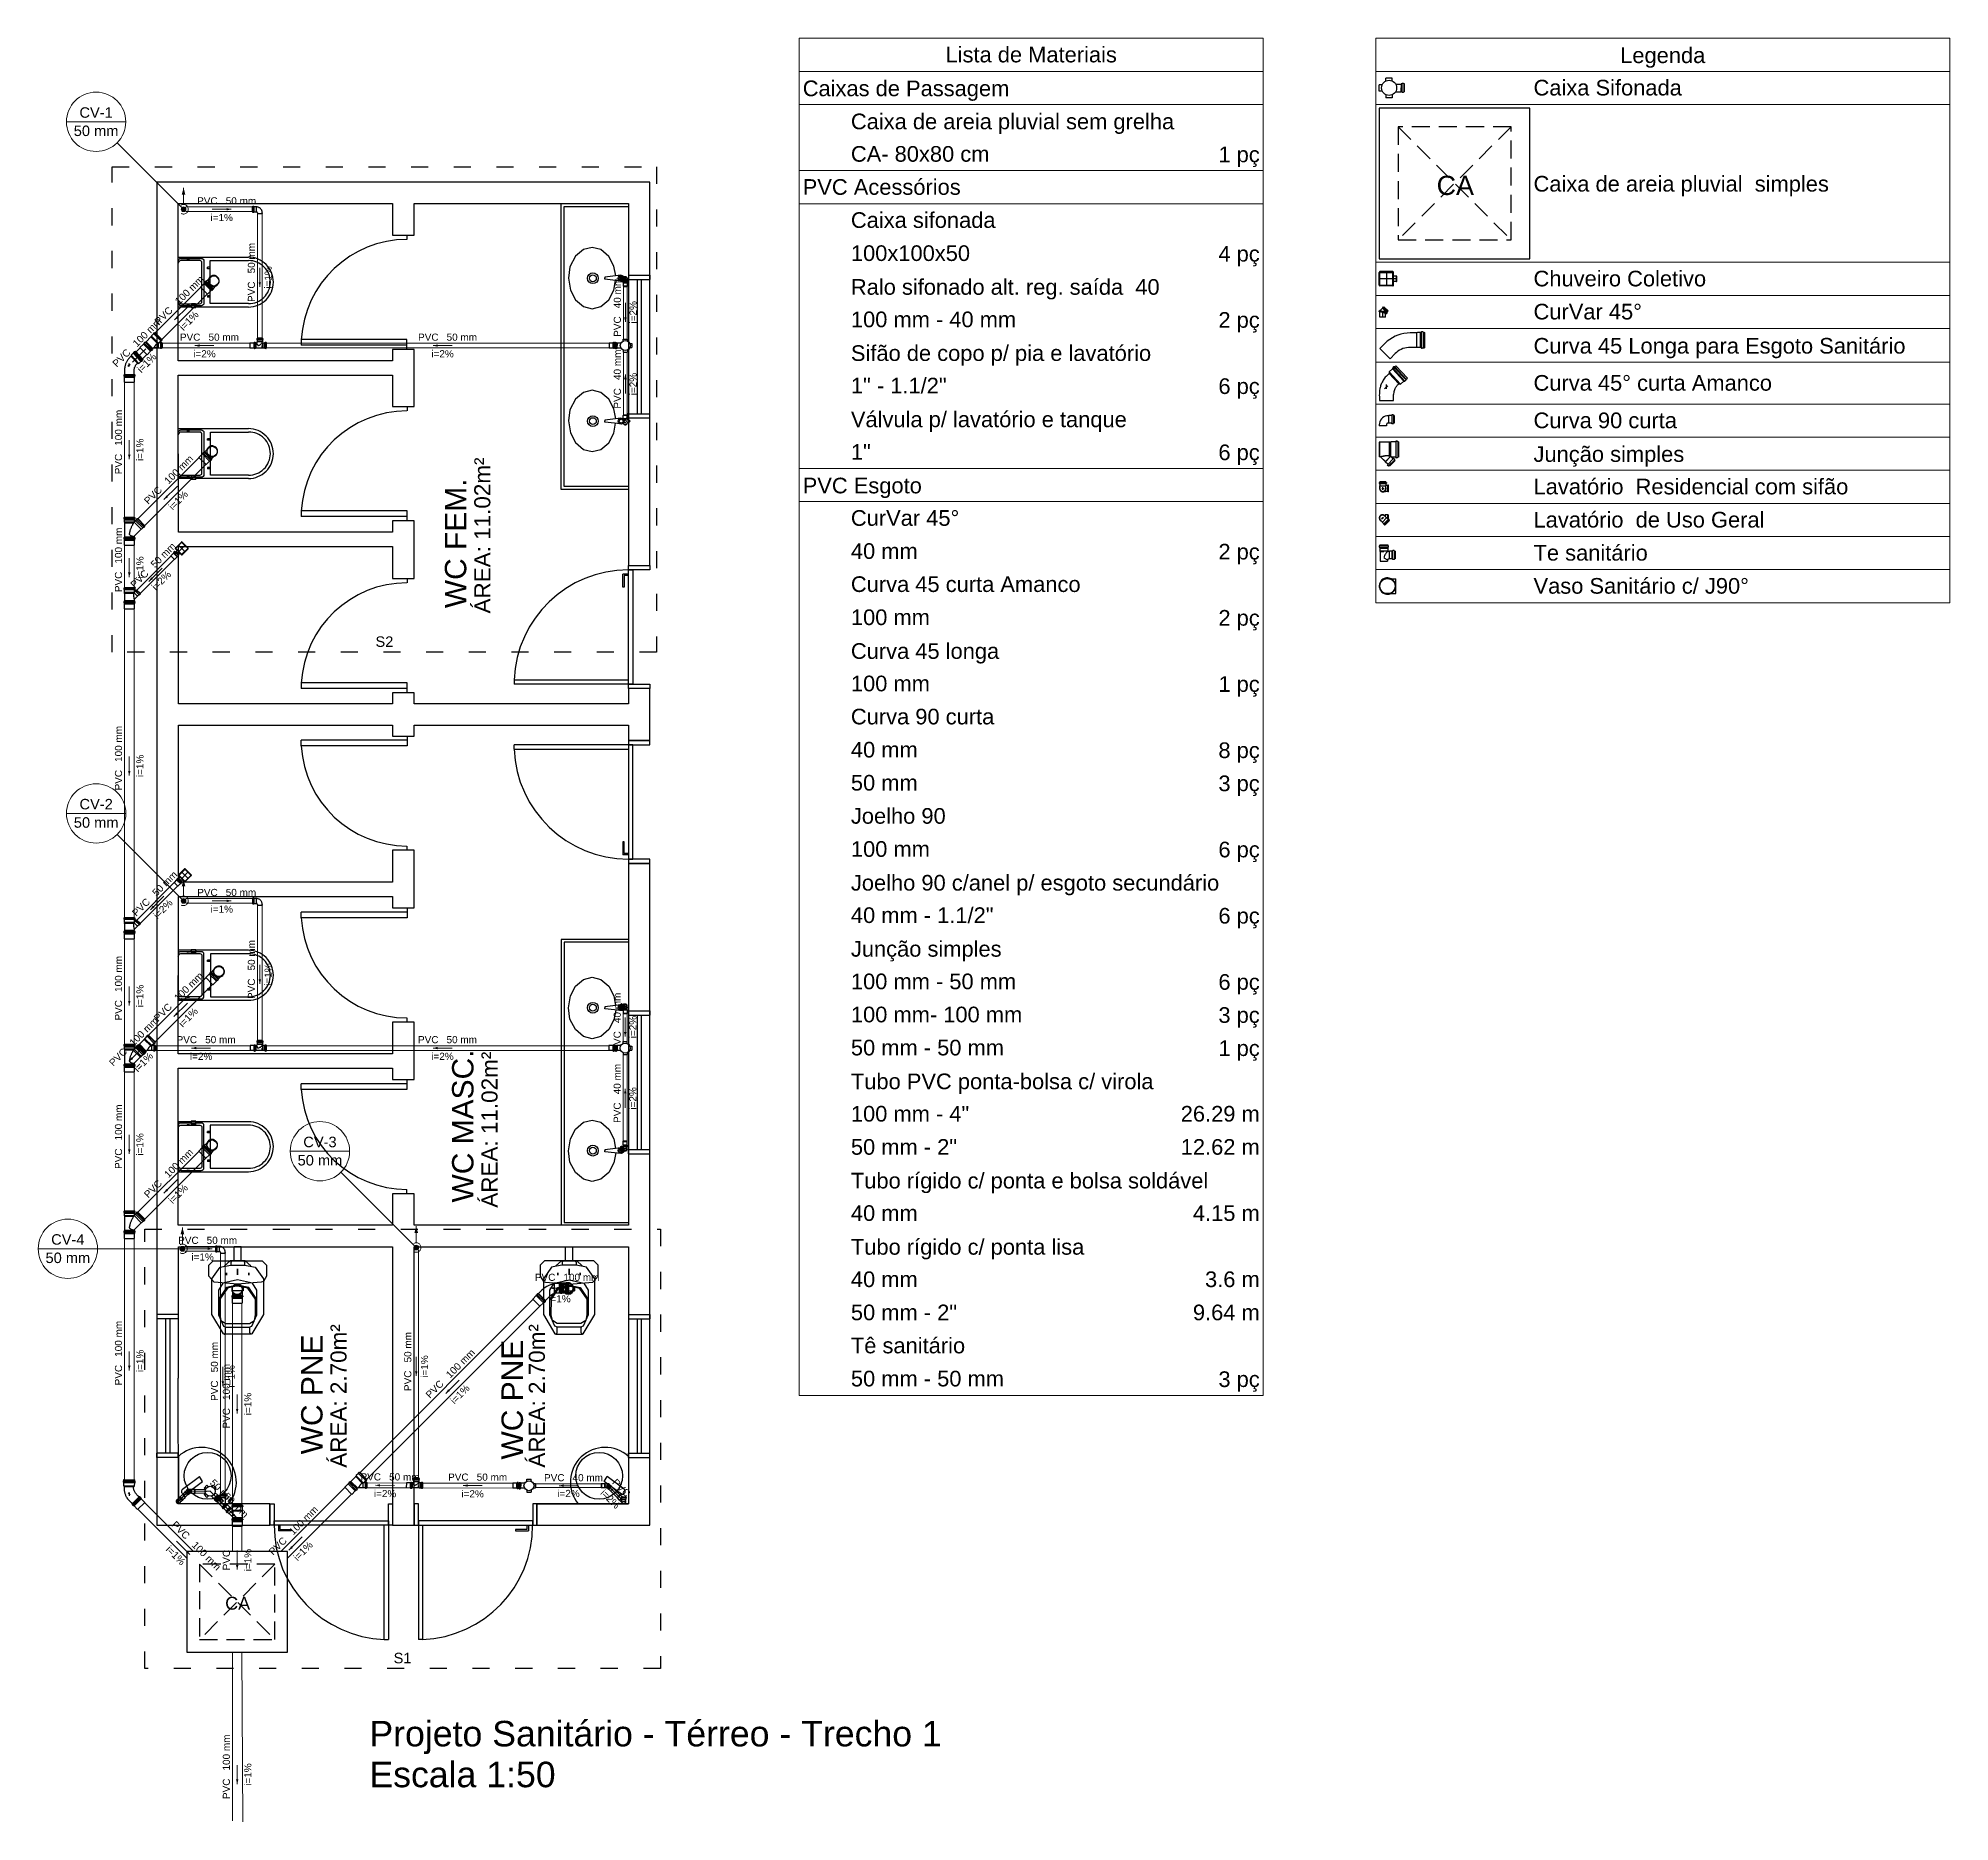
# Model space of a CAD drawing. Header units: millimetres. Extents: x -823 to -490, y -63 to 119.
# Drawn here: x -601.54 to -574.68, y 50.71 to 75.78 of the extents above; entities that cross this region are included whole.
import ezdxf

# ---------------------------------------------------------------- set-up
doc = ezdxf.new("R2010")
doc.units = ezdxf.units.MM
doc.header["$LTSCALE"] = 0.2
doc.header["$MEASUREMENT"] = 0
for name, pattern in [('ACAD_ISO03W100', [3, 1.2, -1.8]), ('DASHDOT', [2.54, 1.27, -0.635, 0, -0.635]), ('DASHED', [1.905, 1.27, -0.635]), ('HIDDEN2', [0.47625, 0.3175, -0.15875])]:
    doc.linetypes.add(name, pattern=pattern)
for name, color, linetype in [('. Esquadria', 7, 'Continuous'), ('A-PARED', 4, 'Continuous'), ('Simbolos', 5, 'Continuous'), ('Simbolos_int', 2, 'Continuous')]:
    doc.layers.add(name, color=color, linetype=linetype)
for name, color, linetype, lineweight in [('CV-Colunas', 1, 'Continuous', 5), ('CV-Condutos', 1, 'Continuous', 5), ('CV-Indicação coluna', 5, 'Continuous', 5), ('CV-Sentido conduto', 9, 'Continuous', 5), ('CV-Textos conduto', 7, 'Continuous', 5), ('DI-Detalhes', 1, 'Continuous', 30), ('DI-Tabelas', 7, 'Continuous', 5), ('DI-Textos do quadro', 7, 'Continuous', 20), ('Nível 1', 7, 'Continuous', 5), ('Textos', 7, 'Continuous', 5), ('TQ-Condutos', 5, 'Continuous', 5), ('TQ-Sentido conduto', 9, 'Continuous', 5), ('TQ-Textos conduto', 7, 'Continuous', 5)]:
    doc.layers.add(name, color=color, linetype=linetype, lineweight=lineweight)
doc.styles.add('Arial', font='arial.ttf')

msp = doc.modelspace()

# ---------------------------------------------------------------- texts
at = {"rotation": 90.0002, "line_spacing_factor": 0.798, "style": 'Arial'}
for s, insert, char_height, width, attachment_point in [('ÁREA: 11.02m²', (-595.187, 68.79), 0.2259, 3.52404, 8), ('WC FEM.', (-595.524, 67.769), 0.3012, 2.53007, 7), ('WC MASC.', (-595.423, 59.416), 0.3012, 2.89151, 7), ('ÁREA: 11.02m²', (-595.086, 60.439), 0.2259, 3.52404, 8), ('WC PNE', (-597.544, 55.877), 0.3012, 2.16863, 7), ('ÁREA: 2.70m²', (-597.208, 56.697), 0.2259, 3.25296, 8), ('ÁREA: 2.70m²', (-594.421, 56.698), 0.2259, 3.25296, 8), ('WC PNE', (-594.728, 55.804), 0.3012, 2.16863, 7)]:
    msp.add_mtext(s, dxfattribs=dict(at, insert=insert, char_height=char_height, width=width, attachment_point=attachment_point))
at = {"layer": 'CV-Indicação coluna', "char_height": 0.147, "attachment_point": 8, "line_spacing_factor": 0.6, "style": 'Arial'}
for s, insert, width in [('CV-1', (-600.731, 74.659), 0.93563), ('50 mm', (-600.731, 74.402), 1.2549), ('CV-2', (-600.73, 64.939), 0.93563), ('50 mm', (-600.73, 64.681), 1.2549), ('CV-3', (-597.585, 60.191), 0.93563), ('50 mm', (-597.585, 59.934), 1.2549), ('CV-4', (-601.128, 58.821), 0.93563), ('50 mm', (-601.128, 58.563), 1.2549)]:
    msp.add_mtext(s, dxfattribs=dict(at, insert=insert, width=width))
at = {"layer": 'CV-Textos conduto', "char_height": 0.1002, "line_spacing_factor": 0.6, "style": 'Arial'}
for s, insert, width, attachment_point in [('PVC', (-599.023, 73.442), 0.57591, 9), ('50 mm', (-598.909, 73.442), 0.85562, 7), ('i=1%', (-598.966, 73.208), 0.63029, 8), ('PVC', (-599.022, 63.722), 0.57591, 9), ('50 mm', (-598.909, 63.722), 0.85562, 7), ('i=1%', (-598.965, 63.488), 0.63029, 8), ('PVC', (-599.29, 58.833), 0.57591, 9), ('50 mm', (-599.177, 58.833), 0.85562, 7), ('i=1%', (-599.234, 58.599), 0.63029, 8)]:
    msp.add_mtext(s, dxfattribs=dict(at, insert=insert, width=width, attachment_point=attachment_point))
at = {"layer": 'CV-Textos conduto', "char_height": 0.1002, "rotation": 90.0002, "line_spacing_factor": 0.6, "style": 'Arial'}
for s, insert, width, attachment_point in [('50 mm', (-598.497, 72.474), 0.85562, 7), ('i=1%', (-598.263, 72.417), 0.63029, 8), ('PVC', (-598.497, 72.36), 0.57591, 9), ('50 mm', (-598.497, 62.677), 0.85562, 7), ('i=1%', (-598.263, 62.62), 0.63029, 8), ('PVC', (-598.497, 62.564), 0.57591, 9), ('50 mm', (-596.299, 57.168), 0.85562, 7), ('50 mm', (-599.016, 57.029), 0.85562, 7), ('i=1%', (-596.065, 57.111), 0.63029, 8), ('i=1%', (-598.782, 56.972), 0.63029, 8), ('PVC', (-596.299, 57.054), 0.57591, 9), ('PVC', (-599.016, 56.915), 0.57591, 9)]:
    msp.add_mtext(s, dxfattribs=dict(at, insert=insert, width=width, attachment_point=attachment_point))
at = {"layer": 'DI-Tabelas', "char_height": 0.22, "line_spacing_factor": 0.6, "style": 'Arial'}
for s, insert, width, attachment_point in [('Lista de Materiais', (-587.589, 75.436), 4.81619, 8), ('Legenda', (-578.713, 75.363), 2.39216, 8), ('Caixas de Passagem', (-590.8, 74.898), 5.8082, 7), ('Caixa Sifonada', (-580.529, 74.971), 4.16826, 7), ('Caixa de areia pluvial sem grelha', (-590.123, 74.433), 9.0864, 7), ('CA- 80x80 cm', (-590.123, 74.04), 3.89427, 7), ('1 pç', (-584.377, 73.968), 1.16171, 9), ('PVC Acessórios', (-590.8, 73.575), 4.44159, 7), ('Caixa de areia pluvial  simples', (-580.529, 73.557), 8.30064, 7), ('Caixa sifonada', (-590.123, 73.11), 4.06564, 7), ('100x100x50', (-590.123, 72.645), 3.34896, 7), ('4 pç', (-584.377, 72.572), 1.16171, 9), ('Ralo sifonado alt. reg. saída  40', (-590.123, 72.107), 8.67692, 7), ('Chuveiro Coletivo', (-580.529, 72.288), 4.85073, 7), ('CurVar 45%%d', (-580.529, 71.823), 3.02534, 7), ('100 mm - 40 mm', (-590.123, 71.714), 4.64448, 7), ('2 pç', (-584.377, 71.642), 1.16171, 9), ('Sifão de copo p/ pia e lavatório', (-590.123, 71.177), 8.43814, 7), ('Curva 45 Longa para Esgoto Sanitário', (-580.529, 71.28), 10.45402, 7), ('1" - 1.1/2"', (-590.123, 70.784), 2.69098, 7), ('6 pç', (-584.377, 70.711), 1.16171, 9), ('Curva 45%%d curta Amanco', (-580.529, 70.822), 6.68082, 7), ('Válvula p/ lavatório e tanque', (-590.123, 70.246), 7.755, 7), ('Curva 90 curta', (-580.529, 70.295), 4.03076, 7), ('1"', (-590.123, 69.854), 0.56006, 7), ('6 pç', (-584.377, 69.781), 1.16171, 9), ('Junção simples', (-580.529, 69.757), 4.23634, 7), ('PVC Esgoto', (-590.8, 69.316), 3.34863, 7), ('Lavatório  Residencial com sifão', (-580.529, 69.365), 8.84762, 7), ('CurVar 45%%d', (-590.123, 68.923), 3.02534, 7), ('Lavatório  de Uso Geral', (-580.529, 68.899), 6.49034, 7), ('40 mm', (-590.123, 68.458), 1.87838, 7), ('2 pç', (-584.377, 68.385), 1.16171, 9), ('Te sanitário', (-580.529, 68.434), 3.21079, 7), ('Curva 45 curta Amanco', (-590.123, 67.993), 6.45646, 7), ('Vaso Sanitário c/ J90%%d', (-580.529, 67.969), 6.03223, 7), ('100 mm', (-590.123, 67.528), 2.22012, 7), ('2 pç', (-584.377, 67.455), 1.16171, 9), ('Curva 45 longa', (-590.123, 66.99), 4.16793, 7), ('100 mm', (-590.123, 66.597), 2.22012, 7), ('1 pç', (-584.377, 66.525), 1.16171, 9), ('Curva 90 curta', (-590.123, 66.132), 4.03076, 7), ('40 mm', (-590.123, 65.667), 1.87838, 7), ('8 pç', (-584.377, 65.594), 1.16171, 9), ('50 mm', (-590.123, 65.202), 1.87838, 7), ('3 pç', (-584.377, 65.129), 1.16171, 9), ('Joelho 90', (-590.123, 64.736), 2.66515, 7), ('100 mm', (-590.123, 64.271), 2.22012, 7), ('6 pç', (-584.377, 64.199), 1.16171, 9), ('Joelho 90 c/anel p/ esgoto secundário', (-590.123, 63.733), 10.35207, 7), ('40 mm - 1.1/2"', (-590.123, 63.341), 4.0093, 7), ('6 pç', (-584.377, 63.268), 1.16171, 9), ('Junção simples', (-590.123, 62.803), 4.23634, 7), ('100 mm - 50 mm', (-590.123, 62.41), 4.64448, 7), ('6 pç', (-584.377, 62.338), 1.16171, 9), ('100 mm- 100 mm', (-590.123, 61.945), 4.81552, 7), ('3 pç', (-584.377, 61.873), 1.16171, 9), ('50 mm - 50 mm', (-590.123, 61.48), 4.30274, 7), ('1 pç', (-584.377, 61.407), 1.16171, 9), ('Tubo PVC ponta-bolsa c/ virola', (-590.123, 60.942), 8.50622, 7), ('100 mm - 4"', (-590.123, 60.55), 3.32616, 7), ('26.29 m', (-584.377, 60.55), 2.22046, 9), ('50 mm - 2"', (-590.123, 60.084), 2.98442, 7), ('12.62 m', (-584.377, 60.084), 2.22046, 9), ('Tubo rígido c/ ponta e bolsa soldável', (-590.123, 59.547), 10.04387, 7), ('40 mm', (-590.123, 59.154), 1.87838, 7), ('4.15 m', (-584.377, 59.154), 1.87872, 9), ('Tubo rígido c/ ponta lisa', (-590.123, 58.616), 6.55875, 7), ('40 mm', (-590.123, 58.224), 1.87838, 7), ('3.6 m', (-584.377, 58.224), 1.53698, 9), ('50 mm - 2"', (-590.123, 57.758), 2.98442, 7), ('9.64 m', (-584.377, 57.758), 1.87872, 9), ('Tê sanitário', (-590.123, 57.293), 3.21079, 7), ('50 mm - 50 mm', (-590.123, 56.828), 4.30274, 7), ('3 pç', (-584.377, 56.755), 1.16171, 9)]:
    msp.add_mtext(s, dxfattribs=dict(at, insert=insert, width=width, attachment_point=attachment_point))
at = {"layer": 'DI-Textos do quadro', "char_height": 0.35856, "attachment_point": 7, "line_spacing_factor": 0.798, "style": 'Arial'}
for s, insert, width in [('Projeto Sanitário - Térreo - Trecho 1', (-596.89, 51.664), 9.46586), ('Escala 1:50', (-596.89, 51.193), 19.79225)]:
    msp.add_mtext(s, dxfattribs=dict(at, insert=insert, width=width))
at = {"layer": 'Simbolos', "color": 7, "insert": (-581.891, 73.572), "char_height": 0.2704, "width": 1.04991, "attachment_point": 7, "line_spacing_factor": 0.6, "style": 'Arial'}
msp.add_mtext('CA', dxfattribs=at)
at = {"layer": 'Simbolos', "insert": (-598.917, 53.691), "char_height": 0.1807, "width": 0.70142, "attachment_point": 7, "line_spacing_factor": 0.6, "style": 'Arial'}
msp.add_mtext('CA', dxfattribs=at)
at = {"layer": 'Textos', "char_height": 0.147, "width": 0.50232, "attachment_point": 8, "line_spacing_factor": 0.6, "style": 'Arial'}
for s, insert in [('S2', (-596.679, 67.223)), ('S1', (-596.424, 52.938))]:
    msp.add_mtext(s, dxfattribs=dict(at, insert=insert))
at = {"layer": 'TQ-Textos conduto', "char_height": 0.1002, "line_spacing_factor": 0.6, "style": 'Arial'}
for s, insert, width, attachment_point, rotation in [('100 mm', (-599.563, 72.025), 1.01128, 7, 45.0001), ('40 mm', (-593.354, 71.983), 0.85562, 7, 90.0002), ('PVC', (-599.644, 71.944), 0.57591, 9, 45.0001), ('i=2%', (-593.133, 71.927), 0.63029, 8, 90.0002), ('100 mm', (-600.156, 71.431), 1.01128, 7, 45.0001), ('i=1%', (-599.391, 71.772), 0.63029, 8, 45.0001), ('PVC', (-593.354, 71.87), 0.57591, 9, 90.0002), ('PVC', (-600.237, 71.351), 0.57591, 9, 45.0001), ('i=1%', (-599.984, 71.179), 0.63029, 8, 45.0001), ('40 mm', (-593.354, 70.975), 0.85562, 7, 90.0002), ('i=2%', (-593.133, 70.918), 0.63029, 8, 90.0002), ('PVC', (-593.354, 70.861), 0.57591, 9, 90.0002), ('100 mm', (-600.365, 70.051), 1.01128, 7, 90.0002), ('i=1%', (-600.064, 69.994), 0.63029, 8, 90.0002), ('PVC', (-600.365, 69.938), 0.57591, 9, 90.0002), ('100 mm', (-599.713, 69.501), 1.01128, 7, 45.0001), ('PVC', (-599.793, 69.421), 0.57591, 9, 45.0001), ('i=1%', (-599.541, 69.249), 0.63029, 8, 45.0001), ('100 mm', (-600.365, 68.395), 1.01128, 7, 90.0002), ('50 mm', (-599.903, 68.326), 0.85562, 7, 45.0001), ('PVC', (-600.365, 68.282), 0.57591, 9, 90.0002), ('PVC', (-599.983, 68.246), 0.57591, 9, 45.0001), ('i=1%', (-600.064, 68.339), 0.63029, 8, 90.0002), ('i=2%', (-599.778, 68.121), 0.63029, 8, 45.0001), ('100 mm', (-600.365, 65.608), 1.01128, 7, 90.0002), ('i=1%', (-600.064, 65.552), 0.63029, 8, 90.0002), ('PVC', (-600.365, 65.495), 0.57591, 9, 90.0002), ('50 mm', (-599.881, 63.712), 0.85562, 7, 45.0001), ('PVC', (-599.961, 63.631), 0.57591, 9, 45.0001), ('i=2%', (-599.756, 63.506), 0.63029, 8, 45.0001), ('100 mm', (-600.365, 62.375), 1.01128, 7, 90.0002), ('100 mm', (-599.574, 62.235), 1.01128, 7, 45.0001), ('i=1%', (-600.064, 62.318), 0.63029, 8, 90.0002), ('40 mm', (-593.356, 61.937), 0.85562, 7, 90.0002), ('PVC', (-600.365, 62.261), 0.57591, 9, 90.0002), ('PVC', (-599.654, 62.155), 0.57591, 9, 45.0001), ('i=1%', (-599.401, 61.982), 0.63029, 8, 45.0001), ('100 mm', (-600.203, 61.605), 1.01128, 7, 45.0001), ('PVC', (-593.356, 61.824), 0.57591, 9, 90.0002), ('i=2%', (-593.136, 61.881), 0.63029, 8, 90.0002), ('PVC', (-600.284, 61.525), 0.57591, 9, 45.0001), ('i=1%', (-600.031, 61.353), 0.63029, 8, 45.0001), ('40 mm', (-593.356, 60.936), 0.85562, 7, 90.0002), ('i=2%', (-593.136, 60.879), 0.63029, 8, 90.0002), ('100 mm', (-600.365, 60.288), 1.01128, 7, 90.0002), ('PVC', (-593.356, 60.822), 0.57591, 9, 90.0002), ('i=1%', (-600.064, 60.232), 0.63029, 8, 90.0002), ('PVC', (-600.365, 60.175), 0.57591, 9, 90.0002), ('100 mm', (-599.714, 59.754), 1.01128, 7, 45.0001), ('PVC', (-599.794, 59.674), 0.57591, 9, 45.0001), ('i=1%', (-599.542, 59.501), 0.63029, 8, 45.0001), ('100 mm', (-600.365, 57.247), 1.01128, 7, 90.0002), ('i=1%', (-600.064, 57.19), 0.63029, 8, 90.0002), ('100 mm', (-595.754, 56.938), 1.01128, 7, 45.0116), ('PVC', (-600.365, 57.134), 0.57591, 9, 90.0002), ('100 mm', (-598.849, 56.641), 1.01128, 7, 90.0002), ('i=1%', (-598.548, 56.584), 0.63029, 8, 90.0002), ('PVC', (-595.835, 56.858), 0.57591, 9, 45.0116), ('i=1%', (-595.582, 56.685), 0.63029, 8, 45.0116), ('PVC', (-598.849, 56.527), 0.57591, 9, 90.0002), ('PVC', (-596.727, 55.508), 0.57591, 9, 359.8739), ('50 mm', (-598.991, 55.315), 0.85562, 8, 314.9999), ('i=2%', (-596.67, 55.274), 0.63029, 8, 359.8739), ('50 mm', (-596.613, 55.508), 0.85562, 7, 359.8739), ('PVC', (-595.496, 55.505), 0.57591, 9, 359.8739), ('i=2%', (-595.44, 55.271), 0.63029, 8, 359.8739), ('50 mm', (-595.382, 55.505), 0.85562, 7, 359.8739), ('i=2%', (-593.54, 55.213), 0.63029, 8, 314.9999), ('PVC', (-593.384, 55.369), 0.57591, 8, 314.9999), ('50 mm', (-598.801, 55.125), 0.85562, 8, 314.9999), ('100 mm', (-597.959, 54.734), 1.01128, 7, 44.9772), ('PVC', (-599.475, 54.673), 0.57591, 9, 314.9999), ('i=1%', (-599.648, 54.42), 0.63029, 8, 314.9999), ('100 mm', (-599.395, 54.592), 1.01128, 7, 314.9999), ('i=1%', (-598.548, 54.39), 0.63029, 8, 90.0002), ('PVC', (-598.039, 54.653), 0.57591, 9, 44.9772), ('i=1%', (-597.787, 54.481), 0.63029, 8, 44.9772), ('PVC', (-598.849, 54.39), 0.57591, 8, 90.0002), ('100 mm', (-598.849, 51.433), 1.01128, 7, 90.0002), ('PVC', (-598.849, 51.32), 0.57591, 9, 90.0002), ('i=1%', (-598.548, 51.376), 0.63029, 8, 90.0002)]:
    msp.add_mtext(s, dxfattribs=dict(at, insert=insert, width=width, attachment_point=attachment_point, rotation=rotation))
for s, insert, width, attachment_point in [('PVC', (-599.265, 71.526), 0.57591, 9), ('50 mm', (-599.151, 71.526), 0.85562, 7), ('PVC', (-595.918, 71.526), 0.57591, 9), ('50 mm', (-595.805, 71.526), 0.85562, 7), ('i=2%', (-599.208, 71.293), 0.63029, 8), ('i=2%', (-595.862, 71.293), 0.63029, 8), ('PVC', (-599.312, 61.653), 0.57591, 9), ('i=2%', (-599.255, 61.419), 0.63029, 8), ('50 mm', (-599.198, 61.653), 0.85562, 7), ('PVC', (-595.919, 61.653), 0.57591, 9), ('i=2%', (-595.863, 61.419), 0.63029, 8), ('50 mm', (-595.806, 61.653), 0.85562, 7), ('PVC', (-594.276, 58.313), 0.57591, 9), ('100 mm', (-594.163, 58.313), 1.01128, 7), ('i=1%', (-594.219, 58.012), 0.63029, 8), ('PVC', (-594.148, 55.497), 0.57591, 9), ('i=2%', (-594.092, 55.276), 0.63029, 8), ('40 mm', (-594.035, 55.497), 0.85562, 7)]:
    msp.add_mtext(s, dxfattribs=dict(at, insert=insert, width=width, attachment_point=attachment_point))

# ---------------------------------------------------------------- hatches: boundary and pattern name
at = {"layer": 'CV-Colunas', "linetype": 'Continuous'}
for points in [[(-599.469, 73.375), (-599.469, 73.378), (-599.469, 73.381), (-599.47, 73.384), (-599.471, 73.386), (-599.472, 73.389), (-599.473, 73.392), (-599.475, 73.394), (-599.476, 73.396), (-599.478, 73.399), (-599.481, 73.401), (-599.483, 73.402), (-599.485, 73.404), (-599.488, 73.405), (-599.491, 73.406), (-599.493, 73.407), (-599.496, 73.408), (-599.499, 73.408), (-599.502, 73.408), (-599.505, 73.408), (-599.508, 73.408), (-599.511, 73.407), (-599.513, 73.406), (-599.516, 73.405), (-599.519, 73.404), (-599.521, 73.402), (-599.523, 73.401), (-599.526, 73.399), (-599.528, 73.396), (-599.529, 73.394), (-599.531, 73.392), (-599.532, 73.389), (-599.533, 73.386), (-599.534, 73.384), (-599.535, 73.381), (-599.535, 73.378), (-599.535, 73.375), (-599.535, 73.372), (-599.535, 73.369), (-599.534, 73.366), (-599.533, 73.364), (-599.532, 73.361), (-599.531, 73.358), (-599.529, 73.356), (-599.528, 73.354), (-599.526, 73.351), (-599.523, 73.349), (-599.521, 73.348), (-599.519, 73.346), (-599.516, 73.345), (-599.513, 73.344), (-599.511, 73.343), (-599.508, 73.342), (-599.505, 73.342), (-599.502, 73.342), (-599.499, 73.342), (-599.496, 73.342), (-599.493, 73.343), (-599.491, 73.344), (-599.488, 73.345), (-599.485, 73.346), (-599.483, 73.348), (-599.481, 73.349), (-599.478, 73.351), (-599.476, 73.354), (-599.475, 73.356), (-599.473, 73.358), (-599.472, 73.361), (-599.471, 73.364), (-599.47, 73.366), (-599.469, 73.369), (-599.469, 73.372)], [(-599.468, 63.655), (-599.468, 63.658), (-599.469, 63.661), (-599.469, 63.663), (-599.47, 63.666), (-599.471, 63.669), (-599.473, 63.672), (-599.474, 63.674), (-599.476, 63.676), (-599.478, 63.678), (-599.48, 63.68), (-599.482, 63.682), (-599.485, 63.684), (-599.487, 63.685), (-599.49, 63.686), (-599.493, 63.687), (-599.496, 63.688), (-599.499, 63.688), (-599.502, 63.688), (-599.504, 63.688), (-599.507, 63.688), (-599.51, 63.687), (-599.513, 63.686), (-599.516, 63.685), (-599.518, 63.684), (-599.521, 63.682), (-599.523, 63.68), (-599.525, 63.678), (-599.527, 63.676), (-599.529, 63.674), (-599.53, 63.672), (-599.532, 63.669), (-599.533, 63.666), (-599.534, 63.663), (-599.534, 63.661), (-599.535, 63.658), (-599.535, 63.655), (-599.535, 63.652), (-599.534, 63.649), (-599.534, 63.646), (-599.533, 63.643), (-599.532, 63.641), (-599.53, 63.638), (-599.529, 63.636), (-599.527, 63.633), (-599.525, 63.631), (-599.523, 63.629), (-599.521, 63.627), (-599.518, 63.626), (-599.516, 63.625), (-599.513, 63.623), (-599.51, 63.623), (-599.507, 63.622), (-599.504, 63.622), (-599.502, 63.621), (-599.499, 63.622), (-599.496, 63.622), (-599.493, 63.623), (-599.49, 63.623), (-599.487, 63.625), (-599.485, 63.626), (-599.482, 63.627), (-599.48, 63.629), (-599.478, 63.631), (-599.476, 63.633), (-599.474, 63.636), (-599.473, 63.638), (-599.471, 63.641), (-599.47, 63.643), (-599.469, 63.646), (-599.469, 63.649), (-599.468, 63.652)], [(-599.485, 58.765), (-599.485, 58.768), (-599.485, 58.771), (-599.486, 58.774), (-599.487, 58.777), (-599.488, 58.78), (-599.489, 58.782), (-599.491, 58.785), (-599.492, 58.787), (-599.494, 58.789), (-599.497, 58.791), (-599.499, 58.793), (-599.501, 58.794), (-599.504, 58.796), (-599.507, 58.797), (-599.509, 58.798), (-599.512, 58.798), (-599.515, 58.799), (-599.518, 58.799), (-599.521, 58.799), (-599.524, 58.798), (-599.527, 58.798), (-599.529, 58.797), (-599.532, 58.796), (-599.535, 58.794), (-599.537, 58.793), (-599.539, 58.791), (-599.542, 58.789), (-599.544, 58.787), (-599.545, 58.785), (-599.547, 58.782), (-599.548, 58.78), (-599.549, 58.777), (-599.55, 58.774), (-599.551, 58.771), (-599.551, 58.768), (-599.551, 58.765), (-599.551, 58.763), (-599.551, 58.76), (-599.55, 58.757), (-599.549, 58.754), (-599.548, 58.751), (-599.547, 58.749), (-599.545, 58.746), (-599.544, 58.744), (-599.542, 58.742), (-599.539, 58.74), (-599.537, 58.738), (-599.535, 58.737), (-599.532, 58.735), (-599.529, 58.734), (-599.527, 58.733), (-599.524, 58.733), (-599.521, 58.732), (-599.518, 58.732), (-599.515, 58.732), (-599.512, 58.733), (-599.509, 58.733), (-599.507, 58.734), (-599.504, 58.735), (-599.501, 58.737), (-599.499, 58.738), (-599.497, 58.74), (-599.494, 58.742), (-599.492, 58.744), (-599.491, 58.746), (-599.489, 58.749), (-599.488, 58.751), (-599.487, 58.754), (-599.486, 58.757), (-599.485, 58.76), (-599.485, 58.763)], [(-596.198, 58.783), (-596.198, 58.786), (-596.199, 58.789), (-596.199, 58.791), (-596.2, 58.794), (-596.201, 58.797), (-596.203, 58.799), (-596.204, 58.802), (-596.206, 58.804), (-596.208, 58.806), (-596.21, 58.808), (-596.213, 58.81), (-596.215, 58.812), (-596.218, 58.813), (-596.22, 58.814), (-596.223, 58.815), (-596.226, 58.816), (-596.229, 58.816), (-596.232, 58.816), (-596.235, 58.816), (-596.238, 58.816), (-596.24, 58.815), (-596.243, 58.814), (-596.246, 58.813), (-596.248, 58.812), (-596.251, 58.81), (-596.253, 58.808), (-596.255, 58.806), (-596.257, 58.804), (-596.259, 58.802), (-596.261, 58.799), (-596.262, 58.797), (-596.263, 58.794), (-596.264, 58.791), (-596.265, 58.789), (-596.265, 58.786), (-596.265, 58.783), (-596.265, 58.78), (-596.265, 58.777), (-596.264, 58.774), (-596.263, 58.771), (-596.262, 58.769), (-596.261, 58.766), (-596.259, 58.764), (-596.257, 58.761), (-596.255, 58.759), (-596.253, 58.757), (-596.251, 58.755), (-596.248, 58.754), (-596.246, 58.752), (-596.243, 58.751), (-596.24, 58.75), (-596.238, 58.75), (-596.235, 58.749), (-596.232, 58.749), (-596.229, 58.749), (-596.226, 58.75), (-596.223, 58.75), (-596.22, 58.751), (-596.218, 58.752), (-596.215, 58.754), (-596.213, 58.755), (-596.21, 58.757), (-596.208, 58.759), (-596.206, 58.761), (-596.204, 58.764), (-596.203, 58.766), (-596.201, 58.769), (-596.2, 58.771), (-596.199, 58.774), (-596.199, 58.777), (-596.198, 58.78)]]:
    msp.add_hatch(color=256, dxfattribs=at).paths.add_polyline_path(points)
at = {"layer": 'CV-Condutos', "linetype": 'Continuous'}
for points in [[(-599.502, 73.676), (-599.528, 73.579), (-599.476, 73.579)], [(-599.502, 63.955), (-599.527, 63.859), (-599.476, 63.859)], [(-599.518, 59.066), (-599.544, 58.969), (-599.492, 58.969)], [(-596.232, 59.083), (-596.258, 58.987), (-596.206, 58.987)]]:
    msp.add_hatch(color=256, dxfattribs=at).paths.add_polyline_path(points)
at = {"layer": 'CV-Sentido conduto', "linetype": 'Continuous'}
for points in [[(-598.832, 73.375), (-598.897, 73.392), (-598.897, 73.358)], [(-598.43, 72.283), (-598.413, 72.348), (-598.447, 72.348)], [(-598.832, 63.655), (-598.896, 63.672), (-598.896, 63.638)], [(-598.429, 62.487), (-598.412, 62.551), (-598.447, 62.551)], [(-599.1, 58.765), (-599.164, 58.783), (-599.164, 58.748)], [(-596.232, 56.978), (-596.214, 57.042), (-596.249, 57.042)], [(-598.949, 56.838), (-598.932, 56.903), (-598.966, 56.903)]]:
    msp.add_hatch(color=256, dxfattribs=at).paths.add_polyline_path(points)
at = {"layer": 'TQ-Sentido conduto', "linetype": 'Continuous'}
for points in [[(-599.627, 71.819), (-599.569, 71.852), (-599.593, 71.877)], [(-593.293, 71.793), (-593.276, 71.858), (-593.311, 71.858)], [(-599.342, 71.459), (-599.277, 71.442), (-599.277, 71.476)], [(-595.995, 71.459), (-595.931, 71.442), (-595.931, 71.476)], [(-600.22, 71.226), (-600.162, 71.259), (-600.187, 71.284)], [(-593.293, 71.052), (-593.311, 70.987), (-593.276, 70.987)], [(-600.265, 69.861), (-600.247, 69.925), (-600.282, 69.925)], [(-599.777, 69.296), (-599.719, 69.329), (-599.743, 69.353)], [(-600.265, 68.205), (-600.247, 68.27), (-600.282, 68.27)], [(-599.99, 68.144), (-599.932, 68.178), (-599.957, 68.202)], [(-600.265, 65.418), (-600.247, 65.482), (-600.282, 65.482)], [(-599.968, 63.53), (-599.91, 63.563), (-599.935, 63.588)], [(-600.265, 62.184), (-600.247, 62.249), (-600.282, 62.249)], [(-599.637, 62.029), (-599.579, 62.063), (-599.604, 62.087)], [(-593.296, 61.747), (-593.278, 61.812), (-593.313, 61.812)], [(-599.389, 61.586), (-599.324, 61.569), (-599.324, 61.603)], [(-595.996, 61.586), (-595.932, 61.569), (-595.932, 61.603)], [(-600.267, 61.4), (-600.209, 61.433), (-600.234, 61.458)], [(-593.296, 61.013), (-593.313, 60.948), (-593.278, 60.948)], [(-600.265, 60.098), (-600.247, 60.163), (-600.282, 60.163)], [(-599.778, 59.548), (-599.72, 59.582), (-599.744, 59.606)], [(-594.353, 58.212), (-594.288, 58.195), (-594.288, 58.23)], [(-600.265, 57.057), (-600.247, 57.121), (-600.282, 57.121)], [(-595.818, 56.732), (-595.76, 56.766), (-595.785, 56.79)], [(-598.748, 56.451), (-598.731, 56.515), (-598.765, 56.515)], [(-599.41, 55.381), (-599.468, 55.348), (-599.444, 55.323)], [(-599.148, 55.357), (-599.212, 55.374), (-599.212, 55.34)], [(-596.804, 55.441), (-596.739, 55.423), (-596.739, 55.458)], [(-595.573, 55.438), (-595.508, 55.421), (-595.508, 55.455)], [(-594.225, 55.436), (-594.161, 55.419), (-594.161, 55.453)], [(-593.521, 55.42), (-593.488, 55.363), (-593.463, 55.387)], [(-598.944, 55.173), (-598.978, 55.231), (-599.002, 55.206)], [(-598.754, 54.983), (-598.787, 55.041), (-598.812, 55.016)], [(-598.023, 54.528), (-597.965, 54.561), (-597.989, 54.586)], [(-599.412, 54.467), (-599.445, 54.525), (-599.47, 54.5)], [(-598.748, 54.256), (-598.731, 54.321), (-598.765, 54.321)], [(-598.748, 51.243), (-598.731, 51.307), (-598.765, 51.307)]]:
    msp.add_hatch(color=256, dxfattribs=at).paths.add_polyline_path(points)

# ---------------------------------------------------------------- linework, layer by layer
at = {"layer": '. Esquadria', "color": 1, "linetype": 'HIDDEN2'}
msp.add_line((-593.262, 70.448), (-593.262, 70.508), dxfattribs=at)
for p, q in [((-596.362, 73.011), (-596.362, 72.951)), ((-599.576, 72.698), (-599.574, 72.701)), ((-599.576, 72.695), (-599.576, 72.698)), ((-599.576, 72.679), (-599.576, 72.695)), ((-599.576, 72.35), (-599.576, 72.679)), ((-599.576, 72.645), (-599.573, 72.66)), ((-599.572, 72.63), (-599.576, 72.616)), ((-599.574, 72.701), (-599.572, 72.702)), ((-599.573, 72.66), (-599.566, 72.672)), ((-599.572, 72.702), (-599.569, 72.702)), ((-599.563, 72.642), (-599.572, 72.63)), ((-599.569, 72.702), (-598.59, 72.702)), ((-599.566, 72.672), (-599.554, 72.681)), ((-599.553, 72.65), (-599.563, 72.642)), ((-599.554, 72.681), (-599.539, 72.683)), ((-599.539, 72.654), (-599.553, 72.65)), ((-599.539, 72.683), (-599.253, 72.683)), ((-599.271, 72.654), (-599.539, 72.654)), ((-599.454, 72.66), (-599.454, 72.659)), ((-599.453, 72.66), (-599.454, 72.66)), ((-599.454, 72.659), (-599.454, 72.654)), ((-599.445, 72.664), (-599.453, 72.66)), ((-599.436, 72.665), (-599.445, 72.664)), ((-599.429, 72.664), (-599.436, 72.665)), ((-599.42, 72.66), (-599.429, 72.664)), ((-599.42, 72.659), (-599.42, 72.66)), ((-599.42, 72.654), (-599.42, 72.659)), ((-599.261, 72.652), (-599.271, 72.654)), ((-599.253, 72.645), (-599.261, 72.652)), ((-599.253, 72.683), (-599.238, 72.681)), ((-599.246, 72.637), (-599.253, 72.645)), ((-599.244, 72.626), (-599.246, 72.637)), ((-599.244, 72.35), (-599.244, 72.626)), ((-599.238, 72.681), (-599.226, 72.672)), ((-599.226, 72.672), (-599.217, 72.66)), ((-599.217, 72.66), (-599.215, 72.645)), ((-599.215, 72.645), (-599.215, 72.35)), ((-599.167, 72.539), (-599.167, 72.559)), ((-599.126, 72.559), (-599.167, 72.559)), ((-599.126, 72.539), (-599.167, 72.539)), ((-599.126, 72.653), (-598.59, 72.653)), ((-599.126, 72.049), (-599.126, 72.653)), ((-599.576, 72.023), (-599.576, 72.35)), ((-599.244, 72.075), (-599.244, 72.35)), ((-599.215, 72.35), (-599.215, 72.056)), ((-593.357, 72.447), (-593.583, 72.42)), ((-593.583, 72.42), (-593.583, 72.405)), ((-593.583, 72.393), (-593.583, 72.409)), ((-593.357, 72.366), (-593.583, 72.393)), ((-599.576, 72.085), (-599.572, 72.071)), ((-599.573, 72.041), (-599.576, 72.056)), ((-599.576, 72.005), (-599.576, 72.023)), ((-599.576, 72.004), (-599.576, 72.005)), ((-599.574, 72.001), (-599.576, 72.004)), ((-599.572, 72), (-599.574, 72.001)), ((-599.566, 72.03), (-599.573, 72.041)), ((-599.572, 72.071), (-599.563, 72.06)), ((-599.569, 72), (-599.572, 72)), ((-599.395, 72), (-599.569, 72)), ((-599.554, 72.022), (-599.566, 72.03)), ((-599.563, 72.06), (-599.553, 72.052)), ((-599.539, 72.019), (-599.554, 72.022)), ((-599.553, 72.052), (-599.539, 72.047)), ((-599.539, 72.047), (-599.271, 72.047)), ((-599.395, 72.019), (-599.539, 72.019)), ((-599.454, 72.047), (-599.454, 72.044)), ((-599.454, 72.044), (-599.454, 72.042)), ((-599.454, 72.042), (-599.453, 72.042)), ((-599.453, 72.042), (-599.445, 72.038)), ((-599.445, 72.038), (-599.436, 72.037)), ((-599.436, 72.037), (-599.429, 72.038)), ((-599.429, 72.038), (-599.42, 72.042)), ((-599.42, 72.044), (-599.42, 72.047)), ((-599.42, 72.042), (-599.42, 72.044)), ((-599.395, 72.022), (-599.33, 72.022)), ((-599.395, 72), (-599.395, 72.022)), ((-599.395, 71.992), (-599.395, 72)), ((-599.391, 72.044), (-599.391, 72.022)), ((-599.334, 72.044), (-599.391, 72.044)), ((-599.334, 72.022), (-599.334, 72.044)), ((-599.33, 72.022), (-599.33, 72)), ((-599.253, 72.019), (-599.33, 72.019)), ((-598.59, 72), (-599.33, 72)), ((-599.33, 72), (-599.33, 71.992)), ((-599.271, 72.047), (-599.261, 72.05)), ((-599.261, 72.05), (-599.253, 72.056)), ((-599.253, 72.056), (-599.246, 72.064)), ((-599.238, 72.022), (-599.253, 72.019)), ((-599.246, 72.064), (-599.244, 72.075)), ((-599.226, 72.03), (-599.238, 72.022)), ((-599.217, 72.041), (-599.226, 72.03)), ((-599.215, 72.056), (-599.217, 72.041)), ((-599.126, 72.158), (-599.167, 72.158)), ((-599.167, 72.158), (-599.167, 72.138)), ((-599.126, 72.138), (-599.167, 72.138)), ((-598.59, 72.049), (-599.126, 72.049)), ((-599.33, 71.992), (-599.395, 71.992)), ((-596.362, 71.545), (-597.848, 71.545)), ((-597.848, 71.545), (-597.848, 71.465)), ((-596.362, 71.465), (-597.848, 71.465)), ((-596.362, 71.405), (-596.362, 71.545)), ((-596.361, 70.602), (-596.361, 70.542)), ((-593.357, 70.439), (-593.583, 70.412)), ((-593.583, 70.412), (-593.583, 70.397)), ((-593.583, 70.385), (-593.583, 70.4)), ((-599.576, 70.288), (-599.574, 70.291)), ((-599.576, 70.285), (-599.576, 70.288)), ((-599.576, 70.269), (-599.576, 70.285)), ((-599.576, 69.94), (-599.576, 70.269)), ((-599.576, 70.235), (-599.573, 70.25)), ((-599.571, 70.22), (-599.576, 70.206)), ((-599.574, 70.291), (-599.571, 70.292)), ((-599.573, 70.25), (-599.566, 70.262)), ((-599.571, 70.292), (-599.569, 70.292)), ((-599.563, 70.232), (-599.571, 70.22)), ((-599.569, 70.292), (-598.59, 70.292)), ((-599.566, 70.262), (-599.554, 70.271)), ((-599.552, 70.241), (-599.563, 70.232)), ((-599.554, 70.271), (-599.539, 70.273)), ((-599.539, 70.244), (-599.552, 70.241)), ((-599.539, 70.273), (-599.253, 70.273)), ((-599.271, 70.244), (-599.539, 70.244)), ((-599.454, 70.25), (-599.454, 70.249)), ((-599.452, 70.25), (-599.454, 70.25)), ((-599.454, 70.249), (-599.454, 70.244)), ((-599.445, 70.254), (-599.452, 70.25)), ((-599.436, 70.255), (-599.445, 70.254)), ((-599.428, 70.254), (-599.436, 70.255)), ((-599.42, 70.25), (-599.428, 70.254)), ((-599.42, 70.249), (-599.42, 70.25)), ((-599.42, 70.244), (-599.42, 70.249)), ((-599.261, 70.242), (-599.271, 70.244)), ((-599.253, 70.235), (-599.261, 70.242)), ((-599.253, 70.273), (-599.238, 70.271)), ((-599.246, 70.227), (-599.253, 70.235)), ((-599.243, 70.216), (-599.246, 70.227)), ((-599.243, 69.94), (-599.243, 70.216)), ((-599.238, 70.271), (-599.226, 70.262)), ((-599.226, 70.262), (-599.217, 70.25)), ((-599.217, 70.25), (-599.215, 70.235)), ((-599.215, 70.235), (-599.215, 69.94)), ((-599.166, 70.129), (-599.166, 70.149)), ((-599.125, 70.149), (-599.166, 70.149)), ((-599.125, 70.129), (-599.166, 70.129)), ((-599.125, 70.243), (-598.59, 70.243)), ((-599.125, 69.639), (-599.125, 70.243)), ((-593.357, 70.358), (-593.583, 70.385)), ((-599.576, 69.613), (-599.576, 69.94)), ((-599.243, 69.665), (-599.243, 69.94)), ((-599.215, 69.94), (-599.215, 69.646)), ((-599.576, 69.675), (-599.571, 69.661)), ((-599.573, 69.631), (-599.576, 69.646)), ((-599.576, 69.596), (-599.576, 69.613)), ((-599.576, 69.594), (-599.576, 69.596)), ((-599.574, 69.59), (-599.576, 69.594)), ((-599.571, 69.589), (-599.574, 69.59)), ((-599.566, 69.62), (-599.573, 69.631)), ((-599.571, 69.661), (-599.563, 69.65)), ((-599.569, 69.589), (-599.571, 69.589)), ((-599.395, 69.589), (-599.569, 69.589)), ((-599.554, 69.612), (-599.566, 69.62)), ((-599.563, 69.65), (-599.552, 69.642)), ((-599.539, 69.609), (-599.554, 69.612)), ((-599.552, 69.642), (-599.539, 69.637)), ((-599.539, 69.637), (-599.271, 69.637)), ((-599.395, 69.609), (-599.539, 69.609)), ((-599.454, 69.637), (-599.454, 69.634)), ((-599.454, 69.634), (-599.454, 69.632)), ((-599.454, 69.632), (-599.452, 69.632)), ((-599.452, 69.632), (-599.445, 69.628)), ((-599.445, 69.628), (-599.436, 69.627)), ((-599.436, 69.627), (-599.428, 69.628)), ((-599.428, 69.628), (-599.42, 69.632)), ((-599.42, 69.634), (-599.42, 69.637)), ((-599.42, 69.632), (-599.42, 69.634)), ((-599.395, 69.612), (-599.329, 69.612)), ((-599.395, 69.589), (-599.395, 69.612)), ((-599.395, 69.581), (-599.395, 69.589)), ((-599.329, 69.581), (-599.395, 69.581)), ((-599.391, 69.634), (-599.391, 69.612)), ((-599.334, 69.634), (-599.391, 69.634)), ((-599.334, 69.612), (-599.334, 69.634)), ((-599.329, 69.612), (-599.329, 69.589)), ((-599.253, 69.609), (-599.329, 69.609)), ((-598.59, 69.589), (-599.329, 69.589)), ((-599.329, 69.589), (-599.329, 69.581)), ((-599.271, 69.637), (-599.261, 69.641)), ((-599.261, 69.641), (-599.253, 69.646)), ((-599.253, 69.646), (-599.246, 69.654)), ((-599.238, 69.612), (-599.253, 69.609)), ((-599.246, 69.654), (-599.243, 69.665)), ((-599.226, 69.62), (-599.238, 69.612)), ((-599.217, 69.631), (-599.226, 69.62)), ((-599.215, 69.646), (-599.217, 69.631)), ((-599.125, 69.748), (-599.166, 69.748)), ((-599.166, 69.748), (-599.166, 69.728)), ((-599.125, 69.728), (-599.166, 69.728)), ((-598.59, 69.639), (-599.125, 69.639)), ((-596.361, 69.136), (-597.847, 69.136)), ((-597.847, 69.136), (-597.847, 69.056)), ((-596.361, 69.056), (-597.847, 69.056)), ((-596.361, 68.995), (-596.361, 69.136)), ((-593.31, 68.247), (-593.33, 68.247)), ((-593.33, 68.066), (-593.33, 68.247)), ((-593.25, 68.247), (-593.31, 68.247)), ((-596.361, 68.185), (-596.361, 68.125)), ((-593.31, 68.066), (-593.33, 68.066)), ((-593.25, 68.227), (-593.31, 68.227)), ((-593.31, 68.227), (-593.31, 68.066)), ((-596.361, 66.719), (-597.847, 66.719)), ((-597.847, 66.719), (-597.847, 66.639)), ((-596.361, 66.639), (-597.847, 66.639)), ((-596.361, 66.578), (-596.361, 66.719)), ((-594.856, 66.761), (-594.856, 66.701)), ((-596.361, 65.912), (-597.847, 65.912)), ((-597.847, 65.832), (-597.847, 65.912)), ((-596.361, 65.832), (-597.847, 65.832)), ((-596.361, 65.972), (-596.361, 65.832)), ((-594.856, 65.789), (-594.856, 65.849)), ((-593.31, 64.483), (-593.33, 64.483)), ((-593.33, 64.483), (-593.33, 64.303)), ((-593.31, 64.323), (-593.31, 64.483)), ((-596.361, 64.366), (-596.361, 64.426)), ((-593.31, 64.303), (-593.33, 64.303)), ((-593.25, 64.323), (-593.31, 64.323)), ((-593.25, 64.303), (-593.31, 64.303)), ((-596.361, 63.495), (-597.847, 63.495)), ((-597.847, 63.415), (-597.847, 63.495)), ((-596.361, 63.415), (-597.847, 63.415)), ((-596.361, 63.555), (-596.361, 63.415)), ((-599.574, 62.959), (-599.576, 62.956)), ((-599.576, 62.956), (-599.576, 62.955)), ((-599.576, 62.955), (-599.576, 62.937)), ((-599.576, 62.937), (-599.576, 62.611)), ((-599.573, 62.92), (-599.576, 62.905)), ((-599.576, 62.876), (-599.571, 62.889)), ((-599.571, 62.961), (-599.574, 62.959)), ((-599.566, 62.931), (-599.573, 62.92)), ((-599.569, 62.961), (-599.571, 62.961)), ((-599.571, 62.889), (-599.563, 62.9)), ((-599.395, 62.961), (-599.569, 62.961)), ((-599.554, 62.939), (-599.566, 62.931)), ((-599.563, 62.9), (-599.552, 62.909)), ((-599.539, 62.941), (-599.554, 62.939)), ((-599.552, 62.909), (-599.539, 62.914)), ((-599.395, 62.941), (-599.539, 62.941)), ((-599.539, 62.914), (-599.271, 62.914)), ((-599.454, 62.918), (-599.452, 62.918)), ((-599.454, 62.917), (-599.454, 62.918)), ((-599.454, 62.914), (-599.454, 62.917)), ((-599.452, 62.918), (-599.445, 62.922)), ((-599.445, 62.922), (-599.436, 62.924)), ((-599.436, 62.924), (-599.428, 62.922)), ((-599.428, 62.922), (-599.42, 62.918)), ((-599.42, 62.918), (-599.42, 62.917)), ((-599.42, 62.917), (-599.42, 62.914)), ((-599.395, 62.969), (-599.395, 62.961)), ((-599.329, 62.969), (-599.395, 62.969)), ((-599.395, 62.961), (-599.395, 62.939)), ((-599.395, 62.939), (-599.329, 62.939)), ((-599.391, 62.917), (-599.391, 62.939)), ((-599.334, 62.917), (-599.391, 62.917)), ((-599.334, 62.939), (-599.334, 62.917)), ((-599.329, 62.961), (-599.329, 62.969)), ((-598.59, 62.961), (-599.329, 62.961)), ((-599.329, 62.939), (-599.329, 62.961)), ((-599.253, 62.941), (-599.329, 62.941)), ((-599.271, 62.914), (-599.261, 62.91)), ((-599.261, 62.91), (-599.253, 62.905)), ((-599.238, 62.939), (-599.253, 62.941)), ((-599.253, 62.905), (-599.246, 62.896)), ((-599.246, 62.896), (-599.243, 62.885)), ((-599.243, 62.885), (-599.243, 62.611)), ((-599.226, 62.931), (-599.238, 62.939)), ((-599.217, 62.92), (-599.226, 62.931)), ((-599.215, 62.905), (-599.217, 62.92)), ((-599.215, 62.611), (-599.215, 62.905)), ((-598.59, 62.911), (-599.125, 62.911)), ((-599.125, 62.911), (-599.125, 62.307)), ((-599.576, 62.611), (-599.576, 62.281)), ((-599.243, 62.611), (-599.243, 62.335)), ((-599.215, 62.316), (-599.215, 62.611)), ((-599.125, 62.822), (-599.166, 62.822)), ((-599.166, 62.802), (-599.166, 62.822)), ((-599.125, 62.802), (-599.166, 62.802)), ((-599.571, 62.331), (-599.576, 62.344)), ((-599.563, 62.318), (-599.571, 62.331)), ((-599.243, 62.335), (-599.246, 62.324)), ((-599.166, 62.421), (-599.166, 62.401)), ((-599.125, 62.421), (-599.166, 62.421)), ((-599.125, 62.401), (-599.166, 62.401)), ((-599.576, 62.316), (-599.573, 62.301)), ((-599.576, 62.281), (-599.576, 62.265)), ((-599.576, 62.265), (-599.576, 62.262)), ((-599.576, 62.262), (-599.574, 62.26)), ((-599.574, 62.26), (-599.571, 62.258)), ((-599.573, 62.301), (-599.566, 62.288)), ((-599.571, 62.258), (-599.569, 62.258)), ((-599.569, 62.258), (-598.59, 62.258)), ((-599.566, 62.288), (-599.554, 62.28)), ((-599.552, 62.31), (-599.563, 62.318)), ((-599.554, 62.28), (-599.539, 62.277)), ((-599.539, 62.306), (-599.552, 62.31)), ((-599.271, 62.306), (-599.539, 62.306)), ((-599.539, 62.277), (-599.253, 62.277)), ((-599.454, 62.302), (-599.454, 62.306)), ((-599.454, 62.301), (-599.454, 62.302)), ((-599.452, 62.301), (-599.454, 62.301)), ((-599.445, 62.297), (-599.452, 62.301)), ((-599.436, 62.295), (-599.445, 62.297)), ((-599.428, 62.297), (-599.436, 62.295)), ((-599.42, 62.301), (-599.428, 62.297)), ((-599.42, 62.306), (-599.42, 62.302)), ((-599.42, 62.302), (-599.42, 62.301)), ((-599.261, 62.309), (-599.271, 62.306)), ((-599.253, 62.316), (-599.261, 62.309)), ((-599.246, 62.324), (-599.253, 62.316)), ((-599.253, 62.277), (-599.238, 62.28)), ((-599.238, 62.28), (-599.226, 62.288)), ((-599.226, 62.288), (-599.217, 62.301)), ((-599.217, 62.301), (-599.215, 62.316)), ((-599.125, 62.307), (-598.59, 62.307)), ((-593.357, 62.193), (-593.583, 62.166)), ((-593.583, 62.166), (-593.583, 62.15)), ((-593.583, 62.138), (-593.583, 62.154)), ((-593.357, 62.112), (-593.583, 62.138)), ((-596.361, 61.949), (-596.361, 62.009)), ((-596.362, 61.085), (-597.848, 61.085)), ((-597.848, 61.005), (-597.848, 61.085)), ((-596.362, 61.005), (-597.848, 61.005)), ((-596.362, 61.146), (-596.362, 61.005)), ((-599.574, 60.549), (-599.576, 60.547)), ((-599.576, 60.547), (-599.576, 60.545)), ((-599.576, 60.545), (-599.576, 60.527)), ((-599.576, 60.527), (-599.576, 60.201)), ((-599.573, 60.51), (-599.576, 60.495)), ((-599.576, 60.466), (-599.572, 60.48)), ((-599.572, 60.551), (-599.574, 60.549)), ((-599.566, 60.521), (-599.573, 60.51)), ((-599.569, 60.551), (-599.572, 60.551)), ((-599.572, 60.48), (-599.563, 60.491)), ((-599.395, 60.551), (-599.569, 60.551)), ((-599.554, 60.529), (-599.566, 60.521)), ((-599.563, 60.491), (-599.553, 60.499)), ((-599.539, 60.532), (-599.554, 60.529)), ((-599.553, 60.499), (-599.539, 60.504)), ((-599.395, 60.532), (-599.539, 60.532)), ((-599.539, 60.504), (-599.271, 60.504)), ((-599.454, 60.508), (-599.453, 60.508)), ((-599.454, 60.507), (-599.454, 60.508)), ((-599.454, 60.504), (-599.454, 60.507)), ((-599.453, 60.508), (-599.445, 60.512)), ((-599.445, 60.512), (-599.436, 60.514)), ((-599.436, 60.514), (-599.429, 60.512)), ((-599.429, 60.512), (-599.42, 60.508)), ((-599.42, 60.508), (-599.42, 60.507)), ((-599.42, 60.507), (-599.42, 60.504)), ((-599.395, 60.559), (-599.395, 60.551)), ((-599.33, 60.559), (-599.395, 60.559)), ((-599.395, 60.551), (-599.395, 60.529)), ((-599.395, 60.529), (-599.33, 60.529)), ((-599.391, 60.507), (-599.391, 60.529)), ((-599.334, 60.507), (-599.391, 60.507)), ((-599.334, 60.529), (-599.334, 60.507)), ((-599.33, 60.551), (-599.33, 60.559)), ((-598.59, 60.551), (-599.33, 60.551)), ((-599.33, 60.529), (-599.33, 60.551)), ((-599.253, 60.532), (-599.33, 60.532)), ((-599.271, 60.504), (-599.261, 60.5)), ((-599.261, 60.5), (-599.253, 60.495)), ((-599.238, 60.529), (-599.253, 60.532)), ((-599.253, 60.495), (-599.246, 60.486)), ((-599.246, 60.486), (-599.244, 60.475)), ((-599.244, 60.475), (-599.244, 60.201)), ((-599.226, 60.521), (-599.238, 60.529)), ((-599.217, 60.51), (-599.226, 60.521)), ((-599.215, 60.495), (-599.217, 60.51)), ((-599.215, 60.201), (-599.215, 60.495)), ((-598.59, 60.501), (-599.126, 60.501)), ((-599.126, 60.501), (-599.126, 59.898)), ((-599.576, 60.201), (-599.576, 59.872)), ((-599.244, 60.201), (-599.244, 59.925)), ((-599.215, 59.906), (-599.215, 60.201)), ((-599.126, 60.413), (-599.167, 60.413)), ((-599.167, 60.393), (-599.167, 60.413)), ((-599.126, 60.393), (-599.167, 60.393)), ((-593.357, 60.184), (-593.583, 60.157)), ((-599.572, 59.921), (-599.576, 59.934)), ((-599.563, 59.909), (-599.572, 59.921)), ((-599.553, 59.9), (-599.563, 59.909)), ((-599.246, 59.914), (-599.253, 59.906)), ((-599.244, 59.925), (-599.246, 59.914)), ((-599.167, 60.011), (-599.167, 59.99)), ((-599.126, 60.011), (-599.167, 60.011)), ((-599.126, 59.99), (-599.167, 59.99)), ((-593.583, 60.157), (-593.583, 60.142)), ((-593.583, 60.13), (-593.583, 60.145)), ((-593.357, 60.104), (-593.583, 60.13)), ((-599.576, 59.906), (-599.573, 59.891)), ((-599.576, 59.872), (-599.576, 59.855)), ((-599.576, 59.855), (-599.576, 59.852)), ((-599.576, 59.852), (-599.574, 59.85)), ((-599.574, 59.85), (-599.572, 59.848)), ((-599.573, 59.891), (-599.566, 59.878)), ((-599.572, 59.848), (-599.569, 59.848)), ((-599.569, 59.848), (-598.59, 59.848)), ((-599.566, 59.878), (-599.554, 59.87)), ((-599.554, 59.87), (-599.539, 59.867)), ((-599.539, 59.896), (-599.553, 59.9)), ((-599.271, 59.896), (-599.539, 59.896)), ((-599.539, 59.867), (-599.253, 59.867)), ((-599.454, 59.892), (-599.454, 59.896)), ((-599.454, 59.891), (-599.454, 59.892)), ((-599.453, 59.891), (-599.454, 59.891)), ((-599.445, 59.887), (-599.453, 59.891)), ((-599.436, 59.885), (-599.445, 59.887)), ((-599.429, 59.887), (-599.436, 59.885)), ((-599.42, 59.891), (-599.429, 59.887)), ((-599.42, 59.896), (-599.42, 59.892)), ((-599.42, 59.892), (-599.42, 59.891)), ((-599.261, 59.899), (-599.271, 59.896)), ((-599.253, 59.906), (-599.261, 59.899)), ((-599.253, 59.867), (-599.238, 59.87)), ((-599.238, 59.87), (-599.226, 59.878)), ((-599.226, 59.878), (-599.217, 59.891)), ((-599.217, 59.891), (-599.215, 59.906)), ((-599.126, 59.898), (-598.59, 59.898)), ((-596.362, 59.539), (-596.362, 59.599)), ((-598.791, 58.595), (-598.791, 58.795)), ((-598.692, 58.795), (-598.791, 58.795)), ((-598.692, 58.595), (-598.692, 58.795)), ((-594.134, 58.595), (-594.134, 58.795)), ((-594.134, 58.795), (-594.033, 58.795)), ((-594.033, 58.595), (-594.033, 58.795)), ((-598.552, 57.566), (-598.931, 57.566)), ((-598.931, 57.566), (-598.912, 57.566)), ((-598.912, 57.586), (-598.912, 57.658)), ((-594.272, 57.566), (-593.894, 57.566)), ((-593.914, 57.586), (-593.914, 57.658)), ((-593.894, 57.566), (-593.914, 57.566)), ((-599.575, 55.849), (-599.575, 55.18)), ((-593.25, 55.849), (-593.25, 55.18)), ((-599.518, 55.385), (-599.278, 55.563)), ((-599.476, 55.316), (-599.236, 55.494)), ((-599.236, 55.494), (-599.278, 55.563)), ((-593.589, 55.494), (-593.548, 55.563)), ((-593.349, 55.316), (-593.589, 55.494)), ((-593.308, 55.385), (-593.548, 55.563)), ((-598.869, 55.18), (-599.575, 55.18)), ((-598.291, 55.18), (-599.575, 55.18)), ((-598.291, 55.18), (-598.291, 54.879)), ((-594.535, 55.18), (-593.25, 55.18)), ((-594.535, 55.18), (-594.535, 54.879)), ((-593.957, 55.18), (-593.25, 55.18)), ((-598.169, 54.88), (-598.169, 54.82)), ((-598.169, 54.82), (-598.169, 54.8)), ((-598.149, 54.88), (-598.149, 54.82)), ((-598.149, 54.82), (-597.99, 54.82)), ((-597.99, 54.82), (-597.99, 54.8)), ((-594.676, 54.82), (-594.836, 54.82)), ((-594.836, 54.82), (-594.836, 54.8)), ((-594.676, 54.88), (-594.676, 54.82)), ((-594.655, 54.88), (-594.655, 54.82)), ((-594.655, 54.82), (-594.655, 54.8)), ((-597.99, 54.8), (-598.169, 54.8)), ((-594.836, 54.8), (-594.655, 54.8)), ((-596.683, 53.273), (-596.623, 53.273)), ((-596.141, 53.273), (-596.202, 53.273))]:
    msp.add_line(p, q)
at = {"linetype": 'Continuous'}
for p, q in [((-593.25, 72.45), (-593.25, 72.39)), ((-593.25, 72.45), (-592.949, 72.45)), ((-593.25, 72.39), (-592.949, 72.39)), ((-593.129, 72.39), (-593.129, 70.502)), ((-593.069, 72.39), (-593.069, 70.502)), ((-592.949, 72.45), (-592.949, 72.39)), ((-593.25, 70.502), (-592.949, 70.502)), ((-593.25, 70.442), (-593.25, 70.502)), ((-593.25, 70.442), (-592.949, 70.442)), ((-592.949, 70.442), (-592.949, 70.502)), ((-594.856, 66.761), (-593.25, 66.761)), ((-593.25, 66.701), (-594.856, 66.701)), ((-593.25, 65.849), (-594.856, 65.849)), ((-594.856, 65.789), (-593.25, 65.789)), ((-593.25, 62.109), (-593.25, 62.048)), ((-593.25, 62.109), (-592.949, 62.109)), ((-592.949, 62.109), (-592.949, 62.048)), ((-593.25, 62.048), (-592.949, 62.048)), ((-593.129, 62.048), (-593.129, 60.161)), ((-593.069, 62.048), (-593.069, 60.161)), ((-593.25, 60.161), (-592.949, 60.161)), ((-593.25, 60.101), (-593.25, 60.161)), ((-593.25, 60.101), (-592.949, 60.101)), ((-592.949, 60.101), (-592.949, 60.161)), ((-599.877, 57.841), (-599.877, 57.781)), ((-599.576, 57.841), (-599.877, 57.841)), ((-599.576, 57.781), (-599.877, 57.781)), ((-599.755, 57.781), (-599.755, 55.894)), ((-599.695, 57.781), (-599.695, 55.894)), ((-599.576, 57.841), (-599.576, 57.781)), ((-593.25, 57.841), (-593.25, 57.781)), ((-593.25, 57.841), (-592.949, 57.841)), ((-593.25, 57.781), (-592.949, 57.781)), ((-593.129, 57.781), (-593.129, 55.894)), ((-593.069, 57.781), (-593.069, 55.894)), ((-592.949, 57.841), (-592.949, 57.781)), ((-599.576, 55.894), (-599.877, 55.894)), ((-599.877, 55.834), (-599.877, 55.894)), ((-599.576, 55.834), (-599.576, 55.894)), ((-593.25, 55.894), (-592.949, 55.894)), ((-593.25, 55.834), (-593.25, 55.894)), ((-592.949, 55.834), (-592.949, 55.894)), ((-599.576, 55.834), (-599.877, 55.834)), ((-593.25, 55.834), (-592.949, 55.834)), ((-596.683, 53.273), (-596.683, 54.879)), ((-596.623, 54.879), (-596.623, 53.273)), ((-596.202, 54.879), (-596.202, 53.273)), ((-596.141, 53.273), (-596.141, 54.879))]:
    msp.add_line(p, q, dxfattribs=at)
at = {"color": 7}
for p, q in [((-599.395, 72.022), (-599.395, 72)), ((-599.33, 72.022), (-599.395, 72.022)), ((-599.395, 72), (-599.395, 71.992)), ((-599.391, 72.044), (-599.391, 72.022)), ((-599.334, 72.044), (-599.391, 72.044)), ((-599.391, 72.022), (-599.334, 72.022)), ((-599.334, 72.022), (-599.334, 72.044)), ((-599.33, 72), (-599.33, 72.022)), ((-599.33, 71.992), (-599.33, 72)), ((-599.395, 71.992), (-599.33, 71.992)), ((-599.395, 69.612), (-599.395, 69.589)), ((-599.329, 69.612), (-599.395, 69.612)), ((-599.395, 69.589), (-599.395, 69.581)), ((-599.395, 69.581), (-599.329, 69.581)), ((-599.391, 69.634), (-599.391, 69.612)), ((-599.334, 69.634), (-599.391, 69.634)), ((-599.391, 69.612), (-599.334, 69.612)), ((-599.334, 69.612), (-599.334, 69.634)), ((-599.329, 69.589), (-599.329, 69.612)), ((-599.329, 69.581), (-599.329, 69.589)), ((-599.395, 62.961), (-599.395, 62.969)), ((-599.395, 62.969), (-599.329, 62.969)), ((-599.395, 62.939), (-599.395, 62.961)), ((-599.329, 62.939), (-599.395, 62.939)), ((-599.391, 62.917), (-599.391, 62.939)), ((-599.391, 62.939), (-599.334, 62.939)), ((-599.334, 62.917), (-599.391, 62.917)), ((-599.334, 62.939), (-599.334, 62.917)), ((-599.329, 62.969), (-599.329, 62.961)), ((-599.329, 62.961), (-599.329, 62.939)), ((-599.395, 60.551), (-599.395, 60.559)), ((-599.395, 60.559), (-599.33, 60.559)), ((-599.395, 60.529), (-599.395, 60.551)), ((-599.33, 60.529), (-599.395, 60.529)), ((-599.391, 60.507), (-599.391, 60.529)), ((-599.391, 60.529), (-599.334, 60.529)), ((-599.334, 60.507), (-599.391, 60.507)), ((-599.334, 60.529), (-599.334, 60.507)), ((-599.33, 60.559), (-599.33, 60.551)), ((-599.33, 60.551), (-599.33, 60.529))]:
    msp.add_line(p, q, dxfattribs=at)
for points in [[(-596.262, 71.405), (-596.563, 71.405), (-596.563, 71.245), (-599.576, 71.245), (-599.576, 73.454), (-596.563, 73.454), (-596.563, 73.011), (-596.263, 73.011), (-596.263, 73.454), (-593.25, 73.454), (-593.25, 68.367), (-592.949, 68.367), (-592.949, 73.755), (-599.877, 73.755), (-599.877, 56.948), (-599.877, 56.868), (-599.877, 56.868), (-599.877, 54.879), (-598.291, 54.879), (-598.291, 55.18), (-598.869, 55.18), (-599.575, 55.18), (-599.576, 56.868), (-599.576, 56.948), (-599.575, 56.948), (-599.575, 58.795), (-596.563, 58.795), (-596.563, 54.879), (-596.262, 54.879), (-596.262, 58.795), (-593.25, 58.795), (-593.25, 56.948), (-593.25, 56.948), (-593.25, 56.868), (-593.25, 55.18), (-593.957, 55.18), (-594.535, 55.18), (-594.535, 54.879), (-592.949, 54.879), (-592.949, 56.868), (-592.949, 56.868), (-592.949, 56.948), (-592.949, 64.182), (-593.25, 64.182), (-593.25, 59.096), (-596.263, 59.096), (-596.263, 59.539), (-596.563, 59.539), (-596.563, 59.096), (-599.576, 59.096), (-599.576, 61.306), (-596.563, 61.306), (-596.563, 61.146), (-596.263, 61.146), (-596.262, 61.949), (-596.563, 61.949), (-596.563, 61.507), (-599.576, 61.507), (-599.575, 63.716), (-596.563, 63.715), (-596.563, 63.555), (-596.261, 63.555), (-596.262, 64.366), (-596.563, 64.366), (-596.563, 63.916), (-599.575, 63.916), (-599.575, 66.125), (-596.563, 66.125), (-596.563, 65.972), (-596.262, 65.972), (-596.262, 66.125), (-593.25, 66.125), (-593.25, 65.909), (-592.949, 65.909), (-592.949, 66.641), (-593.25, 66.641), (-593.25, 66.426), (-596.262, 66.426), (-596.262, 66.578), (-596.563, 66.578), (-596.563, 66.426), (-599.575, 66.426), (-599.575, 68.634), (-596.563, 68.634), (-596.563, 68.185), (-596.262, 68.185), (-596.261, 68.995), (-596.563, 68.995), (-596.563, 68.835), (-599.575, 68.835), (-599.576, 71.044), (-596.563, 71.044), (-596.563, 70.602), (-596.262, 70.602), (-596.263, 71.405)], [(-593.25, 69.438), (-594.194, 69.438), (-594.194, 73.454)], [(-593.25, 69.478), (-594.154, 69.478), (-594.154, 73.413), (-593.25, 73.413)], [(-593.758, 72.839), (-593.881, 72.809), (-593.993, 72.714), (-593.993, 72.714), (-594.072, 72.564), (-594.072, 72.564), (-594.091, 72.408), (-594.091, 72.408), (-594.065, 72.238), (-594.065, 72.238), (-593.993, 72.103), (-593.993, 72.103), (-593.882, 72.008), (-593.882, 72.008), (-593.759, 71.976), (-593.638, 72.007), (-593.525, 72.102), (-593.525, 72.102), (-593.454, 72.237), (-593.454, 72.237), (-593.429, 72.375), (-593.429, 72.375)], [(-593.428, 72.439), (-593.453, 72.577), (-593.453, 72.577), (-593.525, 72.713), (-593.525, 72.713), (-593.637, 72.809), (-593.637, 72.809), (-593.758, 72.839)], [(-593.758, 70.832), (-593.881, 70.801), (-593.993, 70.705), (-593.993, 70.705), (-594.072, 70.557), (-594.072, 70.557), (-594.091, 70.4), (-594.091, 70.4), (-594.065, 70.231), (-594.065, 70.231), (-593.993, 70.095), (-593.993, 70.095), (-593.882, 69.999), (-593.882, 69.999), (-593.759, 69.969), (-593.638, 69.999), (-593.525, 70.094), (-593.525, 70.094), (-593.454, 70.23), (-593.454, 70.23), (-593.429, 70.367), (-593.429, 70.367)], [(-593.428, 70.43), (-593.453, 70.57), (-593.453, 70.57), (-593.525, 70.705), (-593.525, 70.705), (-593.637, 70.801), (-593.637, 70.801), (-593.758, 70.832)], [(-593.25, 63.113), (-594.194, 63.113), (-594.194, 59.096)], [(-593.25, 63.073), (-594.154, 63.073), (-594.154, 59.137), (-593.25, 59.137)], [(-593.758, 61.718), (-593.881, 61.749), (-593.993, 61.845), (-593.993, 61.845), (-594.072, 61.994), (-594.072, 61.994), (-594.091, 62.15), (-594.091, 62.15), (-594.065, 62.32), (-594.065, 62.32), (-593.993, 62.456), (-593.993, 62.456), (-593.882, 62.551), (-593.882, 62.551), (-593.759, 62.582), (-593.638, 62.552), (-593.525, 62.456), (-593.525, 62.456), (-593.454, 62.32), (-593.454, 62.32), (-593.429, 62.184), (-593.429, 62.184)], [(-593.428, 62.12), (-593.453, 61.981), (-593.453, 61.981), (-593.525, 61.846), (-593.525, 61.846), (-593.637, 61.749), (-593.637, 61.749), (-593.758, 61.718)], [(-593.758, 59.711), (-593.881, 59.742), (-593.993, 59.837), (-593.993, 59.837), (-594.072, 59.985), (-594.072, 59.985), (-594.091, 60.142), (-594.091, 60.142), (-594.065, 60.312), (-594.065, 60.312), (-593.993, 60.448), (-593.993, 60.448), (-593.882, 60.543), (-593.882, 60.543), (-593.759, 60.574), (-593.638, 60.543), (-593.525, 60.448), (-593.525, 60.448), (-593.454, 60.313), (-593.454, 60.313), (-593.429, 60.176), (-593.429, 60.176)], [(-593.428, 60.112), (-593.453, 59.973), (-593.453, 59.973), (-593.525, 59.837), (-593.525, 59.837), (-593.637, 59.742), (-593.637, 59.742), (-593.758, 59.711)], [(-599.147, 58.536), (-599.087, 58.595), (-599.087, 58.595), (-598.397, 58.595), (-598.336, 58.536), (-598.336, 58.536), (-598.336, 58.381), (-598.38, 58.306), (-598.38, 58.306), (-598.41, 58.295), (-598.41, 58.295), (-598.742, 58.267), (-598.742, 58.267), (-599.073, 58.295), (-599.073, 58.295), (-599.147, 58.381), (-599.147, 58.381), (-599.147, 58.536)], [(-598.555, 58.524), (-598.636, 58.595), (-598.636, 58.595), (-598.848, 58.595), (-598.928, 58.524), (-598.928, 58.524)], [(-598.822, 58.595), (-598.839, 58.577), (-598.839, 58.577), (-598.839, 58.533)], [(-598.661, 58.595), (-598.644, 58.577), (-598.644, 58.577), (-598.644, 58.533)], [(-593.677, 58.536), (-593.738, 58.595), (-593.738, 58.595), (-594.429, 58.595), (-594.489, 58.536), (-594.489, 58.536), (-594.489, 58.381), (-594.445, 58.306), (-594.445, 58.306), (-594.416, 58.295), (-594.416, 58.295), (-594.084, 58.267), (-594.084, 58.267), (-593.751, 58.295), (-593.751, 58.295), (-593.677, 58.381), (-593.677, 58.381), (-593.677, 58.536)], [(-594.27, 58.524), (-594.19, 58.595), (-594.19, 58.595), (-593.977, 58.595), (-593.898, 58.524), (-593.898, 58.524)], [(-594.164, 58.595), (-594.182, 58.577), (-594.182, 58.577), (-594.182, 58.533)], [(-594.003, 58.595), (-593.985, 58.577), (-593.985, 58.577), (-593.985, 58.533)], [(-598.912, 57.586), (-598.931, 57.566), (-598.931, 57.566), (-598.941, 57.568), (-598.941, 57.568), (-599.103, 57.842), (-599.103, 57.842), (-599.103, 58.344), (-598.988, 58.506), (-598.988, 58.506), (-598.842, 58.534), (-598.842, 58.534), (-598.641, 58.534), (-598.641, 58.534), (-598.495, 58.506), (-598.495, 58.506), (-598.38, 58.344), (-598.38, 58.344), (-598.38, 57.842), (-598.542, 57.568), (-598.542, 57.568), (-598.552, 57.566), (-598.552, 57.566), (-598.572, 57.586), (-598.572, 57.586), (-598.572, 57.658), (-598.565, 57.668), (-598.565, 57.668)], [(-598.949, 58.282), (-599.011, 58.183), (-599.011, 58.183), (-599.011, 57.837), (-599.011, 57.837), (-598.941, 57.68), (-598.941, 57.68), (-598.905, 57.666), (-598.905, 57.666), (-598.579, 57.666), (-598.542, 57.68), (-598.542, 57.68), (-598.472, 57.837), (-598.472, 57.837), (-598.472, 58.183), (-598.472, 58.183), (-598.534, 58.282), (-598.534, 58.282), (-598.742, 58.328), (-598.742, 58.328), (-598.949, 58.282), (-598.949, 58.282)], [(-598.899, 58.426), (-598.899, 58.396), (-598.899, 58.396), (-598.899, 58.426)], [(-598.742, 58.4), (-598.742, 58.482), (-598.742, 58.482), (-598.742, 58.4)], [(-598.742, 58.41), (-598.742, 58.472), (-598.742, 58.472), (-598.742, 58.41)], [(-598.585, 58.426), (-598.585, 58.396), (-598.585, 58.396), (-598.585, 58.426)], [(-593.914, 57.586), (-593.894, 57.566), (-593.894, 57.566), (-593.884, 57.568), (-593.884, 57.568), (-593.722, 57.842), (-593.722, 57.842), (-593.722, 58.344), (-593.838, 58.506), (-593.838, 58.506), (-593.983, 58.534), (-593.983, 58.534), (-594.184, 58.534), (-594.184, 58.534), (-594.33, 58.506), (-594.33, 58.506), (-594.445, 58.344), (-594.445, 58.344), (-594.445, 57.842), (-594.283, 57.568), (-594.283, 57.568), (-594.272, 57.566), (-594.272, 57.566), (-594.253, 57.586), (-594.253, 57.586), (-594.253, 57.658), (-594.261, 57.668), (-594.261, 57.668)], [(-593.877, 58.282), (-593.815, 58.183), (-593.815, 58.183), (-593.815, 57.837), (-593.815, 57.837), (-593.884, 57.68), (-593.884, 57.68), (-593.921, 57.666), (-593.921, 57.666), (-594.246, 57.666), (-594.283, 57.68), (-594.283, 57.68), (-594.352, 57.837), (-594.352, 57.837), (-594.352, 58.183), (-594.352, 58.183), (-594.291, 58.282), (-594.291, 58.282), (-594.084, 58.328), (-594.084, 58.328), (-593.877, 58.282), (-593.877, 58.282)], [(-594.241, 58.426), (-594.241, 58.396), (-594.241, 58.396), (-594.241, 58.426)], [(-594.084, 58.4), (-594.084, 58.482), (-594.084, 58.482), (-594.084, 58.4)], [(-594.084, 58.41), (-594.084, 58.472), (-594.084, 58.472), (-594.084, 58.41)], [(-593.927, 58.426), (-593.927, 58.396), (-593.927, 58.396), (-593.927, 58.426)], [(-598.474, 58.055), (-598.585, 58.221), (-598.585, 58.221), (-598.742, 58.252), (-598.742, 58.252), (-598.899, 58.221), (-598.899, 58.221), (-599.009, 58.055), (-599.009, 58.055)], [(-598.818, 58.232), (-598.885, 58.213), (-598.885, 58.213), (-598.992, 58.057), (-598.992, 58.057), (-598.993, 57.837), (-598.993, 57.837), (-598.977, 57.759), (-598.977, 57.759), (-598.909, 57.714), (-598.909, 57.714), (-598.575, 57.714), (-598.506, 57.759), (-598.506, 57.759), (-598.49, 57.837), (-598.49, 57.837), (-598.491, 58.057), (-598.491, 58.057), (-598.599, 58.213), (-598.599, 58.213), (-598.742, 58.239), (-598.742, 58.239), (-598.818, 58.232), (-598.818, 58.232)], [(-598.818, 58.232), (-598.818, 58.173)], [(-598.665, 58.232), (-598.665, 58.175), (-598.818, 58.175), (-598.818, 58.175)], [(-594.351, 58.055), (-594.24, 58.221), (-594.24, 58.221), (-594.084, 58.252), (-594.084, 58.252), (-593.927, 58.221), (-593.927, 58.221), (-593.816, 58.055), (-593.816, 58.055)], [(-594.007, 58.232), (-593.941, 58.213), (-593.941, 58.213), (-593.834, 58.057), (-593.834, 58.057), (-593.833, 57.837), (-593.833, 57.837), (-593.848, 57.759), (-593.848, 57.759), (-593.917, 57.714), (-593.917, 57.714), (-594.25, 57.714), (-594.319, 57.759), (-594.319, 57.759), (-594.335, 57.837), (-594.335, 57.837), (-594.333, 58.057), (-594.333, 58.057), (-594.227, 58.213), (-594.227, 58.213), (-594.084, 58.239), (-594.084, 58.239), (-594.007, 58.232), (-594.007, 58.232)], [(-594.161, 58.232), (-594.161, 58.175), (-594.007, 58.175), (-594.007, 58.175)], [(-594.007, 58.232), (-594.007, 58.173)]]:
    msp.add_lwpolyline(points)
for points in [[(-593.25, 68.367), (-592.949, 68.367), (-592.949, 68.307), (-593.25, 68.307), (-593.25, 68.367)], [(-593.25, 68.307), (-593.19, 68.307), (-593.19, 66.701), (-593.25, 66.701), (-593.25, 68.307)], [(-593.25, 66.701), (-592.949, 66.701), (-592.949, 66.641), (-593.25, 66.641), (-593.25, 66.701)], [(-593.25, 65.849), (-592.949, 65.849), (-592.949, 65.909), (-593.25, 65.909), (-593.25, 65.849)], [(-593.25, 64.243), (-593.19, 64.243), (-593.19, 65.849), (-593.25, 65.849), (-593.25, 64.243)], [(-593.25, 64.182), (-592.949, 64.182), (-592.949, 64.243), (-593.25, 64.243), (-593.25, 64.182)], [(-598.291, 54.879), (-598.291, 55.181), (-598.229, 55.181), (-598.229, 54.879), (-598.291, 54.879)], [(-596.623, 54.879), (-596.623, 55.18), (-596.563, 55.18), (-596.563, 54.879), (-596.623, 54.879)], [(-596.202, 54.879), (-596.202, 55.18), (-596.262, 55.18), (-596.262, 54.879), (-596.202, 54.879)], [(-594.535, 54.879), (-594.535, 55.181), (-594.595, 55.181), (-594.595, 54.879), (-594.535, 54.879)], [(-598.229, 54.879), (-598.229, 54.941), (-596.623, 54.94), (-596.623, 54.879), (-598.229, 54.879)], [(-594.595, 54.879), (-594.595, 54.941), (-596.202, 54.94), (-596.202, 54.879), (-594.595, 54.879)]]:
    msp.add_lwpolyline(points, close=True)
for centre, radius in [((-593.749, 72.405), 0.0757), ((-593.749, 72.405), 0.0482), ((-593.352, 72.405), 0.0415), ((-593.352, 72.405), 0.0275), ((-593.749, 70.397), 0.0757), ((-593.749, 70.397), 0.0482), ((-593.352, 70.397), 0.0415), ((-593.352, 70.397), 0.0275), ((-593.749, 62.153), 0.0757), ((-593.749, 62.153), 0.0482), ((-593.352, 62.154), 0.0415), ((-593.352, 62.154), 0.0275), ((-593.749, 60.145), 0.0757), ((-593.749, 60.145), 0.0482), ((-593.352, 60.146), 0.0415), ((-593.352, 60.146), 0.0275), ((-599.164, 55.574), 0.329), ((-593.662, 55.574), 0.329)]:
    msp.add_circle(centre, radius)
for centre, radius, start, end in [((-596.36, 71.461), 1.49, 90.065, 176.753), ((-598.591, 72.351), 0.351, 44.7762, 89.7762), ((-598.584, 72.351), 0.302, 45.3515, 90.9397), ((-598.584, 72.351), 0.302, 359.763, 45.3515), ((-598.591, 72.351), 0.351, 359.776, 44.7762), ((-598.584, 72.351), 0.302, 314.412, 359.763), ((-598.591, 72.351), 0.351, 315, 359.776), ((-598.584, 72.351), 0.302, 269.06, 314.412), ((-598.591, 72.351), 0.351, 270.224, 315), ((-596.36, 69.051), 1.49, 90.065, 176.753), ((-598.591, 69.941), 0.351, 44.7762, 89.7762), ((-598.584, 69.941), 0.302, 45.3515, 90.9397), ((-598.584, 69.941), 0.302, 359.763, 45.3515), ((-598.591, 69.941), 0.351, 359.776, 44.7762), ((-598.584, 69.941), 0.302, 314.412, 359.763), ((-598.591, 69.941), 0.351, 315, 359.776), ((-598.584, 69.941), 0.302, 269.06, 314.412), ((-598.591, 69.941), 0.351, 270.224, 315), ((-596.36, 66.635), 1.49, 90.065, 176.753), ((-596.36, 65.916), 1.49, 183.247, 269.935), ((-596.36, 63.499), 1.49, 183.247, 269.935), ((-598.591, 62.609), 0.351, 45, 89.7762), ((-598.584, 62.609), 0.302, 45.5882, 90.9397), ((-598.584, 62.609), 0.302, 0.2367, 45.5882), ((-598.584, 62.609), 0.302, 314.649, 0.2367), ((-598.591, 62.609), 0.351, 0.2238, 45), ((-598.591, 62.609), 0.351, 315.224, 0.2238), ((-598.584, 62.609), 0.302, 269.06, 314.649), ((-598.591, 62.609), 0.351, 270.224, 315.224), ((-596.36, 61.09), 1.49, 183.247, 269.935), ((-598.591, 60.2), 0.351, 45, 89.7762), ((-598.584, 60.2), 0.302, 45.5882, 90.9397), ((-598.591, 60.2), 0.351, 0.2238, 45), ((-598.584, 60.2), 0.302, 0.2367, 45.5882), ((-598.584, 60.2), 0.302, 314.649, 0.2367), ((-598.591, 60.2), 0.351, 315.224, 0.2238), ((-598.584, 60.2), 0.302, 269.06, 314.649), ((-598.591, 60.2), 0.351, 270.224, 315.224), ((-598.922, 57.658), 0.0107, 0, 74.6448), ((-593.904, 57.658), 0.0107, 105.355, 180), ((-599.248, 55.486), 0.488, 321.191, 132.114), ((-593.577, 55.486), 0.488, 47.8865, 218.809), ((-599.491, 55.355), 0.0402, 121.228, 311.968), ((-593.335, 55.355), 0.0402, 228.032, 58.7723)]:
    msp.add_arc(centre, radius, start, end)
at = {"linetype": 'Continuous'}
for centre, start, end in [((-593.251, 66.702), 89.9728, 177.882), ((-593.251, 65.848), 182.118, 270.027), ((-596.624, 54.879), 179.973, 267.883), ((-596.201, 54.879), 272.117, 0.0272)]:
    msp.add_arc(centre, 1.605, start, end, dxfattribs=at)
at = {"layer": 'A-PARED'}
msp.add_lwpolyline([(-594.171, 58.261), (-594.171, 58.204, 1), (-594.017, 58.204), (-594.017, 58.204)], format="xyb", dxfattribs=at)
at = {"layer": 'CV-Colunas'}
for centre in [(-599.502, 73.375), (-599.502, 63.655), (-599.518, 58.765), (-596.232, 58.783)]:
    msp.add_circle(centre, 0.0334, dxfattribs=at)
at = {"layer": 'CV-Condutos'}
for p, q in [((-599.469, 73.408), (-598.536, 73.408)), ((-599.469, 73.342), (-598.536, 73.342)), ((-598.463, 73.314), (-598.463, 71.565)), ((-598.396, 73.314), (-598.396, 71.565)), ((-599.468, 63.688), (-598.535, 63.688)), ((-599.468, 63.621), (-598.535, 63.621)), ((-598.463, 63.594), (-598.463, 61.692)), ((-598.396, 63.594), (-598.396, 61.692)), ((-599.485, 58.799), (-599.055, 58.799)), ((-599.485, 58.732), (-599.055, 58.732)), ((-598.983, 58.705), (-598.983, 55.316)), ((-598.916, 58.705), (-598.916, 55.316)), ((-596.265, 58.749), (-596.265, 55.546)), ((-596.198, 58.749), (-596.198, 55.546))]:
    msp.add_line(p, q, dxfattribs=at)
for points in [[(-599.502, 73.442), (-599.502, 73.676)], [(-599.535, 73.317), (-599.526, 73.313), (-599.516, 73.31), (-599.506, 73.308), (-599.496, 73.308), (-599.485, 73.31), (-599.476, 73.314), (-599.466, 73.318), (-599.458, 73.325), (-599.451, 73.332), (-599.445, 73.34), (-599.44, 73.35), (-599.437, 73.36), (-599.435, 73.37), (-599.435, 73.38), (-599.437, 73.39), (-599.44, 73.4), (-599.445, 73.41), (-599.451, 73.418), (-599.458, 73.425), (-599.466, 73.432), (-599.476, 73.436), (-599.485, 73.44), (-599.496, 73.441), (-599.506, 73.442), (-599.516, 73.44), (-599.526, 73.437), (-599.535, 73.433)], [(-599.502, 63.722), (-599.502, 63.955)], [(-599.535, 63.597), (-599.526, 63.592), (-599.516, 63.59), (-599.505, 63.588), (-599.495, 63.588), (-599.485, 63.59), (-599.475, 63.593), (-599.466, 63.598), (-599.458, 63.604), (-599.45, 63.612), (-599.444, 63.62), (-599.44, 63.63), (-599.437, 63.639), (-599.435, 63.65), (-599.435, 63.66), (-599.437, 63.67), (-599.44, 63.68), (-599.444, 63.689), (-599.45, 63.698), (-599.458, 63.705), (-599.466, 63.711), (-599.475, 63.716), (-599.485, 63.72), (-599.495, 63.721), (-599.505, 63.722), (-599.516, 63.72), (-599.526, 63.717), (-599.535, 63.713)], [(-599.518, 58.832), (-599.518, 59.066)], [(-596.265, 58.725), (-596.256, 58.72), (-596.246, 58.717), (-596.236, 58.716), (-596.225, 58.716), (-596.215, 58.718), (-596.205, 58.721), (-596.196, 58.726), (-596.188, 58.732), (-596.181, 58.74), (-596.175, 58.748), (-596.17, 58.757), (-596.167, 58.767), (-596.165, 58.778), (-596.165, 58.788), (-596.167, 58.798), (-596.17, 58.808), (-596.175, 58.817), (-596.181, 58.826), (-596.188, 58.833), (-596.196, 58.839), (-596.205, 58.844), (-596.215, 58.847), (-596.225, 58.849), (-596.236, 58.849), (-596.246, 58.848), (-596.256, 58.845), (-596.265, 58.841)], [(-596.232, 58.85), (-596.232, 59.083)], [(-599.551, 58.708), (-599.542, 58.703), (-599.532, 58.7), (-599.522, 58.699), (-599.512, 58.699), (-599.501, 58.701), (-599.492, 58.704), (-599.482, 58.709), (-599.474, 58.715), (-599.467, 58.723), (-599.461, 58.731), (-599.456, 58.74), (-599.453, 58.75), (-599.451, 58.76), (-599.451, 58.771), (-599.453, 58.781), (-599.456, 58.791), (-599.461, 58.8), (-599.467, 58.808), (-599.474, 58.816), (-599.482, 58.822), (-599.492, 58.827), (-599.501, 58.83), (-599.512, 58.832), (-599.522, 58.832), (-599.532, 58.831), (-599.542, 58.828), (-599.551, 58.823)]]:
    msp.add_lwpolyline(points, dxfattribs=at)
at = {"layer": 'CV-Indicação coluna'}
for p, q in [((-601.147, 74.604), (-600.314, 74.604)), ((-600.436, 74.309), (-599.526, 73.399)), ((-601.147, 64.884), (-600.314, 64.884)), ((-600.436, 64.589), (-599.525, 63.678)), ((-598.001, 60.136), (-597.168, 60.136)), ((-597.29, 59.841), (-596.255, 58.806)), ((-601.544, 58.765), (-600.711, 58.765)), ((-600.711, 58.765), (-599.551, 58.765))]:
    msp.add_line(p, q, dxfattribs=at)
for centre in [(-600.731, 74.604), (-600.73, 64.884), (-597.585, 60.136), (-601.128, 58.765)]:
    msp.add_circle(centre, 0.417, dxfattribs=at)
at = {"layer": 'CV-Sentido conduto'}
for points in [[(-599.1, 73.375), (-598.832, 73.375)], [(-598.43, 72.551), (-598.43, 72.283)], [(-599.099, 63.655), (-598.832, 63.655)], [(-598.429, 62.754), (-598.429, 62.487)], [(-599.367, 58.765), (-599.1, 58.765)], [(-596.232, 57.245), (-596.232, 56.978)], [(-598.949, 57.105), (-598.949, 56.838)]]:
    msp.add_lwpolyline(points, dxfattribs=at)
at = {"layer": 'DI-Detalhes', "color": 6, "linetype": 'ACAD_ISO03W100'}
for points in [[(-600.504, 73.972), (-592.853, 73.972), (-592.853, 67.149), (-600.504, 67.149), (-600.504, 73.972)], [(-600.048, 59.04), (-592.8, 59.04), (-592.8, 52.865), (-600.048, 52.865), (-600.048, 59.04)]]:
    msp.add_lwpolyline(points, dxfattribs=at)
at = {"layer": 'DI-Tabelas'}
for p, q in [((-590.85, 75.313), (-590.85, 75.779)), ((-590.85, 75.779), (-584.327, 75.779)), ((-584.327, 75.779), (-584.327, 75.313)), ((-582.747, 75.313), (-582.747, 75.779)), ((-582.747, 75.779), (-574.679, 75.779)), ((-574.679, 75.779), (-574.679, 75.313)), ((-584.327, 75.313), (-590.85, 75.313)), ((-590.85, 74.848), (-590.85, 75.313)), ((-584.327, 75.313), (-584.327, 74.848)), ((-574.679, 75.313), (-582.747, 75.313)), ((-582.747, 74.848), (-582.747, 75.313)), ((-574.679, 75.313), (-574.679, 74.848)), ((-584.327, 74.848), (-590.85, 74.848)), ((-590.85, 74.383), (-590.85, 74.848)), ((-584.327, 74.848), (-584.327, 74.383)), ((-580.579, 74.848), (-582.747, 74.848)), ((-582.747, 72.63), (-582.747, 74.848)), ((-574.679, 74.848), (-580.579, 74.848)), ((-574.679, 74.848), (-574.679, 72.63)), ((-590.85, 73.918), (-590.85, 74.383)), ((-584.327, 74.383), (-584.327, 73.918)), ((-590.173, 73.918), (-590.85, 73.918)), ((-590.85, 73.453), (-590.85, 73.918)), ((-587.127, 73.918), (-590.173, 73.918)), ((-584.327, 73.918), (-587.127, 73.918)), ((-584.327, 73.918), (-584.327, 73.453)), ((-584.327, 73.453), (-590.85, 73.453)), ((-590.85, 72.987), (-590.85, 73.453)), ((-584.327, 73.453), (-584.327, 72.987)), ((-590.85, 72.522), (-590.85, 72.987)), ((-584.327, 72.987), (-584.327, 72.522)), ((-580.579, 72.63), (-582.747, 72.63)), ((-582.747, 72.165), (-582.747, 72.63)), ((-574.679, 72.63), (-580.579, 72.63)), ((-574.679, 72.63), (-574.679, 72.165)), ((-590.85, 72.057), (-590.85, 72.522)), ((-584.327, 72.522), (-584.327, 72.057)), ((-590.85, 71.592), (-590.85, 72.057)), ((-584.327, 72.057), (-584.327, 71.592)), ((-580.579, 72.165), (-582.747, 72.165)), ((-582.747, 71.7), (-582.747, 72.165)), ((-574.679, 72.165), (-580.579, 72.165)), ((-574.679, 72.165), (-574.679, 71.7)), ((-590.85, 71.127), (-590.85, 71.592)), ((-584.327, 71.592), (-584.327, 71.127)), ((-580.579, 71.7), (-582.747, 71.7)), ((-582.747, 71.225), (-582.747, 71.7)), ((-574.679, 71.7), (-580.579, 71.7)), ((-574.679, 71.7), (-574.679, 71.225)), ((-580.579, 71.225), (-582.747, 71.225)), ((-582.747, 70.638), (-582.747, 71.225)), ((-574.679, 71.225), (-580.579, 71.225)), ((-574.679, 71.225), (-574.679, 70.638)), ((-590.85, 70.661), (-590.85, 71.127)), ((-584.327, 71.127), (-584.327, 70.661)), ((-590.85, 70.196), (-590.85, 70.661)), ((-584.327, 70.661), (-584.327, 70.196)), ((-580.579, 70.638), (-582.747, 70.638)), ((-582.747, 70.172), (-582.747, 70.638)), ((-574.679, 70.638), (-580.579, 70.638)), ((-574.679, 70.638), (-574.679, 70.172)), ((-590.85, 69.731), (-590.85, 70.196)), ((-584.327, 70.196), (-584.327, 69.731)), ((-580.579, 70.172), (-582.747, 70.172)), ((-582.747, 69.707), (-582.747, 70.172)), ((-574.679, 70.172), (-580.579, 70.172)), ((-574.679, 70.172), (-574.679, 69.707)), ((-590.173, 69.731), (-590.85, 69.731)), ((-590.85, 69.266), (-590.85, 69.731)), ((-587.127, 69.731), (-590.173, 69.731)), ((-584.327, 69.731), (-587.127, 69.731)), ((-584.327, 69.731), (-584.327, 69.266)), ((-580.579, 69.707), (-582.747, 69.707)), ((-582.747, 69.242), (-582.747, 69.707)), ((-574.679, 69.707), (-580.579, 69.707)), ((-574.679, 69.707), (-574.679, 69.242)), ((-584.327, 69.266), (-590.85, 69.266)), ((-590.85, 68.801), (-590.85, 69.266)), ((-584.327, 69.266), (-584.327, 68.801)), ((-580.579, 69.242), (-582.747, 69.242)), ((-582.747, 68.777), (-582.747, 69.242)), ((-574.679, 69.242), (-580.579, 69.242)), ((-574.679, 69.242), (-574.679, 68.777)), ((-590.85, 68.335), (-590.85, 68.801)), ((-584.327, 68.801), (-584.327, 68.335)), ((-580.579, 68.777), (-582.747, 68.777)), ((-582.747, 68.312), (-582.747, 68.777)), ((-574.679, 68.777), (-580.579, 68.777)), ((-574.679, 68.777), (-574.679, 68.312)), ((-590.85, 67.87), (-590.85, 68.335)), ((-584.327, 68.335), (-584.327, 67.87)), ((-580.579, 68.312), (-582.747, 68.312)), ((-582.747, 67.846), (-582.747, 68.312)), ((-574.679, 68.312), (-580.579, 68.312)), ((-574.679, 68.312), (-574.679, 67.846)), ((-590.85, 67.405), (-590.85, 67.87)), ((-584.327, 67.87), (-584.327, 67.405)), ((-580.579, 67.846), (-582.747, 67.846)), ((-574.679, 67.846), (-580.579, 67.846)), ((-590.85, 66.94), (-590.85, 67.405)), ((-584.327, 67.405), (-584.327, 66.94)), ((-590.85, 66.475), (-590.85, 66.94)), ((-584.327, 66.94), (-584.327, 66.475)), ((-590.85, 66.009), (-590.85, 66.475)), ((-584.327, 66.475), (-584.327, 66.009)), ((-590.85, 65.544), (-590.85, 66.009)), ((-584.327, 66.009), (-584.327, 65.544)), ((-590.85, 65.079), (-590.85, 65.544)), ((-584.327, 65.544), (-584.327, 65.079)), ((-590.85, 64.614), (-590.85, 65.079)), ((-584.327, 65.079), (-584.327, 64.614)), ((-590.85, 64.149), (-590.85, 64.614)), ((-584.327, 64.614), (-584.327, 64.149)), ((-590.85, 63.683), (-590.85, 64.149)), ((-584.327, 64.149), (-584.327, 63.683)), ((-590.85, 63.218), (-590.85, 63.683)), ((-584.327, 63.683), (-584.327, 63.218)), ((-590.85, 62.753), (-590.85, 63.218)), ((-584.327, 63.218), (-584.327, 62.753)), ((-590.85, 62.288), (-590.85, 62.753)), ((-584.327, 62.753), (-584.327, 62.288)), ((-590.85, 61.823), (-590.85, 62.288)), ((-584.327, 62.288), (-584.327, 61.823)), ((-590.85, 61.357), (-590.85, 61.823)), ((-584.327, 61.823), (-584.327, 61.357)), ((-590.85, 60.892), (-590.85, 61.357)), ((-584.327, 61.357), (-584.327, 60.892)), ((-590.85, 60.427), (-590.85, 60.892)), ((-584.327, 60.892), (-584.327, 60.427)), ((-590.85, 59.962), (-590.85, 60.427)), ((-584.327, 60.427), (-584.327, 59.962)), ((-590.85, 59.497), (-590.85, 59.962)), ((-584.327, 59.962), (-584.327, 59.497)), ((-590.85, 59.031), (-590.85, 59.497)), ((-584.327, 59.497), (-584.327, 59.031)), ((-590.85, 58.566), (-590.85, 59.031)), ((-584.327, 59.031), (-584.327, 58.566)), ((-590.85, 58.101), (-590.85, 58.566)), ((-584.327, 58.566), (-584.327, 58.101)), ((-590.85, 57.636), (-590.85, 58.101)), ((-584.327, 58.101), (-584.327, 57.636)), ((-590.85, 57.171), (-590.85, 57.636)), ((-584.327, 57.636), (-584.327, 57.171)), ((-590.85, 56.705), (-590.85, 57.171)), ((-584.327, 57.171), (-584.327, 56.705)), ((-590.173, 56.705), (-590.85, 56.705)), ((-587.127, 56.705), (-590.173, 56.705)), ((-584.327, 56.705), (-587.127, 56.705))]:
    msp.add_line(p, q, dxfattribs=at)
at = {"layer": 'Nível 1'}
for p, q in [((-599.273, 58.765), (-599.518, 58.765)), ((-599.575, 55.216), (-599.434, 55.357)), ((-599.434, 55.357), (-599.128, 55.357))]:
    msp.add_line(p, q, dxfattribs=at)
at = {"layer": 'Simbolos', "color": 7}
for p, q in [((-582.697, 75.037), (-582.697, 75.124)), ((-582.657, 75.124), (-582.697, 75.124)), ((-582.657, 75.037), (-582.697, 75.037)), ((-582.516, 75.218), (-582.603, 75.218)), ((-582.603, 75.179), (-582.603, 75.218)), ((-582.603, 74.983), (-582.603, 74.943)), ((-582.516, 75.179), (-582.516, 75.218)), ((-582.516, 74.983), (-582.516, 74.943)), ((-582.469, 75.135), (-582.389, 75.135)), ((-582.469, 75.027), (-582.389, 75.027)), ((-582.38, 75.136), (-582.389, 75.136)), ((-582.389, 75.136), (-582.389, 75.135)), ((-582.389, 75.026), (-582.389, 75.027)), ((-582.38, 75.026), (-582.389, 75.026)), ((-582.377, 75.143), (-582.378, 75.137)), ((-582.377, 75.019), (-582.378, 75.024)), ((-582.358, 75.144), (-582.375, 75.144)), ((-582.358, 75.017), (-582.375, 75.017)), ((-582.356, 75.143), (-582.354, 75.137)), ((-582.356, 75.019), (-582.354, 75.025)), ((-582.344, 75.136), (-582.352, 75.136)), ((-582.344, 75.026), (-582.352, 75.026)), ((-582.344, 75.026), (-582.344, 75.136)), ((-582.516, 74.943), (-582.603, 74.943)), ((-582.697, 72.308), (-582.697, 72.488)), ((-582.507, 72.498), (-582.687, 72.498)), ((-582.507, 72.298), (-582.687, 72.298)), ((-582.497, 72.308), (-582.497, 72.488)), ((-582.455, 72.436), (-582.497, 72.436)), ((-582.455, 72.36), (-582.497, 72.36)), ((-582.452, 72.363), (-582.452, 72.433)), ((-582.641, 72.003), (-582.65, 71.995)), ((-582.575, 71.937), (-582.641, 72.003)), ((-582.637, 71.999), (-582.631, 72.005)), ((-582.631, 72.005), (-582.574, 71.947)), ((-582.697, 71.936), (-582.692, 71.951)), ((-582.609, 71.908), (-582.697, 71.936)), ((-582.605, 71.922), (-582.692, 71.951)), ((-582.689, 71.86), (-582.689, 71.934)), ((-582.609, 71.86), (-582.689, 71.86)), ((-582.687, 71.949), (-582.645, 71.99)), ((-582.595, 71.926), (-582.653, 71.983)), ((-582.594, 71.928), (-582.651, 71.985)), ((-582.65, 71.995), (-582.584, 71.929)), ((-582.609, 71.86), (-582.609, 71.908)), ((-582.609, 71.908), (-582.596, 71.903)), ((-582.605, 71.922), (-582.592, 71.918)), ((-582.592, 71.918), (-582.596, 71.903)), ((-582.595, 71.926), (-582.588, 71.933)), ((-582.584, 71.929), (-582.575, 71.937)), ((-582.58, 71.942), (-582.574, 71.947)), ((-582.617, 71.49), (-582.688, 71.419)), ((-582.176, 71.637), (-582.262, 71.637)), ((-582.162, 71.641), (-582.176, 71.637)), ((-582.124, 71.641), (-582.162, 71.641)), ((-582.122, 71.641), (-582.124, 71.641)), ((-582.108, 71.641), (-582.122, 71.641)), ((-582.106, 71.648), (-582.106, 71.423)), ((-582.084, 71.65), (-582.104, 71.65)), ((-582.082, 71.648), (-582.082, 71.423)), ((-582.072, 71.641), (-582.08, 71.641)), ((-582.072, 71.641), (-582.064, 71.646)), ((-582.062, 71.643), (-582.064, 71.646)), ((-582.062, 71.643), (-582.062, 71.428)), ((-582.473, 71.346), (-582.544, 71.275)), ((-582.176, 71.434), (-582.262, 71.434)), ((-582.162, 71.43), (-582.176, 71.434)), ((-582.124, 71.43), (-582.162, 71.43)), ((-582.122, 71.43), (-582.124, 71.43)), ((-582.108, 71.43), (-582.122, 71.43)), ((-582.084, 71.421), (-582.104, 71.421)), ((-582.072, 71.43), (-582.08, 71.43)), ((-582.072, 71.43), (-582.064, 71.425)), ((-582.062, 71.428), (-582.064, 71.425)), ((-582.663, 70.933), (-582.669, 70.92)), ((-582.656, 70.946), (-582.663, 70.933)), ((-582.649, 70.96), (-582.656, 70.946)), ((-582.641, 70.973), (-582.649, 70.96)), ((-582.632, 70.986), (-582.641, 70.973)), ((-582.623, 71), (-582.632, 70.986)), ((-582.612, 71.013), (-582.623, 71)), ((-582.6, 71.026), (-582.612, 71.013)), ((-582.588, 71.04), (-582.6, 71.026)), ((-582.574, 71.053), (-582.588, 71.04)), ((-582.56, 71.066), (-582.574, 71.053)), ((-582.557, 71.091), (-582.56, 71.066)), ((-582.512, 71.133), (-582.557, 71.091)), ((-582.508, 71.148), (-582.512, 71.133)), ((-582.496, 71.159), (-582.508, 71.148)), ((-582.48, 71.161), (-582.496, 71.159)), ((-582.465, 71.175), (-582.48, 71.161)), ((-582.465, 71.175), (-582.302, 71.001)), ((-582.397, 70.916), (-582.35, 70.959)), ((-582.35, 70.959), (-582.336, 70.961)), ((-582.336, 70.961), (-582.32, 70.976)), ((-582.32, 70.976), (-582.317, 70.987)), ((-582.317, 70.987), (-582.302, 71.001)), ((-582.696, 70.783), (-582.697, 70.762)), ((-582.697, 70.762), (-582.696, 70.741)), ((-582.695, 70.806), (-582.696, 70.783)), ((-582.696, 70.741), (-582.696, 70.722)), ((-582.696, 70.722), (-582.696, 70.688)), ((-582.696, 70.688), (-582.496, 70.688)), ((-582.692, 70.83), (-582.695, 70.806)), ((-582.688, 70.855), (-582.692, 70.83)), ((-582.685, 70.868), (-582.688, 70.855)), ((-582.682, 70.88), (-582.685, 70.868)), ((-582.679, 70.893), (-582.682, 70.88)), ((-582.674, 70.907), (-582.679, 70.893)), ((-582.669, 70.92), (-582.674, 70.907)), ((-582.496, 70.748), (-582.495, 70.766)), ((-582.496, 70.73), (-582.496, 70.748)), ((-582.496, 70.71), (-582.496, 70.73)), ((-582.496, 70.688), (-582.496, 70.71)), ((-582.496, 70.69), (-582.496, 70.7)), ((-582.495, 70.766), (-582.493, 70.783)), ((-582.493, 70.783), (-582.49, 70.799)), ((-582.49, 70.799), (-582.487, 70.814)), ((-582.487, 70.814), (-582.482, 70.828)), ((-582.482, 70.828), (-582.478, 70.841)), ((-582.478, 70.841), (-582.473, 70.854)), ((-582.473, 70.854), (-582.468, 70.865)), ((-582.468, 70.865), (-582.462, 70.876)), ((-582.462, 70.876), (-582.456, 70.884)), ((-582.456, 70.884), (-582.451, 70.893)), ((-582.451, 70.893), (-582.444, 70.9)), ((-582.444, 70.9), (-582.439, 70.906)), ((-582.439, 70.906), (-582.433, 70.911)), ((-582.433, 70.911), (-582.43, 70.914)), ((-582.43, 70.914), (-582.427, 70.916)), ((-582.427, 70.916), (-582.422, 70.92)), ((-582.422, 70.92), (-582.397, 70.916)), ((-582.565, 70.478), (-582.569, 70.474)), ((-582.524, 70.478), (-582.565, 70.478)), ((-582.521, 70.485), (-582.522, 70.479)), ((-582.502, 70.487), (-582.519, 70.487)), ((-582.5, 70.485), (-582.498, 70.479)), ((-582.487, 70.478), (-582.496, 70.478)), ((-582.487, 70.478), (-582.487, 70.368)), ((-582.697, 70.346), (-582.697, 70.332)), ((-582.595, 70.346), (-582.595, 70.332)), ((-582.565, 70.368), (-582.569, 70.372)), ((-582.524, 70.368), (-582.565, 70.368)), ((-582.521, 70.361), (-582.522, 70.366)), ((-582.502, 70.359), (-582.519, 70.359)), ((-582.5, 70.361), (-582.498, 70.367)), ((-582.487, 70.368), (-582.496, 70.368)), ((-582.553, 70.1), (-582.697, 70.1)), ((-582.697, 70.1), (-582.697, 69.897)), ((-582.679, 69.897), (-582.697, 69.897)), ((-582.552, 70.1), (-582.696, 70.1)), ((-582.696, 70.1), (-582.696, 69.897)), ((-582.678, 69.897), (-582.696, 69.897)), ((-582.61, 69.827), (-582.679, 69.897)), ((-582.609, 69.828), (-582.678, 69.897)), ((-582.553, 70.1), (-582.553, 70.103)), ((-582.547, 70.103), (-582.553, 70.103)), ((-582.552, 70.1), (-582.552, 70.103)), ((-582.546, 70.103), (-582.552, 70.103)), ((-582.547, 70.1), (-582.547, 70.103)), ((-582.534, 70.1), (-582.547, 70.1)), ((-582.546, 70.1), (-582.546, 70.103)), ((-582.534, 70.1), (-582.546, 70.1)), ((-582.529, 70.105), (-582.534, 70.1)), ((-582.529, 70.105), (-582.534, 70.1)), ((-582.466, 70.105), (-582.529, 70.105)), ((-582.465, 70.105), (-582.529, 70.105)), ((-582.502, 69.869), (-582.522, 69.888)), ((-582.502, 69.869), (-582.521, 69.889)), ((-582.466, 69.892), (-582.52, 69.892)), ((-582.465, 69.892), (-582.52, 69.892)), ((-582.495, 69.872), (-582.499, 69.868)), ((-582.495, 69.872), (-582.499, 69.869)), ((-582.48, 69.859), (-582.493, 69.872)), ((-582.48, 69.86), (-582.492, 69.872)), ((-582.48, 69.857), (-582.483, 69.852)), ((-582.476, 69.843), (-582.483, 69.849)), ((-582.479, 69.857), (-582.482, 69.852)), ((-582.476, 69.844), (-582.482, 69.85)), ((-582.463, 70.112), (-582.464, 70.106)), ((-582.463, 69.885), (-582.464, 69.89)), ((-582.463, 70.112), (-582.463, 70.107)), ((-582.463, 69.885), (-582.463, 69.89)), ((-582.442, 70.114), (-582.461, 70.114)), ((-582.442, 70.113), (-582.461, 70.113)), ((-582.442, 69.883), (-582.461, 69.883)), ((-582.442, 69.883), (-582.461, 69.883)), ((-582.44, 70.112), (-582.439, 70.106)), ((-582.44, 70.112), (-582.438, 70.107)), ((-582.44, 69.885), (-582.438, 69.891)), ((-582.44, 69.884), (-582.439, 69.89)), ((-582.428, 70.105), (-582.437, 70.105)), ((-582.428, 69.892), (-582.437, 69.892)), ((-582.427, 70.105), (-582.436, 70.105)), ((-582.427, 69.892), (-582.436, 69.892)), ((-582.428, 70.105), (-582.428, 69.892)), ((-582.427, 70.105), (-582.427, 69.892)), ((-582.61, 69.822), (-582.61, 69.827)), ((-582.579, 69.791), (-582.61, 69.822)), ((-582.609, 69.822), (-582.609, 69.828)), ((-582.579, 69.792), (-582.609, 69.822)), ((-582.583, 69.785), (-582.579, 69.789)), ((-582.57, 69.769), (-582.583, 69.782)), ((-582.582, 69.785), (-582.579, 69.789)), ((-582.57, 69.77), (-582.582, 69.782)), ((-582.568, 69.769), (-582.562, 69.772)), ((-582.567, 69.77), (-582.562, 69.773)), ((-582.554, 69.766), (-582.56, 69.772)), ((-582.553, 69.766), (-582.559, 69.772)), ((-582.476, 69.843), (-582.554, 69.766)), ((-582.476, 69.844), (-582.553, 69.766)), ((-582.697, 69.534), (-582.697, 69.524)), ((-582.695, 69.535), (-582.692, 69.536)), ((-582.695, 69.522), (-582.693, 69.522)), ((-582.603, 69.544), (-582.691, 69.544)), ((-582.691, 69.544), (-582.691, 69.538)), ((-582.691, 69.52), (-582.691, 69.491)), ((-582.691, 69.491), (-582.688, 69.489)), ((-582.688, 69.47), (-582.688, 69.489)), ((-582.688, 69.45), (-582.688, 69.47)), ((-582.627, 69.409), (-582.611, 69.409)), ((-582.609, 69.407), (-582.611, 69.409)), ((-582.579, 69.407), (-582.609, 69.407)), ((-582.603, 69.491), (-582.606, 69.489)), ((-582.606, 69.47), (-582.606, 69.489)), ((-582.606, 69.45), (-582.606, 69.47)), ((-582.603, 69.544), (-582.603, 69.538)), ((-582.603, 69.52), (-582.603, 69.491)), ((-582.579, 69.494), (-582.603, 69.494)), ((-582.598, 69.535), (-582.601, 69.536)), ((-582.599, 69.522), (-582.601, 69.522)), ((-582.597, 69.534), (-582.597, 69.524)), ((-582.577, 69.496), (-582.579, 69.494)), ((-582.577, 69.405), (-582.579, 69.407)), ((-582.569, 69.496), (-582.577, 69.496)), ((-582.569, 69.405), (-582.577, 69.405)), ((-582.569, 69.405), (-582.569, 69.496)), ((-582.632, 69.077), (-582.616, 69.077)), ((-582.622, 69.065), (-582.608, 69.051)), ((-582.613, 69.079), (-582.616, 69.077)), ((-582.583, 69.079), (-582.613, 69.079)), ((-582.608, 69.051), (-582.595, 69.038)), ((-582.581, 69.081), (-582.583, 69.079)), ((-582.573, 69.081), (-582.581, 69.081)), ((-582.573, 69.081), (-582.573, 69.02)), ((-582.68, 69.006), (-582.667, 68.993)), ((-582.667, 68.993), (-582.653, 68.979)), ((-582.653, 68.975), (-582.653, 68.979)), ((-582.633, 68.955), (-582.653, 68.975)), ((-582.635, 68.951), (-582.633, 68.953)), ((-582.628, 68.941), (-582.635, 68.948)), ((-582.626, 68.941), (-582.623, 68.942)), ((-582.616, 68.938), (-582.62, 68.942)), ((-582.554, 69), (-582.616, 68.938)), ((-582.591, 69.038), (-582.595, 69.038)), ((-582.571, 69.018), (-582.591, 69.038)), ((-582.567, 69.019), (-582.568, 69.017)), ((-582.557, 69.012), (-582.564, 69.019)), ((-582.557, 69.01), (-582.558, 69.007)), ((-582.554, 69), (-582.558, 69.005)), ((-582.697, 68.643), (-582.697, 68.626)), ((-582.695, 68.645), (-582.689, 68.647)), ((-582.695, 68.624), (-582.69, 68.623)), ((-582.688, 68.657), (-582.579, 68.657)), ((-582.688, 68.657), (-582.688, 68.649)), ((-582.688, 68.621), (-582.688, 68.612)), ((-582.688, 68.612), (-582.688, 68.611)), ((-582.688, 68.611), (-582.688, 68.578)), ((-582.688, 68.578), (-582.684, 68.574)), ((-582.687, 68.569), (-582.687, 68.563)), ((-582.684, 68.569), (-582.687, 68.569)), ((-582.684, 68.563), (-582.687, 68.563)), ((-582.684, 68.574), (-582.684, 68.569)), ((-582.684, 68.563), (-582.684, 68.431)), ((-582.579, 68.578), (-582.583, 68.574)), ((-582.583, 68.574), (-582.583, 68.563)), ((-582.579, 68.657), (-582.579, 68.649)), ((-582.579, 68.621), (-582.579, 68.612)), ((-582.579, 68.612), (-582.579, 68.611)), ((-582.579, 68.611), (-582.579, 68.578)), ((-582.571, 68.645), (-582.577, 68.647)), ((-582.572, 68.624), (-582.577, 68.623)), ((-582.57, 68.643), (-582.57, 68.626)), ((-582.554, 68.569), (-582.557, 68.567)), ((-582.52, 68.569), (-582.554, 68.569)), ((-582.511, 68.57), (-582.52, 68.57)), ((-582.52, 68.57), (-582.52, 68.569)), ((-582.508, 68.577), (-582.509, 68.572)), ((-582.489, 68.579), (-582.506, 68.579)), ((-582.487, 68.577), (-582.485, 68.571)), ((-582.474, 68.57), (-582.483, 68.57)), ((-582.474, 68.57), (-582.474, 68.46)), ((-582.633, 68.474), (-582.583, 68.45)), ((-582.583, 68.45), (-582.583, 68.431)), ((-582.554, 68.461), (-582.556, 68.463)), ((-582.52, 68.461), (-582.554, 68.461)), ((-582.52, 68.46), (-582.52, 68.461)), ((-582.511, 68.46), (-582.52, 68.46)), ((-582.508, 68.453), (-582.509, 68.458)), ((-582.489, 68.451), (-582.506, 68.451)), ((-582.487, 68.453), (-582.485, 68.459)), ((-582.474, 68.46), (-582.483, 68.46)), ((-582.527, 68.181), (-582.462, 68.181)), ((-582.527, 67.977), (-582.462, 67.977))]:
    msp.add_line(p, q, dxfattribs=at)
at = {"layer": 'Simbolos'}
for p, q in [((-598.536, 73.412), (-598.536, 73.338)), ((-598.536, 73.412), (-598.53, 73.412)), ((-598.528, 73.416), (-598.529, 73.413)), ((-598.527, 73.417), (-598.515, 73.417)), ((-598.513, 73.416), (-598.513, 73.413)), ((-598.512, 73.412), (-598.484, 73.412)), ((-598.484, 73.412), (-598.481, 73.409)), ((-598.536, 73.338), (-598.53, 73.338)), ((-598.528, 73.333), (-598.529, 73.337)), ((-598.527, 73.333), (-598.515, 73.333)), ((-598.513, 73.334), (-598.513, 73.337)), ((-598.512, 73.338), (-598.484, 73.338)), ((-598.484, 73.338), (-598.481, 73.341)), ((-598.464, 73.323), (-598.464, 73.314)), ((-598.396, 73.323), (-598.396, 73.314)), ((-599.214, 72.331), (-599.264, 72.282)), ((-599.203, 72.343), (-599.214, 72.332)), ((-599.214, 72.332), (-599.214, 72.331)), ((-599.196, 72.358), (-599.205, 72.349)), ((-599.205, 72.348), (-599.203, 72.345)), ((-599.195, 72.359), (-599.191, 72.357)), ((-599.185, 72.361), (-599.189, 72.357)), ((-599.185, 72.361), (-599.085, 72.26)), ((-599.152, 72.39), (-599.183, 72.359)), ((-599.056, 72.294), (-599.087, 72.263)), ((-593.356, 72.365), (-593.356, 72.424)), ((-593.356, 72.424), (-593.352, 72.424)), ((-593.356, 72.365), (-593.352, 72.365)), ((-593.35, 72.427), (-593.351, 72.425)), ((-593.35, 72.362), (-593.351, 72.364)), ((-593.349, 72.428), (-593.342, 72.428)), ((-593.349, 72.361), (-593.342, 72.361)), ((-593.341, 72.426), (-593.341, 72.425)), ((-593.341, 72.362), (-593.341, 72.364)), ((-593.34, 72.424), (-593.321, 72.424)), ((-593.34, 72.365), (-593.321, 72.365)), ((-593.324, 72.347), (-593.322, 72.349)), ((-593.324, 72.342), (-593.324, 72.347)), ((-593.263, 72.342), (-593.324, 72.342)), ((-593.322, 72.349), (-593.322, 72.365)), ((-593.322, 72.342), (-593.265, 72.342)), ((-593.322, 72.342), (-593.322, 72.297)), ((-593.322, 72.297), (-593.32, 72.291)), ((-593.321, 72.424), (-593.319, 72.422)), ((-593.321, 72.365), (-593.319, 72.367)), ((-593.306, 72.422), (-593.319, 72.422)), ((-593.306, 72.367), (-593.319, 72.367)), ((-593.293, 72.422), (-593.306, 72.422)), ((-593.293, 72.367), (-593.306, 72.367)), ((-593.265, 72.297), (-593.267, 72.291)), ((-593.266, 72.381), (-593.266, 72.37)), ((-593.264, 72.369), (-593.266, 72.37)), ((-593.265, 72.342), (-593.265, 72.297)), ((-593.264, 72.349), (-593.264, 72.369)), ((-593.263, 72.347), (-593.264, 72.349)), ((-593.263, 72.342), (-593.263, 72.347)), ((-599.114, 72.231), (-599.164, 72.182)), ((-599.102, 72.243), (-599.114, 72.231)), ((-599.114, 72.231), (-599.114, 72.231)), ((-599.098, 72.24), (-599.101, 72.243)), ((-599.087, 72.249), (-599.096, 72.241)), ((-599.085, 72.26), (-599.089, 72.256)), ((-599.087, 72.251), (-599.089, 72.255)), ((-600.066, 71.48), (-600.115, 71.43)), ((-600.055, 71.492), (-600.066, 71.48)), ((-600.066, 71.48), (-600.066, 71.48)), ((-600.048, 71.507), (-600.057, 71.498)), ((-600.057, 71.496), (-600.054, 71.494)), ((-600.046, 71.507), (-600.043, 71.505)), ((-600.037, 71.51), (-600.041, 71.505)), ((-600.037, 71.51), (-599.936, 71.409)), ((-599.961, 71.581), (-600.029, 71.513)), ((-599.961, 71.581), (-600.029, 71.513)), ((-600.029, 71.513), (-599.933, 71.417)), ((-600.029, 71.513), (-599.933, 71.417)), ((-599.959, 71.586), (-599.962, 71.583)), ((-599.959, 71.585), (-599.962, 71.582)), ((-599.961, 71.581), (-599.962, 71.583)), ((-599.961, 71.581), (-599.962, 71.582)), ((-599.958, 71.584), (-599.959, 71.586)), ((-599.958, 71.584), (-599.959, 71.585)), ((-599.952, 71.59), (-599.958, 71.584)), ((-599.952, 71.59), (-599.958, 71.584)), ((-599.922, 71.625), (-599.952, 71.595)), ((-599.922, 71.624), (-599.952, 71.594)), ((-599.952, 71.595), (-599.952, 71.59)), ((-599.952, 71.594), (-599.952, 71.59)), ((-599.915, 71.64), (-599.924, 71.631)), ((-599.915, 71.64), (-599.924, 71.631)), ((-599.924, 71.629), (-599.922, 71.626)), ((-599.924, 71.629), (-599.922, 71.627)), ((-599.913, 71.64), (-599.91, 71.638)), ((-599.913, 71.64), (-599.91, 71.638)), ((-599.904, 71.643), (-599.908, 71.639)), ((-599.904, 71.642), (-599.908, 71.638)), ((-599.904, 71.643), (-599.803, 71.542)), ((-599.904, 71.642), (-599.803, 71.542)), ((-599.821, 71.524), (-599.847, 71.498)), ((-599.821, 71.524), (-599.847, 71.498)), ((-599.828, 71.496), (-599.846, 71.496)), ((-599.828, 71.496), (-599.846, 71.496)), ((-599.826, 71.501), (-599.826, 71.497)), ((-599.826, 71.5), (-599.826, 71.497)), ((-599.813, 71.502), (-599.825, 71.502)), ((-599.813, 71.502), (-599.825, 71.502)), ((-599.817, 71.522), (-599.819, 71.524)), ((-599.817, 71.522), (-599.819, 71.524)), ((-599.806, 71.531), (-599.815, 71.522)), ((-599.806, 71.531), (-599.815, 71.522)), ((-599.812, 71.501), (-599.81, 71.497)), ((-599.812, 71.501), (-599.81, 71.497)), ((-599.803, 71.496), (-599.809, 71.496)), ((-599.803, 71.496), (-599.809, 71.496)), ((-599.803, 71.542), (-599.808, 71.537)), ((-599.803, 71.542), (-599.808, 71.538)), ((-599.806, 71.532), (-599.808, 71.536)), ((-599.806, 71.533), (-599.808, 71.536)), ((-599.803, 71.496), (-599.803, 71.423)), ((-599.803, 71.496), (-599.803, 71.423)), ((-598.517, 71.495), (-598.569, 71.495)), ((-598.516, 71.496), (-598.517, 71.495)), ((-598.51, 71.496), (-598.516, 71.496)), ((-598.508, 71.5), (-598.509, 71.497)), ((-598.495, 71.502), (-598.507, 71.502)), ((-598.494, 71.501), (-598.493, 71.497)), ((-598.486, 71.496), (-598.492, 71.496)), ((-598.486, 71.496), (-598.486, 71.423)), ((-598.474, 71.493), (-598.486, 71.493)), ((-598.457, 71.459), (-598.474, 71.493)), ((-598.472, 71.556), (-598.472, 71.544)), ((-598.471, 71.557), (-598.467, 71.558)), ((-598.471, 71.543), (-598.468, 71.542)), ((-598.393, 71.565), (-598.466, 71.565)), ((-598.466, 71.565), (-598.466, 71.559)), ((-598.466, 71.541), (-598.466, 71.535)), ((-598.466, 71.535), (-598.466, 71.512)), ((-598.466, 71.535), (-598.466, 71.535)), ((-598.466, 71.512), (-598.465, 71.511)), ((-598.39, 71.493), (-598.398, 71.493)), ((-598.394, 71.512), (-598.395, 71.51)), ((-598.394, 71.535), (-598.394, 71.512)), ((-598.393, 71.535), (-598.394, 71.535)), ((-598.393, 71.565), (-598.393, 71.559)), ((-598.393, 71.541), (-598.393, 71.535)), ((-598.388, 71.557), (-598.392, 71.558)), ((-598.389, 71.543), (-598.392, 71.542)), ((-598.388, 71.495), (-598.39, 71.493)), ((-598.366, 71.495), (-598.388, 71.495)), ((-598.387, 71.556), (-598.387, 71.544)), ((-598.365, 71.496), (-598.366, 71.495)), ((-598.359, 71.496), (-598.365, 71.496)), ((-598.357, 71.5), (-598.358, 71.497)), ((-598.344, 71.502), (-598.356, 71.502)), ((-598.343, 71.501), (-598.342, 71.497)), ((-598.335, 71.496), (-598.341, 71.496)), ((-598.335, 71.423), (-598.335, 71.496)), ((-593.468, 71.495), (-593.52, 71.495)), ((-593.462, 71.496), (-593.468, 71.496)), ((-593.468, 71.496), (-593.468, 71.495)), ((-593.46, 71.5), (-593.46, 71.497)), ((-593.447, 71.502), (-593.459, 71.502)), ((-593.446, 71.501), (-593.444, 71.497)), ((-593.437, 71.496), (-593.443, 71.496)), ((-593.437, 71.496), (-593.437, 71.423)), ((-593.437, 71.496), (-593.432, 71.496)), ((-593.437, 71.496), (-593.437, 71.423)), ((-593.429, 71.501), (-593.43, 71.497)), ((-593.428, 71.502), (-593.416, 71.502)), ((-593.415, 71.5), (-593.415, 71.497)), ((-593.413, 71.496), (-593.407, 71.496)), ((-593.407, 71.496), (-593.407, 71.495)), ((-593.354, 71.495), (-593.407, 71.495)), ((-593.322, 71.551), (-593.264, 71.551)), ((-593.322, 71.525), (-593.322, 71.551)), ((-593.264, 71.525), (-593.264, 71.551)), ((-593.228, 71.488), (-593.201, 71.488)), ((-593.201, 71.488), (-593.201, 71.43)), ((-600.32, 71.193), (-600.322, 71.184)), ((-600.317, 71.201), (-600.32, 71.193)), ((-600.313, 71.21), (-600.317, 71.201)), ((-600.309, 71.219), (-600.313, 71.21)), ((-600.305, 71.228), (-600.309, 71.219)), ((-600.3, 71.237), (-600.305, 71.228)), ((-600.295, 71.246), (-600.3, 71.237)), ((-600.289, 71.255), (-600.295, 71.246)), ((-600.282, 71.264), (-600.289, 71.255)), ((-600.275, 71.273), (-600.282, 71.264)), ((-600.268, 71.281), (-600.275, 71.273)), ((-600.259, 71.29), (-600.268, 71.281)), ((-600.25, 71.299), (-600.259, 71.29)), ((-600.24, 71.308), (-600.25, 71.299)), ((-600.238, 71.325), (-600.24, 71.308)), ((-600.209, 71.353), (-600.238, 71.325)), ((-600.206, 71.363), (-600.209, 71.353)), ((-600.198, 71.37), (-600.206, 71.363)), ((-600.187, 71.372), (-600.198, 71.37)), ((-600.177, 71.381), (-600.187, 71.372)), ((-600.177, 71.381), (-600.068, 71.265)), ((-600.167, 71.192), (-600.163, 71.197)), ((-600.163, 71.197), (-600.16, 71.201)), ((-600.16, 71.201), (-600.156, 71.204)), ((-600.156, 71.204), (-600.154, 71.206)), ((-600.154, 71.206), (-600.152, 71.208)), ((-600.152, 71.208), (-600.148, 71.21)), ((-600.148, 71.21), (-600.132, 71.208)), ((-600.132, 71.208), (-600.1, 71.237)), ((-600.1, 71.237), (-600.091, 71.238)), ((-600.091, 71.238), (-600.08, 71.248)), ((-600.08, 71.248), (-600.078, 71.255)), ((-600.078, 71.255), (-600.068, 71.265)), ((-599.966, 71.38), (-600.015, 71.33)), ((-599.965, 71.38), (-599.966, 71.38)), ((-599.954, 71.391), (-599.965, 71.38)), ((-599.949, 71.389), (-599.952, 71.391)), ((-599.939, 71.398), (-599.948, 71.389)), ((-599.939, 71.4), (-599.941, 71.403)), ((-599.936, 71.409), (-599.94, 71.405)), ((-599.924, 71.426), (-599.933, 71.417)), ((-599.924, 71.425), (-599.933, 71.417)), ((-599.859, 71.426), (-599.924, 71.426)), ((-599.859, 71.425), (-599.924, 71.425)), ((-599.856, 71.423), (-599.859, 71.426)), ((-599.856, 71.423), (-599.859, 71.425)), ((-599.828, 71.423), (-599.856, 71.423)), ((-599.828, 71.423), (-599.856, 71.423)), ((-599.826, 71.418), (-599.826, 71.422)), ((-599.826, 71.418), (-599.826, 71.421)), ((-599.813, 71.417), (-599.825, 71.417)), ((-599.813, 71.417), (-599.825, 71.417)), ((-599.812, 71.418), (-599.81, 71.422)), ((-599.812, 71.418), (-599.81, 71.422)), ((-599.803, 71.423), (-599.809, 71.423)), ((-599.803, 71.423), (-599.809, 71.423)), ((-598.517, 71.423), (-598.569, 71.423)), ((-598.516, 71.423), (-598.517, 71.423)), ((-598.51, 71.423), (-598.516, 71.423)), ((-598.508, 71.418), (-598.509, 71.421)), ((-598.495, 71.417), (-598.507, 71.417)), ((-598.494, 71.418), (-598.493, 71.422)), ((-598.486, 71.423), (-598.492, 71.423)), ((-598.398, 71.425), (-598.486, 71.425)), ((-598.398, 71.425), (-598.398, 71.423)), ((-598.394, 71.423), (-598.398, 71.423)), ((-598.39, 71.425), (-598.394, 71.425)), ((-598.394, 71.425), (-598.394, 71.423)), ((-598.388, 71.423), (-598.39, 71.425)), ((-598.366, 71.423), (-598.388, 71.423)), ((-598.365, 71.423), (-598.366, 71.423)), ((-598.359, 71.423), (-598.365, 71.423)), ((-598.357, 71.418), (-598.358, 71.421)), ((-598.344, 71.417), (-598.356, 71.417)), ((-598.343, 71.418), (-598.342, 71.422)), ((-598.335, 71.423), (-598.341, 71.423)), ((-593.468, 71.423), (-593.52, 71.423)), ((-593.462, 71.423), (-593.468, 71.423)), ((-593.468, 71.423), (-593.468, 71.423)), ((-593.46, 71.418), (-593.46, 71.421)), ((-593.447, 71.417), (-593.459, 71.417)), ((-593.446, 71.418), (-593.444, 71.422)), ((-593.437, 71.423), (-593.443, 71.423)), ((-593.437, 71.423), (-593.432, 71.423)), ((-593.429, 71.418), (-593.43, 71.422)), ((-593.428, 71.417), (-593.416, 71.417)), ((-593.415, 71.418), (-593.415, 71.421)), ((-593.413, 71.423), (-593.407, 71.423)), ((-593.354, 71.423), (-593.407, 71.423)), ((-593.407, 71.423), (-593.407, 71.423)), ((-593.322, 71.394), (-593.322, 71.367)), ((-593.322, 71.367), (-593.264, 71.367)), ((-593.264, 71.394), (-593.264, 71.367)), ((-593.228, 71.43), (-593.201, 71.43)), ((-600.342, 71.046), (-600.342, 71.033)), ((-600.341, 71.047), (-600.337, 71.048)), ((-600.34, 71.032), (-600.337, 71.031)), ((-600.336, 71.055), (-600.336, 71.049)), ((-600.336, 71.055), (-600.193, 71.055)), ((-600.336, 71.03), (-600.336, 71.014)), ((-600.336, 71.014), (-600.335, 71.013)), ((-600.335, 71.013), (-600.335, 70.944)), ((-600.331, 71.135), (-600.332, 71.119)), ((-600.332, 71.119), (-600.332, 71.105)), ((-600.332, 71.105), (-600.332, 71.091)), ((-600.332, 71.091), (-600.331, 71.078)), ((-600.331, 71.078), (-600.332, 71.055)), ((-600.332, 71.055), (-600.197, 71.055)), ((-600.329, 71.15), (-600.331, 71.135)), ((-600.326, 71.167), (-600.329, 71.15)), ((-600.324, 71.175), (-600.326, 71.167)), ((-600.322, 71.184), (-600.324, 71.175)), ((-600.198, 71.096), (-600.197, 71.107)), ((-600.198, 71.083), (-600.198, 71.096)), ((-600.197, 71.07), (-600.198, 71.083)), ((-600.197, 71.107), (-600.196, 71.119)), ((-600.197, 71.055), (-600.197, 71.07)), ((-600.197, 71.057), (-600.197, 71.064)), ((-600.196, 71.119), (-600.194, 71.129)), ((-600.194, 71.129), (-600.191, 71.139)), ((-600.193, 71.014), (-600.194, 71.013)), ((-600.194, 71.013), (-600.194, 70.944)), ((-600.193, 71.055), (-600.193, 71.049)), ((-600.193, 71.03), (-600.193, 71.014)), ((-600.188, 71.047), (-600.192, 71.048)), ((-600.189, 71.032), (-600.192, 71.031)), ((-600.191, 71.139), (-600.189, 71.149)), ((-600.189, 71.149), (-600.186, 71.158)), ((-600.187, 71.046), (-600.187, 71.033)), ((-600.186, 71.158), (-600.182, 71.166)), ((-600.182, 71.166), (-600.179, 71.174)), ((-600.179, 71.174), (-600.175, 71.181)), ((-600.175, 71.181), (-600.171, 71.187)), ((-600.171, 71.187), (-600.167, 71.192)), ((-593.324, 70.429), (-593.283, 70.429)), ((-593.324, 70.429), (-593.324, 70.424)), ((-593.324, 70.424), (-593.322, 70.423)), ((-593.322, 70.475), (-593.32, 70.481)), ((-593.322, 70.429), (-593.322, 70.475)), ((-593.265, 70.429), (-593.322, 70.429)), ((-593.322, 70.423), (-593.322, 70.402)), ((-593.322, 70.402), (-593.321, 70.401)), ((-593.321, 70.39), (-593.321, 70.401)), ((-593.313, 70.397), (-593.304, 70.406)), ((-593.304, 70.406), (-593.295, 70.415)), ((-593.281, 70.431), (-593.295, 70.417)), ((-593.295, 70.417), (-593.295, 70.415)), ((-593.278, 70.44), (-593.282, 70.436)), ((-593.282, 70.434), (-593.281, 70.432)), ((-593.276, 70.44), (-593.274, 70.439)), ((-593.27, 70.442), (-593.273, 70.439)), ((-593.27, 70.442), (-593.228, 70.401)), ((-593.265, 70.475), (-593.267, 70.481)), ((-593.265, 70.429), (-593.265, 70.475)), ((-593.24, 70.389), (-593.253, 70.376)), ((-593.237, 70.388), (-593.238, 70.389)), ((-593.23, 70.393), (-593.235, 70.388)), ((-593.228, 70.401), (-593.231, 70.398)), ((-593.23, 70.394), (-593.231, 70.396)), ((-593.274, 70.358), (-593.265, 70.367)), ((-593.265, 70.367), (-593.256, 70.376)), ((-593.253, 70.376), (-593.256, 70.376)), ((-599.236, 69.936), (-599.285, 69.887)), ((-599.225, 69.948), (-599.236, 69.937)), ((-599.236, 69.937), (-599.236, 69.936)), ((-599.218, 69.963), (-599.227, 69.954)), ((-599.227, 69.953), (-599.225, 69.95)), ((-599.216, 69.964), (-599.213, 69.962)), ((-599.207, 69.966), (-599.211, 69.962)), ((-599.207, 69.966), (-599.106, 69.865)), ((-599.174, 69.995), (-599.205, 69.964)), ((-599.109, 69.854), (-599.118, 69.846)), ((-599.109, 69.856), (-599.111, 69.86)), ((-599.106, 69.865), (-599.11, 69.861)), ((-599.078, 69.899), (-599.109, 69.868)), ((-599.136, 69.836), (-599.185, 69.787)), ((-599.135, 69.836), (-599.136, 69.836)), ((-599.124, 69.848), (-599.135, 69.836)), ((-599.12, 69.845), (-599.122, 69.848)), ((-600.336, 69.047), (-600.336, 69.041)), ((-600.336, 69.047), (-600.193, 69.047)), ((-600.193, 69.047), (-600.193, 69.041)), ((-600.342, 69.037), (-600.342, 69.025)), ((-600.341, 69.039), (-600.337, 69.04)), ((-600.34, 69.023), (-600.337, 69.023)), ((-600.336, 69.022), (-600.336, 69.006)), ((-600.336, 69.006), (-600.335, 69.005)), ((-600.335, 69.005), (-600.335, 68.979)), ((-600.335, 68.979), (-600.332, 68.976)), ((-600.334, 68.969), (-600.334, 68.965)), ((-600.332, 68.969), (-600.334, 68.969)), ((-600.332, 68.965), (-600.334, 68.965)), ((-600.332, 68.976), (-600.332, 68.969)), ((-600.332, 68.965), (-600.332, 68.768)), ((-600.197, 68.779), (-600.197, 68.768)), ((-600.098, 68.879), (-600.196, 68.78)), ((-600.193, 69.006), (-600.194, 69.005)), ((-600.194, 69.005), (-600.194, 68.983)), ((-600.193, 69.022), (-600.193, 69.006)), ((-600.188, 69.039), (-600.192, 69.04)), ((-600.189, 69.023), (-600.192, 69.023)), ((-600.175, 68.997), (-600.19, 68.982)), ((-600.187, 69.037), (-600.187, 69.025)), ((-600.163, 69.009), (-600.175, 68.998)), ((-600.175, 68.998), (-600.175, 68.997)), ((-600.157, 69.025), (-600.166, 69.016)), ((-600.166, 69.014), (-600.163, 69.011)), ((-600.155, 69.025), (-600.152, 69.023)), ((-600.146, 69.027), (-600.15, 69.023)), ((-600.146, 69.027), (-600.045, 68.927)), ((-600.093, 68.879), (-600.098, 68.879)), ((-600.075, 68.897), (-600.093, 68.879)), ((-600.074, 68.897), (-600.075, 68.897)), ((-600.063, 68.909), (-600.074, 68.897)), ((-600.058, 68.907), (-600.061, 68.909)), ((-600.048, 68.916), (-600.057, 68.907)), ((-600.045, 68.927), (-600.049, 68.922)), ((-600.047, 68.917), (-600.049, 68.921)), ((-600.342, 68.758), (-600.342, 68.745)), ((-600.341, 68.759), (-600.337, 68.76)), ((-600.34, 68.744), (-600.337, 68.744)), ((-600.336, 68.768), (-600.336, 68.762)), ((-600.336, 68.768), (-600.193, 68.768)), ((-600.336, 68.742), (-600.336, 68.726)), ((-600.336, 68.726), (-600.335, 68.726)), ((-600.335, 68.726), (-600.335, 68.656)), ((-600.197, 68.768), (-600.332, 68.768)), ((-600.194, 68.726), (-600.194, 68.656)), ((-600.193, 68.726), (-600.194, 68.726)), ((-600.193, 68.768), (-600.193, 68.762)), ((-600.193, 68.742), (-600.193, 68.726)), ((-600.188, 68.759), (-600.192, 68.76)), ((-600.189, 68.744), (-600.192, 68.744)), ((-600.187, 68.758), (-600.187, 68.745)), ((-599.642, 68.543), (-599.679, 68.506)), ((-599.638, 68.548), (-599.642, 68.544)), ((-599.642, 68.544), (-599.642, 68.543)), ((-599.632, 68.563), (-599.64, 68.554)), ((-599.64, 68.553), (-599.638, 68.55)), ((-599.63, 68.563), (-599.626, 68.561)), ((-599.621, 68.565), (-599.625, 68.561)), ((-599.621, 68.565), (-599.569, 68.513)), ((-599.616, 68.612), (-599.531, 68.697)), ((-599.616, 68.603), (-599.531, 68.518)), ((-599.611, 68.559), (-599.591, 68.578)), ((-599.611, 68.556), (-599.578, 68.523)), ((-599.576, 68.523), (-599.556, 68.543)), ((-599.569, 68.513), (-599.573, 68.509)), ((-599.571, 68.504), (-599.573, 68.508)), ((-599.522, 68.697), (-599.437, 68.612)), ((-599.522, 68.518), (-599.437, 68.603)), ((-599.591, 68.492), (-599.628, 68.455)), ((-599.586, 68.496), (-599.591, 68.492)), ((-599.591, 68.492), (-599.591, 68.492)), ((-599.582, 68.494), (-599.584, 68.496)), ((-599.572, 68.503), (-599.58, 68.494)), ((-600.342, 68.048), (-600.342, 68.035)), ((-600.342, 68.048), (-600.342, 68.036)), ((-600.341, 68.05), (-600.337, 68.051)), ((-600.341, 68.049), (-600.337, 68.05)), ((-600.341, 68.034), (-600.337, 68.034)), ((-600.34, 68.034), (-600.337, 68.034)), ((-600.336, 68.058), (-600.336, 68.052)), ((-600.336, 68.058), (-600.194, 68.058)), ((-600.336, 68.057), (-600.336, 68.051)), ((-600.336, 68.057), (-600.193, 68.057)), ((-600.336, 68.033), (-600.336, 67.99)), ((-600.336, 68.032), (-600.336, 67.99)), ((-600.336, 67.99), (-600.332, 67.986)), ((-600.336, 67.99), (-600.333, 67.987)), ((-600.333, 67.979), (-600.335, 67.978)), ((-600.335, 67.978), (-600.335, 67.974)), ((-600.333, 67.974), (-600.335, 67.974)), ((-600.332, 67.978), (-600.334, 67.978)), ((-600.334, 67.978), (-600.334, 67.974)), ((-600.332, 67.974), (-600.334, 67.974)), ((-600.333, 67.987), (-600.333, 67.979)), ((-600.333, 67.974), (-600.333, 67.878)), ((-600.332, 67.986), (-600.332, 67.978)), ((-600.332, 67.974), (-600.332, 67.878)), ((-600.194, 68.058), (-600.194, 68.052)), ((-600.194, 68.033), (-600.194, 67.996)), ((-600.193, 68.057), (-600.193, 68.051)), ((-600.189, 68.05), (-600.193, 68.051)), ((-600.193, 68.032), (-600.193, 67.996)), ((-600.188, 68.049), (-600.192, 68.05)), ((-600.189, 68.034), (-600.192, 68.034)), ((-600.189, 68.034), (-600.192, 68.034)), ((-600.178, 68.008), (-600.191, 67.995)), ((-600.178, 68.008), (-600.191, 67.995)), ((-600.188, 68.048), (-600.188, 68.036)), ((-600.187, 68.048), (-600.187, 68.035)), ((-600.172, 68.023), (-600.18, 68.014)), ((-600.172, 68.023), (-600.18, 68.015)), ((-600.18, 68.013), (-600.178, 68.01)), ((-600.18, 68.012), (-600.178, 68.01)), ((-600.171, 68.023), (-600.167, 68.021)), ((-600.17, 68.023), (-600.167, 68.021)), ((-600.161, 68.025), (-600.165, 68.021)), ((-600.161, 68.025), (-600.165, 68.021)), ((-600.161, 68.025), (-600.109, 67.973)), ((-600.161, 68.025), (-600.11, 67.974)), ((-600.11, 67.974), (-600.114, 67.97)), ((-600.109, 67.973), (-600.113, 67.969)), ((-600.342, 67.86), (-600.342, 67.848)), ((-600.341, 67.861), (-600.337, 67.862)), ((-600.34, 67.846), (-600.337, 67.846)), ((-600.336, 67.87), (-600.336, 67.864)), ((-600.336, 67.87), (-600.193, 67.87)), ((-600.336, 67.845), (-600.336, 67.828)), ((-600.336, 67.828), (-600.335, 67.828)), ((-600.335, 67.828), (-600.335, 67.758)), ((-600.333, 67.878), (-600.197, 67.878)), ((-600.332, 67.878), (-600.197, 67.878)), ((-600.15, 67.936), (-600.197, 67.89)), ((-600.151, 67.936), (-600.197, 67.89)), ((-600.197, 67.89), (-600.197, 67.878)), ((-600.197, 67.89), (-600.197, 67.878)), ((-600.194, 67.828), (-600.194, 67.758)), ((-600.193, 67.828), (-600.194, 67.828)), ((-600.193, 67.87), (-600.193, 67.864)), ((-600.193, 67.845), (-600.193, 67.828)), ((-600.188, 67.861), (-600.192, 67.862)), ((-600.189, 67.846), (-600.192, 67.846)), ((-600.187, 67.86), (-600.187, 67.848)), ((-600.147, 67.936), (-600.151, 67.936)), ((-600.147, 67.936), (-600.15, 67.936)), ((-600.127, 67.957), (-600.147, 67.936)), ((-600.126, 67.956), (-600.147, 67.936)), ((-600.122, 67.954), (-600.125, 67.957)), ((-600.122, 67.954), (-600.124, 67.956)), ((-600.112, 67.963), (-600.12, 67.954)), ((-600.112, 67.962), (-600.12, 67.954)), ((-600.112, 67.964), (-600.114, 67.968)), ((-600.112, 67.964), (-600.114, 67.968)), ((-599.599, 63.95), (-599.636, 63.914)), ((-599.594, 63.955), (-599.599, 63.951)), ((-599.599, 63.951), (-599.599, 63.95)), ((-599.588, 63.97), (-599.596, 63.962)), ((-599.596, 63.96), (-599.594, 63.957)), ((-599.587, 63.97), (-599.583, 63.968)), ((-599.577, 63.972), (-599.581, 63.968)), ((-599.577, 63.972), (-599.526, 63.921)), ((-599.573, 64.02), (-599.488, 64.104)), ((-599.573, 64.01), (-599.488, 63.925)), ((-599.568, 63.966), (-599.548, 63.986)), ((-599.568, 63.963), (-599.535, 63.93)), ((-599.532, 63.93), (-599.512, 63.95)), ((-599.478, 64.104), (-599.393, 64.02)), ((-599.478, 63.925), (-599.393, 64.01)), ((-599.547, 63.899), (-599.584, 63.862)), ((-599.543, 63.904), (-599.547, 63.899)), ((-599.547, 63.899), (-599.547, 63.899)), ((-599.538, 63.901), (-599.541, 63.904)), ((-599.528, 63.91), (-599.536, 63.902)), ((-599.526, 63.921), (-599.53, 63.917)), ((-599.528, 63.911), (-599.53, 63.915)), ((-598.535, 63.691), (-598.535, 63.618)), ((-598.535, 63.691), (-598.53, 63.691)), ((-598.527, 63.696), (-598.528, 63.692)), ((-598.526, 63.697), (-598.514, 63.697)), ((-598.513, 63.696), (-598.513, 63.693)), ((-598.511, 63.691), (-598.483, 63.691)), ((-598.483, 63.691), (-598.481, 63.689)), ((-600.342, 63.412), (-600.342, 63.399)), ((-600.342, 63.412), (-600.342, 63.399)), ((-600.341, 63.413), (-600.337, 63.414)), ((-600.341, 63.413), (-600.337, 63.414)), ((-600.336, 63.421), (-600.336, 63.415)), ((-600.336, 63.421), (-600.193, 63.421)), ((-600.336, 63.421), (-600.336, 63.416)), ((-600.336, 63.421), (-600.194, 63.421)), ((-600.194, 63.421), (-600.194, 63.416)), ((-600.193, 63.421), (-600.193, 63.415)), ((-600.189, 63.413), (-600.193, 63.414)), ((-600.188, 63.413), (-600.192, 63.414)), ((-600.188, 63.412), (-600.188, 63.399)), ((-600.187, 63.412), (-600.187, 63.399)), ((-598.535, 63.618), (-598.53, 63.618)), ((-598.527, 63.613), (-598.528, 63.617)), ((-598.526, 63.612), (-598.514, 63.612)), ((-598.513, 63.614), (-598.513, 63.617)), ((-598.511, 63.618), (-598.483, 63.618)), ((-598.483, 63.618), (-598.481, 63.621)), ((-598.463, 63.603), (-598.463, 63.594)), ((-598.396, 63.603), (-598.396, 63.594)), ((-600.342, 63.224), (-600.342, 63.211)), ((-600.341, 63.398), (-600.337, 63.398)), ((-600.341, 63.225), (-600.337, 63.226)), ((-600.34, 63.398), (-600.337, 63.397)), ((-600.34, 63.21), (-600.337, 63.21)), ((-600.336, 63.396), (-600.336, 63.353)), ((-600.336, 63.396), (-600.336, 63.354)), ((-600.336, 63.354), (-600.333, 63.351)), ((-600.336, 63.353), (-600.332, 63.35)), ((-600.336, 63.233), (-600.336, 63.227)), ((-600.336, 63.233), (-600.193, 63.233)), ((-600.336, 63.208), (-600.336, 63.192)), ((-600.336, 63.192), (-600.335, 63.192)), ((-600.333, 63.342), (-600.335, 63.342)), ((-600.335, 63.342), (-600.335, 63.338)), ((-600.333, 63.338), (-600.335, 63.338)), ((-600.335, 63.192), (-600.335, 63.122)), ((-600.332, 63.342), (-600.334, 63.342)), ((-600.334, 63.342), (-600.334, 63.338)), ((-600.332, 63.338), (-600.334, 63.338)), ((-600.333, 63.351), (-600.333, 63.342)), ((-600.333, 63.338), (-600.333, 63.242)), ((-600.333, 63.242), (-600.197, 63.242)), ((-600.332, 63.35), (-600.332, 63.342)), ((-600.332, 63.338), (-600.332, 63.241)), ((-600.332, 63.241), (-600.197, 63.241)), ((-600.15, 63.3), (-600.197, 63.253)), ((-600.151, 63.3), (-600.197, 63.254)), ((-600.197, 63.254), (-600.197, 63.242)), ((-600.197, 63.253), (-600.197, 63.241)), ((-600.194, 63.396), (-600.194, 63.36)), ((-600.194, 63.192), (-600.194, 63.122)), ((-600.193, 63.192), (-600.194, 63.192)), ((-600.193, 63.396), (-600.193, 63.359)), ((-600.193, 63.233), (-600.193, 63.227)), ((-600.193, 63.208), (-600.193, 63.192)), ((-600.189, 63.398), (-600.192, 63.397)), ((-600.189, 63.398), (-600.192, 63.398)), ((-600.188, 63.225), (-600.192, 63.226)), ((-600.189, 63.21), (-600.192, 63.21)), ((-600.178, 63.372), (-600.191, 63.358)), ((-600.178, 63.372), (-600.191, 63.359)), ((-600.187, 63.224), (-600.187, 63.211)), ((-600.172, 63.387), (-600.18, 63.378)), ((-600.172, 63.386), (-600.18, 63.378)), ((-600.18, 63.376), (-600.178, 63.373)), ((-600.18, 63.376), (-600.178, 63.374)), ((-600.171, 63.387), (-600.167, 63.385)), ((-600.17, 63.386), (-600.167, 63.384)), ((-600.161, 63.389), (-600.165, 63.385)), ((-600.161, 63.389), (-600.165, 63.385)), ((-600.161, 63.389), (-600.109, 63.337)), ((-600.161, 63.389), (-600.11, 63.337)), ((-600.147, 63.3), (-600.151, 63.3)), ((-600.147, 63.3), (-600.15, 63.3)), ((-600.126, 63.32), (-600.147, 63.3)), ((-600.127, 63.32), (-600.147, 63.3)), ((-600.122, 63.318), (-600.125, 63.32)), ((-600.122, 63.318), (-600.124, 63.32)), ((-600.112, 63.326), (-600.12, 63.318)), ((-600.112, 63.326), (-600.12, 63.318)), ((-600.11, 63.337), (-600.114, 63.333)), ((-600.112, 63.328), (-600.114, 63.332)), ((-600.112, 63.328), (-600.114, 63.331)), ((-600.109, 63.337), (-600.113, 63.333)), ((-599.141, 62.626), (-599.191, 62.576)), ((-599.13, 62.637), (-599.141, 62.626)), ((-599.141, 62.626), (-599.141, 62.626)), ((-599.123, 62.653), (-599.132, 62.644)), ((-599.132, 62.642), (-599.13, 62.639)), ((-599.121, 62.653), (-599.118, 62.651)), ((-599.112, 62.655), (-599.116, 62.651)), ((-599.112, 62.655), (-599.011, 62.555)), ((-599.079, 62.684), (-599.11, 62.653)), ((-599.041, 62.525), (-599.091, 62.476)), ((-599.029, 62.537), (-599.041, 62.525)), ((-599.041, 62.525), (-599.041, 62.525)), ((-599.025, 62.535), (-599.027, 62.537)), ((-599.014, 62.544), (-599.023, 62.535)), ((-599.011, 62.555), (-599.016, 62.55)), ((-599.014, 62.545), (-599.016, 62.549)), ((-598.983, 62.588), (-599.014, 62.557)), ((-593.359, 62.146), (-593.359, 62.205)), ((-593.359, 62.205), (-593.354, 62.205)), ((-593.359, 62.146), (-593.354, 62.146)), ((-593.353, 62.208), (-593.353, 62.206)), ((-593.353, 62.143), (-593.353, 62.145)), ((-593.351, 62.209), (-593.345, 62.209)), ((-593.351, 62.142), (-593.345, 62.142)), ((-593.344, 62.207), (-593.343, 62.206)), ((-593.344, 62.143), (-593.343, 62.144)), ((-593.342, 62.205), (-593.323, 62.205)), ((-593.342, 62.146), (-593.323, 62.146)), ((-593.326, 62.128), (-593.325, 62.13)), ((-593.326, 62.123), (-593.326, 62.128)), ((-593.265, 62.123), (-593.326, 62.123)), ((-593.325, 62.13), (-593.325, 62.146)), ((-593.324, 62.123), (-593.267, 62.123)), ((-593.324, 62.123), (-593.324, 62.078)), ((-593.324, 62.078), (-593.323, 62.072)), ((-593.323, 62.205), (-593.321, 62.203)), ((-593.323, 62.146), (-593.321, 62.148)), ((-593.309, 62.203), (-593.321, 62.203)), ((-593.309, 62.148), (-593.321, 62.148)), ((-593.296, 62.203), (-593.309, 62.203)), ((-593.296, 62.148), (-593.309, 62.148)), ((-593.267, 62.078), (-593.269, 62.072)), ((-593.268, 62.162), (-593.268, 62.151)), ((-593.267, 62.15), (-593.268, 62.151)), ((-593.267, 62.13), (-593.267, 62.15)), ((-593.265, 62.128), (-593.267, 62.13)), ((-593.267, 62.123), (-593.267, 62.078)), ((-593.265, 62.123), (-593.265, 62.128)), ((-600.342, 61.632), (-600.342, 61.619)), ((-600.341, 61.633), (-600.337, 61.634)), ((-600.34, 61.618), (-600.337, 61.618)), ((-600.336, 61.641), (-600.336, 61.635)), ((-600.336, 61.641), (-600.193, 61.641)), ((-600.336, 61.616), (-600.336, 61.6)), ((-600.336, 61.6), (-600.335, 61.6)), ((-600.335, 61.6), (-600.335, 61.573)), ((-600.335, 61.573), (-600.332, 61.57)), ((-600.334, 61.563), (-600.334, 61.559)), ((-600.332, 61.563), (-600.334, 61.563)), ((-600.332, 61.559), (-600.334, 61.559)), ((-600.332, 61.57), (-600.332, 61.563)), ((-600.332, 61.559), (-600.332, 61.362)), ((-600.16, 61.607), (-600.209, 61.557)), ((-600.193, 61.6), (-600.194, 61.6)), ((-600.194, 61.6), (-600.194, 61.578)), ((-600.193, 61.641), (-600.193, 61.635)), ((-600.193, 61.616), (-600.193, 61.6)), ((-600.188, 61.633), (-600.192, 61.634)), ((-600.189, 61.618), (-600.192, 61.618)), ((-600.175, 61.592), (-600.19, 61.577)), ((-600.187, 61.632), (-600.187, 61.619)), ((-600.163, 61.604), (-600.175, 61.592)), ((-600.175, 61.592), (-600.175, 61.592)), ((-600.157, 61.619), (-600.166, 61.61)), ((-600.166, 61.608), (-600.163, 61.606)), ((-600.149, 61.619), (-600.16, 61.607)), ((-600.16, 61.607), (-600.16, 61.607)), ((-600.155, 61.619), (-600.152, 61.617)), ((-600.142, 61.634), (-600.151, 61.625)), ((-600.151, 61.623), (-600.149, 61.62)), ((-600.146, 61.622), (-600.15, 61.617)), ((-600.146, 61.622), (-600.045, 61.521)), ((-600.14, 61.634), (-600.137, 61.632)), ((-600.131, 61.636), (-600.135, 61.632)), ((-600.131, 61.636), (-600.03, 61.536)), ((-600.055, 61.708), (-600.123, 61.64)), ((-600.055, 61.708), (-600.123, 61.64)), ((-600.123, 61.64), (-600.027, 61.544)), ((-600.123, 61.64), (-600.027, 61.544)), ((-600.053, 61.713), (-600.056, 61.71)), ((-600.053, 61.712), (-600.056, 61.709)), ((-600.055, 61.708), (-600.056, 61.71)), ((-600.055, 61.708), (-600.056, 61.709)), ((-600.052, 61.711), (-600.053, 61.713)), ((-600.052, 61.711), (-600.053, 61.712)), ((-600.046, 61.717), (-600.052, 61.711)), ((-600.046, 61.717), (-600.052, 61.711)), ((-600.045, 61.521), (-600.049, 61.517)), ((-600.016, 61.752), (-600.046, 61.722)), ((-600.016, 61.751), (-600.046, 61.721)), ((-600.046, 61.722), (-600.046, 61.717)), ((-600.046, 61.721), (-600.046, 61.717)), ((-600.033, 61.525), (-600.042, 61.516)), ((-600.033, 61.527), (-600.035, 61.53)), ((-600.03, 61.536), (-600.034, 61.532)), ((-600.018, 61.553), (-600.027, 61.544)), ((-600.018, 61.552), (-600.027, 61.544)), ((-600.009, 61.767), (-600.018, 61.758)), ((-600.009, 61.767), (-600.018, 61.758)), ((-600.018, 61.756), (-600.016, 61.753)), ((-600.018, 61.756), (-600.016, 61.754)), ((-599.953, 61.553), (-600.018, 61.553)), ((-599.953, 61.552), (-600.018, 61.552)), ((-600.007, 61.767), (-600.004, 61.765)), ((-600.007, 61.767), (-600.004, 61.765)), ((-599.998, 61.77), (-600.002, 61.765)), ((-599.998, 61.769), (-600.002, 61.765)), ((-599.998, 61.77), (-599.897, 61.669)), ((-599.998, 61.769), (-599.897, 61.669)), ((-599.95, 61.55), (-599.953, 61.553)), ((-599.95, 61.55), (-599.953, 61.552)), ((-599.922, 61.55), (-599.95, 61.55)), ((-599.922, 61.55), (-599.95, 61.55)), ((-599.915, 61.651), (-599.941, 61.625)), ((-599.915, 61.651), (-599.941, 61.625)), ((-599.922, 61.623), (-599.94, 61.623)), ((-599.922, 61.623), (-599.94, 61.623)), ((-599.92, 61.628), (-599.92, 61.624)), ((-599.92, 61.627), (-599.92, 61.624)), ((-599.92, 61.545), (-599.92, 61.549)), ((-599.92, 61.545), (-599.92, 61.548)), ((-599.907, 61.629), (-599.919, 61.629)), ((-599.907, 61.629), (-599.919, 61.629)), ((-599.907, 61.544), (-599.919, 61.544)), ((-599.907, 61.544), (-599.919, 61.544)), ((-599.911, 61.649), (-599.913, 61.651)), ((-599.911, 61.649), (-599.913, 61.651)), ((-599.9, 61.658), (-599.909, 61.649)), ((-599.9, 61.658), (-599.909, 61.649)), ((-599.906, 61.628), (-599.905, 61.624)), ((-599.906, 61.628), (-599.905, 61.624)), ((-599.906, 61.545), (-599.905, 61.549)), ((-599.906, 61.545), (-599.905, 61.549)), ((-599.897, 61.623), (-599.903, 61.623)), ((-599.897, 61.623), (-599.903, 61.623)), ((-599.897, 61.55), (-599.903, 61.55)), ((-599.897, 61.55), (-599.903, 61.55)), ((-599.897, 61.669), (-599.902, 61.664)), ((-599.897, 61.669), (-599.902, 61.665)), ((-599.9, 61.659), (-599.902, 61.663)), ((-599.9, 61.66), (-599.902, 61.663)), ((-599.897, 61.623), (-599.897, 61.55)), ((-599.897, 61.623), (-599.897, 61.55)), ((-598.516, 61.622), (-598.568, 61.622)), ((-598.516, 61.55), (-598.568, 61.55)), ((-598.51, 61.623), (-598.516, 61.623)), ((-598.516, 61.623), (-598.516, 61.622)), ((-598.51, 61.55), (-598.516, 61.55)), ((-598.516, 61.55), (-598.516, 61.55)), ((-598.508, 61.627), (-598.508, 61.624)), ((-598.508, 61.545), (-598.508, 61.548)), ((-598.495, 61.629), (-598.507, 61.629)), ((-598.495, 61.544), (-598.507, 61.544)), ((-598.494, 61.628), (-598.492, 61.624)), ((-598.494, 61.545), (-598.492, 61.549)), ((-598.485, 61.623), (-598.491, 61.623)), ((-598.485, 61.55), (-598.491, 61.55)), ((-598.485, 61.623), (-598.485, 61.55)), ((-598.473, 61.62), (-598.485, 61.62)), ((-598.398, 61.552), (-598.485, 61.552)), ((-598.457, 61.586), (-598.473, 61.62)), ((-598.472, 61.683), (-598.472, 61.671)), ((-598.471, 61.684), (-598.467, 61.685)), ((-598.471, 61.67), (-598.467, 61.669)), ((-598.393, 61.692), (-598.466, 61.692)), ((-598.466, 61.692), (-598.466, 61.686)), ((-598.466, 61.668), (-598.466, 61.662)), ((-598.466, 61.662), (-598.466, 61.639)), ((-598.466, 61.662), (-598.466, 61.662)), ((-598.466, 61.639), (-598.464, 61.638)), ((-598.398, 61.552), (-598.397, 61.55)), ((-598.39, 61.62), (-598.397, 61.62)), ((-598.394, 61.55), (-598.397, 61.55)), ((-598.393, 61.639), (-598.395, 61.637)), ((-598.393, 61.552), (-598.394, 61.55)), ((-598.393, 61.692), (-598.393, 61.686)), ((-598.393, 61.668), (-598.393, 61.662)), ((-598.393, 61.662), (-598.393, 61.639)), ((-598.393, 61.662), (-598.393, 61.662)), ((-598.39, 61.552), (-598.393, 61.552)), ((-598.388, 61.684), (-598.392, 61.685)), ((-598.388, 61.67), (-598.392, 61.669)), ((-598.388, 61.622), (-598.39, 61.62)), ((-598.388, 61.55), (-598.39, 61.552)), ((-598.387, 61.683), (-598.387, 61.671)), ((-598.365, 61.622), (-598.388, 61.622)), ((-598.365, 61.55), (-598.388, 61.55)), ((-598.359, 61.623), (-598.365, 61.623)), ((-598.365, 61.623), (-598.365, 61.622)), ((-598.359, 61.55), (-598.365, 61.55)), ((-598.365, 61.55), (-598.365, 61.55)), ((-598.357, 61.627), (-598.357, 61.624)), ((-598.357, 61.545), (-598.357, 61.548)), ((-598.344, 61.629), (-598.356, 61.629)), ((-598.344, 61.544), (-598.356, 61.544)), ((-598.343, 61.628), (-598.341, 61.624)), ((-598.343, 61.545), (-598.341, 61.549)), ((-598.334, 61.623), (-598.34, 61.623)), ((-598.334, 61.55), (-598.34, 61.55)), ((-598.334, 61.55), (-598.334, 61.623)), ((-593.47, 61.622), (-593.523, 61.622)), ((-593.47, 61.55), (-593.523, 61.55)), ((-593.464, 61.623), (-593.47, 61.623)), ((-593.47, 61.623), (-593.47, 61.622)), ((-593.464, 61.55), (-593.47, 61.55)), ((-593.47, 61.55), (-593.47, 61.55)), ((-593.462, 61.627), (-593.463, 61.624)), ((-593.462, 61.545), (-593.463, 61.548)), ((-593.449, 61.629), (-593.461, 61.629)), ((-593.449, 61.544), (-593.461, 61.544)), ((-593.448, 61.628), (-593.447, 61.624)), ((-593.448, 61.545), (-593.447, 61.549)), ((-593.44, 61.623), (-593.446, 61.623)), ((-593.44, 61.55), (-593.446, 61.55)), ((-593.44, 61.623), (-593.44, 61.55)), ((-593.44, 61.623), (-593.434, 61.623)), ((-593.44, 61.623), (-593.44, 61.55)), ((-593.44, 61.55), (-593.434, 61.55)), ((-593.432, 61.628), (-593.433, 61.624)), ((-593.432, 61.545), (-593.433, 61.549)), ((-593.43, 61.629), (-593.419, 61.629)), ((-593.43, 61.544), (-593.419, 61.544)), ((-593.417, 61.627), (-593.417, 61.624)), ((-593.417, 61.545), (-593.417, 61.548)), ((-593.416, 61.623), (-593.41, 61.623)), ((-593.416, 61.55), (-593.41, 61.55)), ((-593.41, 61.623), (-593.409, 61.622)), ((-593.41, 61.55), (-593.409, 61.55)), ((-593.356, 61.622), (-593.409, 61.622)), ((-593.356, 61.55), (-593.409, 61.55)), ((-593.325, 61.678), (-593.267, 61.678)), ((-593.325, 61.652), (-593.325, 61.678)), ((-593.267, 61.652), (-593.267, 61.678)), ((-593.23, 61.615), (-593.204, 61.615)), ((-593.23, 61.557), (-593.204, 61.557)), ((-593.204, 61.615), (-593.204, 61.557)), ((-600.342, 61.353), (-600.342, 61.34)), ((-600.341, 61.354), (-600.337, 61.355)), ((-600.34, 61.339), (-600.337, 61.338)), ((-600.336, 61.362), (-600.336, 61.356)), ((-600.336, 61.362), (-600.193, 61.362)), ((-600.336, 61.337), (-600.336, 61.321)), ((-600.336, 61.321), (-600.335, 61.32)), ((-600.335, 61.32), (-600.335, 61.251)), ((-600.197, 61.362), (-600.332, 61.362)), ((-600.197, 61.373), (-600.197, 61.362)), ((-600.098, 61.473), (-600.196, 61.375)), ((-600.193, 61.321), (-600.194, 61.32)), ((-600.194, 61.32), (-600.194, 61.251)), ((-600.193, 61.362), (-600.193, 61.356)), ((-600.193, 61.337), (-600.193, 61.321)), ((-600.188, 61.354), (-600.192, 61.355)), ((-600.189, 61.339), (-600.192, 61.338)), ((-600.187, 61.353), (-600.187, 61.34)), ((-600.06, 61.507), (-600.109, 61.457)), ((-600.093, 61.473), (-600.098, 61.473)), ((-600.075, 61.492), (-600.093, 61.473)), ((-600.074, 61.492), (-600.075, 61.492)), ((-600.063, 61.503), (-600.074, 61.492)), ((-600.058, 61.501), (-600.061, 61.503)), ((-600.059, 61.507), (-600.06, 61.507)), ((-600.048, 61.518), (-600.059, 61.507)), ((-600.048, 61.51), (-600.057, 61.501)), ((-600.047, 61.512), (-600.049, 61.515)), ((-600.044, 61.516), (-600.046, 61.518)), ((-593.325, 61.521), (-593.325, 61.494)), ((-593.325, 61.494), (-593.267, 61.494)), ((-593.267, 61.521), (-593.267, 61.494)), ((-599.238, 60.188), (-599.287, 60.139)), ((-599.226, 60.2), (-599.238, 60.188)), ((-599.238, 60.188), (-599.238, 60.188)), ((-599.22, 60.215), (-599.229, 60.206)), ((-599.229, 60.204), (-599.226, 60.202)), ((-599.218, 60.215), (-599.214, 60.213)), ((-599.209, 60.218), (-599.213, 60.213)), ((-599.209, 60.218), (-599.108, 60.117)), ((-599.175, 60.246), (-599.206, 60.215)), ((-593.359, 60.202), (-593.359, 60.143)), ((-593.359, 60.202), (-593.354, 60.202)), ((-593.353, 60.205), (-593.353, 60.203)), ((-593.351, 60.206), (-593.345, 60.206)), ((-593.344, 60.204), (-593.343, 60.203)), ((-593.342, 60.202), (-593.323, 60.202)), ((-593.265, 60.224), (-593.326, 60.224)), ((-593.326, 60.224), (-593.326, 60.219)), ((-593.326, 60.219), (-593.325, 60.218)), ((-593.325, 60.218), (-593.325, 60.202)), ((-593.324, 60.27), (-593.323, 60.276)), ((-593.324, 60.224), (-593.324, 60.27)), ((-593.267, 60.224), (-593.324, 60.224)), ((-593.323, 60.202), (-593.321, 60.2)), ((-593.309, 60.2), (-593.321, 60.2)), ((-593.296, 60.2), (-593.309, 60.2)), ((-593.267, 60.27), (-593.269, 60.276)), ((-593.267, 60.197), (-593.268, 60.196)), ((-593.268, 60.185), (-593.268, 60.196)), ((-593.267, 60.224), (-593.267, 60.27)), ((-593.265, 60.219), (-593.267, 60.218)), ((-593.267, 60.218), (-593.267, 60.197)), ((-593.265, 60.224), (-593.265, 60.219)), ((-599.138, 60.088), (-599.187, 60.038)), ((-599.137, 60.088), (-599.138, 60.088)), ((-599.126, 60.099), (-599.137, 60.088)), ((-599.121, 60.097), (-599.124, 60.099)), ((-599.111, 60.106), (-599.12, 60.097)), ((-599.108, 60.117), (-599.112, 60.113)), ((-599.11, 60.108), (-599.112, 60.111)), ((-599.079, 60.15), (-599.11, 60.119)), ((-593.359, 60.143), (-593.354, 60.143)), ((-593.353, 60.14), (-593.353, 60.142)), ((-593.351, 60.139), (-593.345, 60.139)), ((-593.344, 60.14), (-593.343, 60.141)), ((-593.342, 60.143), (-593.323, 60.143)), ((-593.323, 60.143), (-593.321, 60.145)), ((-593.309, 60.145), (-593.321, 60.145)), ((-593.296, 60.145), (-593.309, 60.145)), ((-600.342, 59.291), (-600.342, 59.278)), ((-600.341, 59.292), (-600.337, 59.293)), ((-600.34, 59.277), (-600.337, 59.277)), ((-600.336, 59.3), (-600.336, 59.294)), ((-600.336, 59.3), (-600.193, 59.3)), ((-600.336, 59.275), (-600.336, 59.259)), ((-600.336, 59.259), (-600.335, 59.259)), ((-600.335, 59.259), (-600.335, 59.232)), ((-600.335, 59.232), (-600.332, 59.229)), ((-600.334, 59.222), (-600.334, 59.218)), ((-600.332, 59.222), (-600.334, 59.222)), ((-600.332, 59.218), (-600.334, 59.218)), ((-600.332, 59.229), (-600.332, 59.222)), ((-600.332, 59.218), (-600.332, 59.021)), ((-600.098, 59.132), (-600.196, 59.034)), ((-600.193, 59.259), (-600.194, 59.259)), ((-600.194, 59.259), (-600.194, 59.237)), ((-600.193, 59.3), (-600.193, 59.294)), ((-600.193, 59.275), (-600.193, 59.259)), ((-600.188, 59.292), (-600.192, 59.293)), ((-600.189, 59.277), (-600.192, 59.277)), ((-600.175, 59.251), (-600.19, 59.236)), ((-600.187, 59.291), (-600.187, 59.278)), ((-600.163, 59.263), (-600.175, 59.251)), ((-600.175, 59.251), (-600.175, 59.251)), ((-600.157, 59.278), (-600.166, 59.269)), ((-600.166, 59.267), (-600.163, 59.265)), ((-600.155, 59.278), (-600.152, 59.276)), ((-600.146, 59.281), (-600.15, 59.276)), ((-600.146, 59.281), (-600.045, 59.18)), ((-600.093, 59.132), (-600.098, 59.132)), ((-600.075, 59.151), (-600.093, 59.132)), ((-600.074, 59.151), (-600.075, 59.151)), ((-600.063, 59.162), (-600.074, 59.151)), ((-600.058, 59.16), (-600.061, 59.162)), ((-600.048, 59.169), (-600.057, 59.16)), ((-600.045, 59.18), (-600.049, 59.176)), ((-600.047, 59.171), (-600.049, 59.174)), ((-600.342, 59.012), (-600.342, 58.999)), ((-600.341, 59.013), (-600.337, 59.014)), ((-600.34, 58.998), (-600.337, 58.997)), ((-600.336, 59.021), (-600.336, 59.015)), ((-600.336, 59.021), (-600.193, 59.021)), ((-600.336, 58.996), (-600.336, 58.98)), ((-600.336, 58.98), (-600.335, 58.979)), ((-600.335, 58.979), (-600.335, 58.91)), ((-600.197, 59.021), (-600.332, 59.021)), ((-600.197, 59.032), (-600.197, 59.021)), ((-600.193, 58.98), (-600.194, 58.979)), ((-600.194, 58.979), (-600.194, 58.91)), ((-600.193, 59.021), (-600.193, 59.015)), ((-600.193, 58.996), (-600.193, 58.98)), ((-600.188, 59.013), (-600.192, 59.014)), ((-600.189, 58.998), (-600.192, 58.997)), ((-600.187, 59.012), (-600.187, 58.999)), ((-599.055, 58.802), (-599.055, 58.729)), ((-599.055, 58.802), (-599.049, 58.802)), ((-599.055, 58.729), (-599.049, 58.729)), ((-599.047, 58.807), (-599.048, 58.803)), ((-599.047, 58.724), (-599.048, 58.728)), ((-599.046, 58.808), (-599.034, 58.808)), ((-599.046, 58.723), (-599.034, 58.723)), ((-599.033, 58.807), (-599.032, 58.803)), ((-599.033, 58.724), (-599.032, 58.728)), ((-599.031, 58.802), (-599.003, 58.802)), ((-599.031, 58.729), (-599.003, 58.729)), ((-599.003, 58.802), (-599, 58.799)), ((-599.003, 58.729), (-599, 58.732)), ((-598.983, 58.714), (-598.983, 58.705)), ((-598.915, 58.714), (-598.915, 58.705)), ((-598.825, 58.102), (-598.825, 58.089)), ((-598.824, 58.103), (-598.82, 58.104)), ((-598.824, 58.088), (-598.82, 58.088)), ((-598.819, 58.112), (-598.819, 58.106)), ((-598.819, 58.112), (-598.677, 58.112)), ((-598.819, 58.086), (-598.819, 58.07)), ((-598.819, 58.07), (-598.819, 58)), ((-598.819, 58.07), (-598.819, 58.07)), ((-598.816, 58.155), (-598.816, 58.112)), ((-598.68, 58.155), (-598.68, 58.112)), ((-598.677, 58.112), (-598.677, 58.106)), ((-598.677, 58.086), (-598.677, 58.07)), ((-598.677, 58.07), (-598.677, 58)), ((-598.677, 58.07), (-598.677, 58.07)), ((-598.672, 58.103), (-598.676, 58.104)), ((-598.672, 58.088), (-598.676, 58.088)), ((-598.671, 58.102), (-598.671, 58.089)), ((-594.544, 58.107), (-594.593, 58.058)), ((-594.532, 58.119), (-594.544, 58.108)), ((-594.544, 58.108), (-594.544, 58.107)), ((-594.526, 58.134), (-594.535, 58.125)), ((-594.535, 58.124), (-594.532, 58.121)), ((-594.524, 58.135), (-594.521, 58.132)), ((-594.515, 58.137), (-594.519, 58.133)), ((-594.515, 58.137), (-594.414, 58.036)), ((-594.465, 58.182), (-594.512, 58.135)), ((-594.414, 58.036), (-594.418, 58.032)), ((-594.416, 58.027), (-594.418, 58.031)), ((-594.369, 58.086), (-594.416, 58.039)), ((-594.222, 58.283), (-594.292, 58.283)), ((-594.222, 58.141), (-594.292, 58.141)), ((-594.17, 58.28), (-594.228, 58.28)), ((-594.17, 58.144), (-594.228, 58.144)), ((-594.205, 58.283), (-594.222, 58.283)), ((-594.222, 58.283), (-594.222, 58.283)), ((-594.205, 58.141), (-594.222, 58.141)), ((-594.222, 58.141), (-594.222, 58.141)), ((-594.204, 58.288), (-594.204, 58.285)), ((-594.204, 58.136), (-594.204, 58.14)), ((-594.19, 58.289), (-594.202, 58.289)), ((-594.19, 58.135), (-594.202, 58.135)), ((-594.189, 58.288), (-594.187, 58.284)), ((-594.189, 58.136), (-594.187, 58.14)), ((-594.18, 58.283), (-594.186, 58.283)), ((-594.18, 58.141), (-594.186, 58.141)), ((-594.18, 58.283), (-594.18, 58.141)), ((-594.136, 58.28), (-594.18, 58.28)), ((-594.136, 58.144), (-594.18, 58.144)), ((-594.161, 58.283), (-594.17, 58.28)), ((-594.161, 58.142), (-594.17, 58.144)), ((-594.136, 58.283), (-594.161, 58.283)), ((-594.136, 58.142), (-594.161, 58.142)), ((-594.134, 58.283), (-594.136, 58.283)), ((-594.134, 58.142), (-594.136, 58.142)), ((-594.125, 58.283), (-594.134, 58.283)), ((-594.125, 58.142), (-594.134, 58.142)), ((-594.124, 58.287), (-594.124, 58.137)), ((-594.109, 58.289), (-594.122, 58.289)), ((-594.109, 58.136), (-594.122, 58.136)), ((-594.108, 58.287), (-594.108, 58.137)), ((-594.101, 58.283), (-594.106, 58.283)), ((-594.101, 58.142), (-594.106, 58.142)), ((-594.101, 58.283), (-594.095, 58.286)), ((-594.101, 58.142), (-594.095, 58.139)), ((-594.094, 58.284), (-594.095, 58.286)), ((-594.094, 58.141), (-594.095, 58.139)), ((-594.094, 58.284), (-594.094, 58.141)), ((-594.444, 58.007), (-594.493, 57.958)), ((-594.443, 58.007), (-594.444, 58.007)), ((-594.432, 58.019), (-594.443, 58.007)), ((-594.427, 58.016), (-594.43, 58.019)), ((-594.417, 58.025), (-594.426, 58.016)), ((-597.037, 55.622), (-597.046, 55.613)), ((-597.037, 55.622), (-597.046, 55.614)), ((-597.046, 55.612), (-597.043, 55.609)), ((-597.046, 55.611), (-597.043, 55.609)), ((-597.035, 55.623), (-597.032, 55.621)), ((-597.035, 55.622), (-597.032, 55.62)), ((-597.026, 55.625), (-597.03, 55.62)), ((-597.026, 55.625), (-597.03, 55.621)), ((-597.026, 55.625), (-596.925, 55.524)), ((-597.026, 55.625), (-596.925, 55.524)), ((-600.351, 55.5), (-600.352, 55.49)), ((-600.352, 55.49), (-600.346, 55.48)), ((-600.345, 55.509), (-600.351, 55.5)), ((-600.346, 55.48), (-600.348, 55.44)), ((-600.348, 55.44), (-600.337, 55.426)), ((-600.344, 55.523), (-600.345, 55.509)), ((-600.344, 55.523), (-600.185, 55.517)), ((-600.337, 55.426), (-600.338, 55.413)), ((-600.338, 55.413), (-600.338, 55.401)), ((-600.338, 55.401), (-600.338, 55.388)), ((-600.338, 55.388), (-600.337, 55.377)), ((-600.337, 55.377), (-600.335, 55.365)), ((-600.335, 55.365), (-600.334, 55.354)), ((-600.334, 55.354), (-600.332, 55.344)), ((-600.332, 55.344), (-600.329, 55.334)), ((-600.204, 55.418), (-600.203, 55.422)), ((-600.204, 55.416), (-600.204, 55.418)), ((-600.204, 55.413), (-600.204, 55.416)), ((-600.204, 55.408), (-600.204, 55.413)), ((-600.204, 55.402), (-600.204, 55.408)), ((-600.204, 55.396), (-600.204, 55.402)), ((-600.202, 55.389), (-600.204, 55.396)), ((-600.203, 55.422), (-600.189, 55.432)), ((-600.201, 55.382), (-600.202, 55.389)), ((-600.199, 55.375), (-600.201, 55.382)), ((-600.196, 55.367), (-600.199, 55.375)), ((-600.192, 55.359), (-600.196, 55.367)), ((-600.188, 55.35), (-600.192, 55.359)), ((-600.189, 55.432), (-600.188, 55.475)), ((-600.188, 55.475), (-600.182, 55.482)), ((-600.183, 55.342), (-600.188, 55.35)), ((-600.185, 55.504), (-600.185, 55.517)), ((-600.182, 55.497), (-600.185, 55.504)), ((-600.182, 55.482), (-600.182, 55.497)), ((-599.481, 55.349), (-599.485, 55.345)), ((-599.485, 55.345), (-599.446, 55.307)), ((-599.484, 55.352), (-599.478, 55.357)), ((-599.44, 55.308), (-599.484, 55.352)), ((-599.478, 55.357), (-599.434, 55.313)), ((-599.447, 55.382), (-599.475, 55.354)), ((-599.433, 55.32), (-599.471, 55.358)), ((-599.432, 55.321), (-599.47, 55.359)), ((-599.439, 55.389), (-599.449, 55.386)), ((-599.43, 55.327), (-599.449, 55.386)), ((-599.42, 55.33), (-599.439, 55.389)), ((-599.388, 55.384), (-599.437, 55.384)), ((-599.388, 55.329), (-599.388, 55.385)), ((-599.388, 55.385), (-599.343, 55.385)), ((-599.388, 55.33), (-599.388, 55.384)), ((-599.343, 55.385), (-599.337, 55.384)), ((-599.214, 55.401), (-599.173, 55.443)), ((-599.195, 55.383), (-599.214, 55.401)), ((-599.154, 55.424), (-599.173, 55.443)), ((-599.102, 55.424), (-599.084, 55.443)), ((-599.043, 55.401), (-599.084, 55.443)), ((-599.061, 55.383), (-599.043, 55.401)), ((-597.188, 55.462), (-597.237, 55.413)), ((-597.176, 55.474), (-597.188, 55.463)), ((-597.188, 55.463), (-597.188, 55.462)), ((-597.169, 55.489), (-597.178, 55.48)), ((-597.178, 55.479), (-597.176, 55.476)), ((-597.168, 55.489), (-597.164, 55.487)), ((-597.158, 55.492), (-597.163, 55.488)), ((-597.158, 55.492), (-597.058, 55.391)), ((-597.083, 55.564), (-597.151, 55.496)), ((-597.083, 55.563), (-597.151, 55.495)), ((-597.151, 55.496), (-597.054, 55.4)), ((-597.151, 55.495), (-597.054, 55.399)), ((-597.088, 55.362), (-597.137, 55.313)), ((-597.087, 55.362), (-597.088, 55.362)), ((-597.076, 55.373), (-597.087, 55.362)), ((-597.081, 55.568), (-597.084, 55.565)), ((-597.081, 55.568), (-597.084, 55.565)), ((-597.083, 55.563), (-597.084, 55.565)), ((-597.083, 55.564), (-597.084, 55.565)), ((-597.079, 55.566), (-597.081, 55.568)), ((-597.079, 55.567), (-597.081, 55.568)), ((-597.074, 55.573), (-597.079, 55.567)), ((-597.074, 55.572), (-597.079, 55.566)), ((-597.044, 55.607), (-597.074, 55.577)), ((-597.044, 55.607), (-597.074, 55.577)), ((-597.074, 55.577), (-597.074, 55.572)), ((-597.074, 55.577), (-597.074, 55.573)), ((-597.071, 55.371), (-597.074, 55.373)), ((-597.06, 55.38), (-597.069, 55.371)), ((-597.058, 55.391), (-597.062, 55.387)), ((-597.06, 55.382), (-597.062, 55.385)), ((-597.046, 55.408), (-597.054, 55.399)), ((-597.046, 55.408), (-597.054, 55.4)), ((-596.981, 55.408), (-597.046, 55.408)), ((-596.981, 55.408), (-597.046, 55.408)), ((-596.978, 55.405), (-596.981, 55.408)), ((-596.978, 55.405), (-596.981, 55.408)), ((-596.949, 55.405), (-596.978, 55.405)), ((-596.949, 55.405), (-596.978, 55.405)), ((-596.943, 55.507), (-596.969, 55.481)), ((-596.943, 55.506), (-596.969, 55.48)), ((-596.949, 55.479), (-596.968, 55.479)), ((-596.949, 55.478), (-596.968, 55.478)), ((-596.948, 55.483), (-596.948, 55.479)), ((-596.948, 55.483), (-596.948, 55.48)), ((-596.948, 55.4), (-596.948, 55.404)), ((-596.948, 55.401), (-596.948, 55.404)), ((-596.935, 55.485), (-596.946, 55.485)), ((-596.935, 55.484), (-596.946, 55.484)), ((-596.935, 55.4), (-596.946, 55.4)), ((-596.935, 55.399), (-596.946, 55.399)), ((-596.938, 55.505), (-596.941, 55.507)), ((-596.938, 55.504), (-596.941, 55.506)), ((-596.928, 55.514), (-596.937, 55.505)), ((-596.928, 55.513), (-596.937, 55.504)), ((-596.933, 55.484), (-596.932, 55.48)), ((-596.933, 55.483), (-596.932, 55.479)), ((-596.933, 55.4), (-596.932, 55.404)), ((-596.933, 55.401), (-596.932, 55.404)), ((-596.925, 55.479), (-596.931, 55.479)), ((-596.925, 55.478), (-596.931, 55.478)), ((-596.925, 55.405), (-596.931, 55.405)), ((-596.925, 55.405), (-596.931, 55.405)), ((-596.928, 55.515), (-596.93, 55.519)), ((-596.928, 55.515), (-596.93, 55.518)), ((-596.925, 55.524), (-596.929, 55.52)), ((-596.925, 55.524), (-596.929, 55.52)), ((-596.925, 55.479), (-596.925, 55.405)), ((-596.925, 55.478), (-596.925, 55.405)), ((-596.318, 55.403), (-596.371, 55.404)), ((-596.318, 55.476), (-596.37, 55.476)), ((-596.312, 55.476), (-596.318, 55.476)), ((-596.318, 55.476), (-596.318, 55.476)), ((-596.312, 55.403), (-596.318, 55.403)), ((-596.318, 55.403), (-596.318, 55.403)), ((-596.31, 55.398), (-596.311, 55.402)), ((-596.31, 55.481), (-596.31, 55.478)), ((-596.297, 55.482), (-596.309, 55.482)), ((-596.297, 55.397), (-596.309, 55.397)), ((-596.296, 55.481), (-596.295, 55.477)), ((-596.296, 55.398), (-596.295, 55.402)), ((-596.288, 55.403), (-596.294, 55.403)), ((-596.288, 55.476), (-596.293, 55.476)), ((-596.288, 55.476), (-596.288, 55.403)), ((-596.275, 55.474), (-596.288, 55.474)), ((-596.2, 55.406), (-596.288, 55.406)), ((-596.259, 55.44), (-596.275, 55.474)), ((-596.274, 55.536), (-596.274, 55.525)), ((-596.273, 55.538), (-596.269, 55.539)), ((-596.273, 55.523), (-596.269, 55.523)), ((-596.195, 55.546), (-596.268, 55.546)), ((-596.268, 55.546), (-596.268, 55.54)), ((-596.268, 55.522), (-596.268, 55.515)), ((-596.268, 55.515), (-596.268, 55.493)), ((-596.268, 55.515), (-596.268, 55.515)), ((-596.268, 55.493), (-596.267, 55.491)), ((-596.192, 55.473), (-596.2, 55.473)), ((-596.2, 55.406), (-596.2, 55.404)), ((-596.196, 55.404), (-596.2, 55.404)), ((-596.195, 55.492), (-596.197, 55.491)), ((-596.192, 55.406), (-596.196, 55.406)), ((-596.196, 55.406), (-596.196, 55.404)), ((-596.195, 55.546), (-596.195, 55.54)), ((-596.195, 55.521), (-596.195, 55.515)), ((-596.195, 55.515), (-596.195, 55.492)), ((-596.195, 55.515), (-596.195, 55.515)), ((-596.19, 55.537), (-596.194, 55.538)), ((-596.19, 55.523), (-596.194, 55.523)), ((-596.19, 55.476), (-596.192, 55.473)), ((-596.19, 55.403), (-596.192, 55.406)), ((-596.167, 55.476), (-596.19, 55.476)), ((-596.167, 55.403), (-596.19, 55.403)), ((-596.189, 55.536), (-596.189, 55.524)), ((-596.161, 55.476), (-596.167, 55.476)), ((-596.167, 55.476), (-596.167, 55.476)), ((-596.161, 55.403), (-596.167, 55.403)), ((-596.167, 55.403), (-596.167, 55.403)), ((-596.159, 55.398), (-596.16, 55.402)), ((-596.159, 55.481), (-596.159, 55.477)), ((-596.146, 55.482), (-596.158, 55.482)), ((-596.146, 55.397), (-596.158, 55.397)), ((-596.145, 55.481), (-596.144, 55.477)), ((-596.145, 55.398), (-596.144, 55.402)), ((-596.137, 55.403), (-596.143, 55.403)), ((-596.137, 55.476), (-596.142, 55.476)), ((-596.137, 55.403), (-596.137, 55.476)), ((-594.821, 55.473), (-594.874, 55.473)), ((-594.822, 55.4), (-594.874, 55.4)), ((-594.821, 55.4), (-594.822, 55.4)), ((-594.815, 55.473), (-594.821, 55.473)), ((-594.821, 55.473), (-594.821, 55.473)), ((-594.815, 55.4), (-594.821, 55.4)), ((-594.813, 55.395), (-594.814, 55.399)), ((-594.813, 55.478), (-594.813, 55.474)), ((-594.8, 55.479), (-594.812, 55.479)), ((-594.8, 55.394), (-594.812, 55.394)), ((-594.799, 55.478), (-594.798, 55.474)), ((-594.799, 55.395), (-594.798, 55.399)), ((-594.791, 55.4), (-594.797, 55.4)), ((-594.791, 55.473), (-594.796, 55.473)), ((-594.791, 55.473), (-594.791, 55.4)), ((-594.791, 55.473), (-594.785, 55.473)), ((-594.791, 55.473), (-594.791, 55.4)), ((-594.791, 55.4), (-594.785, 55.4)), ((-594.783, 55.478), (-594.784, 55.474)), ((-594.783, 55.395), (-594.784, 55.399)), ((-594.781, 55.479), (-594.769, 55.479)), ((-594.781, 55.394), (-594.77, 55.394)), ((-594.768, 55.478), (-594.768, 55.474)), ((-594.768, 55.395), (-594.768, 55.399)), ((-594.767, 55.473), (-594.761, 55.473)), ((-594.767, 55.4), (-594.761, 55.4)), ((-594.761, 55.473), (-594.76, 55.473)), ((-594.761, 55.4), (-594.76, 55.4)), ((-594.707, 55.472), (-594.76, 55.473)), ((-594.707, 55.4), (-594.76, 55.4)), ((-594.676, 55.528), (-594.617, 55.528)), ((-594.676, 55.502), (-594.676, 55.528)), ((-594.676, 55.371), (-594.676, 55.344)), ((-594.676, 55.344), (-594.618, 55.344)), ((-594.618, 55.37), (-594.618, 55.344)), ((-594.617, 55.502), (-594.617, 55.528)), ((-594.581, 55.465), (-594.555, 55.465)), ((-594.581, 55.407), (-594.555, 55.407)), ((-594.555, 55.465), (-594.555, 55.407)), ((-593.628, 55.464), (-593.634, 55.463)), ((-593.628, 55.408), (-593.634, 55.409)), ((-593.583, 55.464), (-593.628, 55.464)), ((-593.583, 55.408), (-593.628, 55.408)), ((-593.583, 55.464), (-593.583, 55.408)), ((-593.583, 55.409), (-593.583, 55.463)), ((-593.583, 55.463), (-593.533, 55.463)), ((-593.583, 55.409), (-593.551, 55.409)), ((-593.551, 55.409), (-593.554, 55.401)), ((-593.544, 55.397), (-593.554, 55.401)), ((-593.551, 55.409), (-593.532, 55.468)), ((-593.541, 55.406), (-593.544, 55.397)), ((-593.541, 55.406), (-593.522, 55.465)), ((-593.539, 55.4), (-593.501, 55.438)), ((-593.539, 55.4), (-593.534, 55.395)), ((-593.538, 55.399), (-593.499, 55.437)), ((-593.493, 55.436), (-593.537, 55.392)), ((-593.537, 55.392), (-593.531, 55.387)), ((-593.532, 55.468), (-593.522, 55.465)), ((-593.531, 55.387), (-593.487, 55.431)), ((-593.528, 55.39), (-593.525, 55.386)), ((-593.486, 55.424), (-593.525, 55.386)), ((-593.523, 55.461), (-593.496, 55.433)), ((-593.487, 55.431), (-593.493, 55.436)), ((-593.49, 55.428), (-593.486, 55.424)), ((-600.329, 55.334), (-600.326, 55.324)), ((-600.326, 55.324), (-600.323, 55.315)), ((-600.323, 55.315), (-600.319, 55.306)), ((-600.319, 55.306), (-600.316, 55.297)), ((-600.316, 55.297), (-600.312, 55.289)), ((-600.312, 55.289), (-600.307, 55.281)), ((-600.307, 55.281), (-600.303, 55.273)), ((-600.303, 55.273), (-600.298, 55.266)), ((-600.298, 55.266), (-600.288, 55.252)), ((-600.288, 55.252), (-600.278, 55.24)), ((-600.278, 55.24), (-600.268, 55.228)), ((-600.268, 55.228), (-600.258, 55.218)), ((-600.258, 55.218), (-600.248, 55.208)), ((-600.248, 55.208), (-600.239, 55.199)), ((-600.239, 55.199), (-600.223, 55.183)), ((-600.226, 55.18), (-600.125, 55.281)), ((-600.226, 55.18), (-600.222, 55.176)), ((-600.223, 55.183), (-600.128, 55.278)), ((-600.223, 55.171), (-600.221, 55.174)), ((-600.223, 55.169), (-600.214, 55.16)), ((-600.212, 55.16), (-600.21, 55.162)), ((-600.208, 55.162), (-600.197, 55.151)), ((-600.196, 55.151), (-600.147, 55.102)), ((-600.197, 55.151), (-600.196, 55.151)), ((-600.178, 55.333), (-600.183, 55.342)), ((-600.172, 55.324), (-600.178, 55.333)), ((-600.165, 55.315), (-600.172, 55.324)), ((-600.157, 55.306), (-600.165, 55.315)), ((-600.148, 55.297), (-600.157, 55.306)), ((-600.139, 55.289), (-600.148, 55.297)), ((-600.128, 55.278), (-600.139, 55.289)), ((-600.129, 55.279), (-600.134, 55.284)), ((-600.125, 55.281), (-600.121, 55.277)), ((-600.116, 55.278), (-600.119, 55.276)), ((-600.114, 55.278), (-600.105, 55.269)), ((-600.105, 55.267), (-600.107, 55.265)), ((-600.107, 55.263), (-600.096, 55.252)), ((-600.096, 55.252), (-600.096, 55.251)), ((-600.096, 55.251), (-600.046, 55.202)), ((-599.595, 55.235), (-599.586, 55.245)), ((-599.586, 55.245), (-599.577, 55.253)), ((-599.563, 55.27), (-599.577, 55.256)), ((-599.577, 55.256), (-599.577, 55.253)), ((-599.56, 55.279), (-599.564, 55.274)), ((-599.564, 55.273), (-599.563, 55.271)), ((-599.558, 55.279), (-599.556, 55.278)), ((-599.556, 55.196), (-599.547, 55.206)), ((-599.552, 55.281), (-599.555, 55.278)), ((-599.552, 55.281), (-599.51, 55.239)), ((-599.551, 55.28), (-599.519, 55.312)), ((-599.511, 55.24), (-599.551, 55.28)), ((-599.547, 55.206), (-599.538, 55.214)), ((-599.535, 55.214), (-599.538, 55.214)), ((-599.522, 55.228), (-599.535, 55.214)), ((-599.519, 55.227), (-599.52, 55.228)), ((-599.519, 55.312), (-599.514, 55.316)), ((-599.513, 55.231), (-599.517, 55.227)), ((-599.51, 55.239), (-599.513, 55.237)), ((-599.512, 55.233), (-599.513, 55.235)), ((-599.511, 55.24), (-599.479, 55.272)), ((-599.479, 55.272), (-599.476, 55.278)), ((-599.443, 55.311), (-599.446, 55.307)), ((-599.434, 55.313), (-599.44, 55.308)), ((-599.432, 55.321), (-599.437, 55.316)), ((-599.43, 55.327), (-599.427, 55.318)), ((-599.427, 55.318), (-599.417, 55.322)), ((-599.388, 55.33), (-599.42, 55.33)), ((-599.42, 55.33), (-599.417, 55.322)), ((-599.388, 55.329), (-599.343, 55.329)), ((-599.343, 55.329), (-599.337, 55.33)), ((-599.195, 55.331), (-599.214, 55.313)), ((-599.173, 55.271), (-599.214, 55.313)), ((-599.154, 55.29), (-599.173, 55.271)), ((-599.111, 55.289), (-599.074, 55.251)), ((-599.069, 55.246), (-599.074, 55.251)), ((-599.074, 55.251), (-599.074, 55.251)), ((-599.073, 55.25), (-599.021, 55.301)), ((-599.073, 55.25), (-599.068, 55.246)), ((-599.071, 55.242), (-599.069, 55.245)), ((-599.063, 55.232), (-599.071, 55.24)), ((-599.07, 55.24), (-599.068, 55.244)), ((-599.07, 55.239), (-599.062, 55.231)), ((-599.061, 55.232), (-599.058, 55.234)), ((-599.06, 55.34), (-599.022, 55.302)), ((-599.06, 55.23), (-599.057, 55.233)), ((-599.052, 55.229), (-599.056, 55.234)), ((-599.055, 55.233), (-599.051, 55.228)), ((-599.052, 55.229), (-599.001, 55.281)), ((-599.052, 55.229), (-599.001, 55.281)), ((-599.052, 55.229), (-599.048, 55.225)), ((-599.051, 55.228), (-599.035, 55.212)), ((-599.051, 55.228), (-599.051, 55.228)), ((-599.05, 55.22), (-599.048, 55.224)), ((-599.05, 55.219), (-599.041, 55.21)), ((-599.04, 55.21), (-599.037, 55.212)), ((-599.035, 55.212), (-599.031, 55.208)), ((-599.035, 55.212), (-599.031, 55.212)), ((-599.031, 55.212), (-599.029, 55.21)), ((-599.031, 55.208), (-599.03, 55.208)), ((-599.029, 55.21), (-599.03, 55.208)), ((-599.03, 55.208), (-598.993, 55.171)), ((-599.03, 55.208), (-599.027, 55.206)), ((-599.026, 55.207), (-599.027, 55.206)), ((-599.026, 55.207), (-598.957, 55.138)), ((-599.018, 55.298), (-599.022, 55.302)), ((-599.022, 55.302), (-599.022, 55.302)), ((-599.021, 55.301), (-599.017, 55.297)), ((-599.013, 55.3), (-599.016, 55.298)), ((-599.012, 55.299), (-599.015, 55.297)), ((-599.003, 55.292), (-599.011, 55.3)), ((-599.01, 55.299), (-599.002, 55.291)), ((-599.003, 55.29), (-599.005, 55.287)), ((-599.001, 55.281), (-599.005, 55.285)), ((-599.002, 55.289), (-599.004, 55.286)), ((-599.004, 55.284), (-598.999, 55.28)), ((-599.001, 55.281), (-598.996, 55.277)), ((-598.999, 55.28), (-598.999, 55.28)), ((-598.999, 55.28), (-598.988, 55.268)), ((-598.991, 55.279), (-598.995, 55.277)), ((-598.992, 55.306), (-598.992, 55.295)), ((-598.991, 55.308), (-598.987, 55.309)), ((-598.991, 55.293), (-598.987, 55.293)), ((-598.99, 55.279), (-598.981, 55.27)), ((-598.986, 55.316), (-598.913, 55.316)), ((-598.986, 55.316), (-598.986, 55.31)), ((-598.986, 55.292), (-598.986, 55.269)), ((-598.981, 55.269), (-598.984, 55.266)), ((-598.983, 55.264), (-598.979, 55.26)), ((-598.979, 55.26), (-598.979, 55.259)), ((-598.979, 55.259), (-598.942, 55.222)), ((-598.959, 55.136), (-598.907, 55.188)), ((-598.959, 55.136), (-598.955, 55.132)), ((-598.957, 55.138), (-598.909, 55.186)), ((-598.956, 55.127), (-598.954, 55.13)), ((-598.956, 55.125), (-598.948, 55.117)), ((-598.946, 55.117), (-598.943, 55.119)), ((-598.942, 55.119), (-598.937, 55.114)), ((-598.937, 55.114), (-598.9, 55.077)), ((-598.937, 55.114), (-598.937, 55.114)), ((-598.913, 55.263), (-598.915, 55.26)), ((-598.915, 55.26), (-598.915, 55.193)), ((-598.915, 55.192), (-598.909, 55.186)), ((-598.913, 55.316), (-598.913, 55.31)), ((-598.913, 55.292), (-598.913, 55.263)), ((-598.908, 55.308), (-598.912, 55.309)), ((-598.908, 55.293), (-598.912, 55.293)), ((-598.907, 55.306), (-598.907, 55.295)), ((-598.907, 55.188), (-598.903, 55.183)), ((-598.852, 55.132), (-598.903, 55.08)), ((-598.851, 55.132), (-598.903, 55.081)), ((-598.903, 55.081), (-598.899, 55.077)), ((-598.903, 55.08), (-598.899, 55.076)), ((-598.898, 55.185), (-598.901, 55.183)), ((-598.901, 55.071), (-598.899, 55.075)), ((-598.901, 55.071), (-598.899, 55.075)), ((-598.896, 55.185), (-598.888, 55.177)), ((-598.888, 55.175), (-598.89, 55.172)), ((-598.89, 55.17), (-598.885, 55.166)), ((-598.885, 55.166), (-598.849, 55.129)), ((-598.885, 55.166), (-598.885, 55.166)), ((-598.852, 55.132), (-598.847, 55.128)), ((-598.851, 55.132), (-598.847, 55.128)), ((-598.842, 55.13), (-598.846, 55.128)), ((-598.842, 55.13), (-598.846, 55.128)), ((-598.841, 55.13), (-598.832, 55.121)), ((-598.84, 55.13), (-598.832, 55.122)), ((-598.832, 55.12), (-598.835, 55.117)), ((-598.835, 55.115), (-598.821, 55.102)), ((-598.832, 55.12), (-598.834, 55.117)), ((-598.834, 55.115), (-598.821, 55.102)), ((-598.825, 55.155), (-598.825, 55.142)), ((-598.825, 55.155), (-598.825, 55.143)), ((-598.824, 55.157), (-598.82, 55.158)), ((-598.824, 55.156), (-598.82, 55.157)), ((-598.824, 55.141), (-598.82, 55.141)), ((-598.823, 55.141), (-598.82, 55.141)), ((-598.677, 55.165), (-598.819, 55.165)), ((-598.819, 55.165), (-598.819, 55.159)), ((-598.676, 55.165), (-598.819, 55.165)), ((-598.819, 55.165), (-598.819, 55.159)), ((-598.819, 55.14), (-598.819, 55.103)), ((-598.819, 55.139), (-598.819, 55.103)), ((-598.677, 55.097), (-598.68, 55.094)), ((-598.676, 55.097), (-598.68, 55.094)), ((-598.68, 55.094), (-598.68, 55.085)), ((-598.68, 55.094), (-598.68, 55.086)), ((-598.68, 55.086), (-598.678, 55.085)), ((-598.68, 55.085), (-598.678, 55.085)), ((-598.68, 55.081), (-598.678, 55.082)), ((-598.68, 55.081), (-598.68, 54.985)), ((-598.68, 55.081), (-598.678, 55.081)), ((-598.68, 55.081), (-598.68, 54.985)), ((-598.678, 55.085), (-598.678, 55.081)), ((-598.678, 55.085), (-598.678, 55.082)), ((-598.677, 55.165), (-598.677, 55.159)), ((-598.677, 55.139), (-598.677, 55.097)), ((-598.676, 55.165), (-598.676, 55.159)), ((-598.672, 55.157), (-598.676, 55.158)), ((-598.672, 55.156), (-598.676, 55.157)), ((-598.672, 55.141), (-598.676, 55.141)), ((-598.676, 55.14), (-598.676, 55.097)), ((-598.672, 55.141), (-598.675, 55.141)), ((-598.671, 55.155), (-598.671, 55.142)), ((-598.671, 55.155), (-598.671, 55.143)), ((-593.405, 55.265), (-593.409, 55.27)), ((-593.373, 55.233), (-593.405, 55.265)), ((-593.375, 55.231), (-593.346, 55.26)), ((-593.375, 55.231), (-593.371, 55.227)), ((-593.333, 55.273), (-593.373, 55.233)), ((-593.365, 55.305), (-593.371, 55.308)), ((-593.371, 55.227), (-593.369, 55.227)), ((-593.369, 55.227), (-593.355, 55.213)), ((-593.333, 55.273), (-593.365, 55.305)), ((-593.355, 55.213), (-593.353, 55.213)), ((-593.345, 55.206), (-593.353, 55.213)), ((-593.35, 55.271), (-593.35, 55.265)), ((-593.349, 55.273), (-593.347, 55.273)), ((-593.349, 55.264), (-593.347, 55.264)), ((-593.346, 55.279), (-593.287, 55.279)), ((-593.346, 55.279), (-593.346, 55.275)), ((-593.346, 55.262), (-593.346, 55.243)), ((-593.346, 55.243), (-593.344, 55.241)), ((-593.344, 55.229), (-593.344, 55.241)), ((-593.344, 55.216), (-593.344, 55.229)), ((-593.287, 55.243), (-593.289, 55.241)), ((-593.289, 55.229), (-593.289, 55.241)), ((-593.289, 55.216), (-593.289, 55.229)), ((-593.287, 55.279), (-593.287, 55.275)), ((-593.287, 55.262), (-593.287, 55.243)), ((-593.284, 55.273), (-593.286, 55.273)), ((-593.284, 55.264), (-593.286, 55.264)), ((-593.283, 55.271), (-593.283, 55.265)), ((-598.901, 55.07), (-598.893, 55.061)), ((-598.9, 55.07), (-598.892, 55.062)), ((-598.891, 55.061), (-598.888, 55.063)), ((-598.89, 55.062), (-598.888, 55.064)), ((-598.886, 55.064), (-598.866, 55.043)), ((-598.886, 55.063), (-598.866, 55.043)), ((-598.866, 55.043), (-598.862, 55.043)), ((-598.866, 55.043), (-598.862, 55.043)), ((-598.862, 55.043), (-598.816, 54.997)), ((-598.862, 55.043), (-598.816, 54.997)), ((-598.825, 54.967), (-598.825, 54.955)), ((-598.824, 54.969), (-598.82, 54.97)), ((-598.824, 54.953), (-598.82, 54.953)), ((-598.819, 54.977), (-598.819, 54.971)), ((-598.819, 54.977), (-598.677, 54.977)), ((-598.819, 54.952), (-598.819, 54.936)), ((-598.819, 54.936), (-598.819, 54.935)), ((-598.819, 54.935), (-598.819, 54.865)), ((-598.816, 54.997), (-598.816, 54.985)), ((-598.816, 54.997), (-598.816, 54.985)), ((-598.68, 54.985), (-598.816, 54.985)), ((-598.68, 54.985), (-598.816, 54.985)), ((-598.677, 54.977), (-598.677, 54.971)), ((-598.677, 54.952), (-598.677, 54.936)), ((-598.677, 54.936), (-598.677, 54.935)), ((-598.677, 54.935), (-598.677, 54.865)), ((-598.672, 54.969), (-598.676, 54.97)), ((-598.672, 54.953), (-598.676, 54.953)), ((-598.671, 54.967), (-598.671, 54.955))]:
    msp.add_line(p, q, dxfattribs=at)
at = {"layer": 'Simbolos', "color": 7}
for points in [[(-582.657, 75.124), (-582.657, 75.124), (-582.657, 75.125), (-582.656, 75.125), (-582.656, 75.125), (-582.656, 75.125), (-582.655, 75.125), (-582.655, 75.126), (-582.655, 75.126), (-582.655, 75.126)], [(-582.655, 75.036), (-582.655, 75.036), (-582.655, 75.036), (-582.655, 75.036), (-582.656, 75.037), (-582.656, 75.037), (-582.656, 75.037), (-582.657, 75.037), (-582.657, 75.037), (-582.657, 75.037)], [(-582.605, 75.176), (-582.604, 75.176), (-582.604, 75.177), (-582.604, 75.177), (-582.603, 75.177), (-582.603, 75.178), (-582.603, 75.178), (-582.603, 75.178), (-582.603, 75.179), (-582.603, 75.179)], [(-582.603, 74.983), (-582.603, 74.983), (-582.603, 74.983), (-582.603, 74.984), (-582.603, 74.984), (-582.603, 74.985), (-582.604, 74.985), (-582.604, 74.985), (-582.604, 74.985), (-582.605, 74.985)], [(-582.516, 75.179), (-582.516, 75.179), (-582.516, 75.178), (-582.515, 75.178), (-582.515, 75.178), (-582.515, 75.177), (-582.515, 75.177), (-582.515, 75.177), (-582.514, 75.176), (-582.514, 75.176)], [(-582.514, 74.985), (-582.514, 74.985), (-582.515, 74.985), (-582.515, 74.985), (-582.515, 74.985), (-582.515, 74.984), (-582.515, 74.984), (-582.516, 74.983), (-582.516, 74.983), (-582.516, 74.983)], [(-582.38, 75.136), (-582.38, 75.136), (-582.379, 75.136), (-582.379, 75.136), (-582.379, 75.136), (-582.378, 75.136), (-582.378, 75.136), (-582.378, 75.137), (-582.378, 75.137), (-582.378, 75.137)], [(-582.378, 75.024), (-582.378, 75.025), (-582.378, 75.025), (-582.378, 75.025), (-582.378, 75.026), (-582.379, 75.026), (-582.379, 75.026), (-582.379, 75.026), (-582.38, 75.026), (-582.38, 75.026)], [(-582.375, 75.144), (-582.376, 75.144), (-582.376, 75.144), (-582.376, 75.144), (-582.377, 75.144), (-582.377, 75.144), (-582.377, 75.144), (-582.377, 75.143), (-582.377, 75.143), (-582.377, 75.143)], [(-582.377, 75.019), (-582.377, 75.019), (-582.377, 75.018), (-582.377, 75.018), (-582.377, 75.018), (-582.377, 75.018), (-582.376, 75.017), (-582.376, 75.017), (-582.376, 75.017), (-582.375, 75.017)], [(-582.356, 75.143), (-582.356, 75.143), (-582.356, 75.144), (-582.356, 75.144), (-582.357, 75.144), (-582.357, 75.144), (-582.357, 75.144), (-582.357, 75.144), (-582.358, 75.144), (-582.358, 75.144)], [(-582.358, 75.017), (-582.358, 75.017), (-582.357, 75.017), (-582.357, 75.017), (-582.357, 75.018), (-582.357, 75.018), (-582.356, 75.018), (-582.356, 75.018), (-582.356, 75.018), (-582.356, 75.019)], [(-582.354, 75.137), (-582.354, 75.137), (-582.354, 75.137), (-582.354, 75.136), (-582.354, 75.136), (-582.353, 75.136), (-582.353, 75.136), (-582.353, 75.136), (-582.353, 75.136), (-582.352, 75.136)], [(-582.352, 75.026), (-582.353, 75.026), (-582.353, 75.026), (-582.353, 75.026), (-582.353, 75.026), (-582.354, 75.026), (-582.354, 75.025), (-582.354, 75.025), (-582.354, 75.025), (-582.354, 75.025)], [(-582.687, 72.498), (-582.689, 72.497), (-582.69, 72.497), (-582.692, 72.496), (-582.693, 72.495), (-582.695, 72.494), (-582.696, 72.493), (-582.696, 72.491), (-582.697, 72.489), (-582.697, 72.488)], [(-582.697, 72.308), (-582.697, 72.306), (-582.696, 72.304), (-582.696, 72.303), (-582.695, 72.301), (-582.693, 72.3), (-582.692, 72.299), (-582.69, 72.299), (-582.689, 72.298), (-582.687, 72.298)], [(-582.497, 72.488), (-582.497, 72.489), (-582.498, 72.491), (-582.499, 72.493), (-582.5, 72.494), (-582.501, 72.495), (-582.502, 72.496), (-582.504, 72.497), (-582.506, 72.497), (-582.507, 72.498)], [(-582.507, 72.298), (-582.506, 72.298), (-582.504, 72.299), (-582.502, 72.299), (-582.501, 72.3), (-582.5, 72.301), (-582.499, 72.303), (-582.498, 72.304), (-582.497, 72.306), (-582.497, 72.308)], [(-582.452, 72.433), (-582.452, 72.433), (-582.452, 72.434), (-582.453, 72.434), (-582.453, 72.434), (-582.453, 72.435), (-582.454, 72.435), (-582.454, 72.435), (-582.455, 72.435), (-582.455, 72.436)], [(-582.455, 72.36), (-582.455, 72.36), (-582.454, 72.36), (-582.454, 72.36), (-582.453, 72.361), (-582.453, 72.361), (-582.453, 72.361), (-582.452, 72.362), (-582.452, 72.362), (-582.452, 72.363)], [(-582.262, 71.637), (-582.306, 71.635), (-582.35, 71.629), (-582.392, 71.62), (-582.434, 71.607), (-582.474, 71.59), (-582.513, 71.57), (-582.55, 71.546), (-582.585, 71.52), (-582.617, 71.49)], [(-582.108, 71.641), (-582.108, 71.641), (-582.108, 71.641), (-582.107, 71.641), (-582.107, 71.642), (-582.107, 71.642), (-582.107, 71.642), (-582.106, 71.642), (-582.106, 71.643), (-582.106, 71.643)], [(-582.104, 71.65), (-582.105, 71.65), (-582.105, 71.65), (-582.105, 71.65), (-582.106, 71.649), (-582.106, 71.649), (-582.106, 71.649), (-582.106, 71.649), (-582.106, 71.648), (-582.106, 71.648)], [(-582.082, 71.648), (-582.082, 71.648), (-582.082, 71.648), (-582.082, 71.648), (-582.082, 71.649), (-582.082, 71.649), (-582.082, 71.649), (-582.082, 71.649), (-582.083, 71.649), (-582.083, 71.649), (-582.083, 71.649), (-582.083, 71.65), (-582.083, 71.65), (-582.083, 71.65), (-582.083, 71.65), (-582.084, 71.65), (-582.084, 71.65), (-582.084, 71.65), (-582.084, 71.65)], [(-582.082, 71.643), (-582.082, 71.643), (-582.082, 71.642), (-582.082, 71.642), (-582.082, 71.642), (-582.081, 71.642), (-582.081, 71.641), (-582.081, 71.641), (-582.08, 71.641), (-582.08, 71.641)], [(-582.262, 71.434), (-582.288, 71.433), (-582.314, 71.429), (-582.34, 71.424), (-582.365, 71.416), (-582.389, 71.406), (-582.412, 71.394), (-582.434, 71.38), (-582.454, 71.364), (-582.473, 71.346)], [(-582.106, 71.428), (-582.106, 71.428), (-582.106, 71.428), (-582.107, 71.429), (-582.107, 71.429), (-582.107, 71.429), (-582.107, 71.429), (-582.108, 71.43), (-582.108, 71.43), (-582.108, 71.43)], [(-582.106, 71.423), (-582.106, 71.423), (-582.106, 71.423), (-582.106, 71.422), (-582.106, 71.422), (-582.106, 71.422), (-582.106, 71.422), (-582.106, 71.422), (-582.106, 71.422), (-582.106, 71.421), (-582.106, 71.421), (-582.105, 71.421), (-582.105, 71.421), (-582.105, 71.421), (-582.105, 71.421), (-582.105, 71.421), (-582.105, 71.421), (-582.104, 71.421), (-582.104, 71.421)], [(-582.084, 71.421), (-582.084, 71.421), (-582.083, 71.421), (-582.083, 71.421), (-582.083, 71.421), (-582.083, 71.422), (-582.082, 71.422), (-582.082, 71.422), (-582.082, 71.423), (-582.082, 71.423)], [(-582.08, 71.43), (-582.08, 71.43), (-582.081, 71.43), (-582.081, 71.429), (-582.081, 71.429), (-582.082, 71.429), (-582.082, 71.429), (-582.082, 71.428), (-582.082, 71.428), (-582.082, 71.428)], [(-582.569, 70.474), (-582.591, 70.472), (-582.613, 70.466), (-582.633, 70.456), (-582.651, 70.444), (-582.667, 70.428), (-582.68, 70.41), (-582.689, 70.389), (-582.695, 70.368), (-582.697, 70.346)], [(-582.524, 70.478), (-582.523, 70.478), (-582.523, 70.478), (-582.523, 70.478), (-582.522, 70.478), (-582.522, 70.478), (-582.522, 70.479), (-582.522, 70.479), (-582.522, 70.479), (-582.522, 70.479)], [(-582.519, 70.487), (-582.519, 70.486), (-582.52, 70.486), (-582.52, 70.486), (-582.52, 70.486), (-582.521, 70.486), (-582.521, 70.486), (-582.521, 70.485), (-582.521, 70.485), (-582.521, 70.485)], [(-582.5, 70.485), (-582.5, 70.485), (-582.5, 70.486), (-582.5, 70.486), (-582.5, 70.486), (-582.5, 70.486), (-582.501, 70.486), (-582.501, 70.486), (-582.501, 70.486), (-582.502, 70.487)], [(-582.498, 70.479), (-582.498, 70.479), (-582.498, 70.479), (-582.498, 70.478), (-582.497, 70.478), (-582.497, 70.478), (-582.497, 70.478), (-582.497, 70.478), (-582.496, 70.478), (-582.496, 70.478)], [(-582.569, 70.372), (-582.574, 70.372), (-582.578, 70.371), (-582.582, 70.369), (-582.586, 70.366), (-582.589, 70.363), (-582.592, 70.359), (-582.594, 70.355), (-582.595, 70.35), (-582.595, 70.346)], [(-582.522, 70.366), (-582.522, 70.367), (-582.522, 70.367), (-582.522, 70.367), (-582.522, 70.368), (-582.522, 70.368), (-582.523, 70.368), (-582.523, 70.368), (-582.523, 70.368), (-582.524, 70.368)], [(-582.521, 70.361), (-582.521, 70.361), (-582.521, 70.361), (-582.521, 70.36), (-582.521, 70.36), (-582.52, 70.36), (-582.52, 70.36), (-582.52, 70.359), (-582.519, 70.359), (-582.519, 70.359)], [(-582.502, 70.359), (-582.501, 70.359), (-582.501, 70.359), (-582.501, 70.36), (-582.5, 70.36), (-582.5, 70.36), (-582.5, 70.36), (-582.5, 70.36), (-582.5, 70.361), (-582.5, 70.361)], [(-582.496, 70.368), (-582.496, 70.368), (-582.497, 70.368), (-582.497, 70.368), (-582.497, 70.368), (-582.497, 70.368), (-582.498, 70.368), (-582.498, 70.367), (-582.498, 70.367), (-582.498, 70.367)], [(-582.677, 69.896), (-582.677, 69.896), (-582.678, 69.896), (-582.678, 69.896), (-582.678, 69.896), (-582.678, 69.896), (-582.678, 69.896), (-582.679, 69.896), (-582.679, 69.897), (-582.679, 69.897)], [(-582.677, 69.896), (-582.677, 69.896), (-582.677, 69.896), (-582.677, 69.897), (-582.677, 69.897), (-582.678, 69.897), (-582.678, 69.897), (-582.678, 69.897), (-582.678, 69.897), (-582.678, 69.897)], [(-582.52, 69.892), (-582.52, 69.892), (-582.521, 69.892), (-582.521, 69.891), (-582.521, 69.891), (-582.521, 69.891), (-582.522, 69.891), (-582.522, 69.891), (-582.522, 69.891), (-582.522, 69.89), (-582.522, 69.89), (-582.522, 69.89), (-582.522, 69.89), (-582.522, 69.889), (-582.522, 69.889), (-582.522, 69.889), (-582.522, 69.889), (-582.522, 69.888), (-582.522, 69.888)], [(-582.52, 69.892), (-582.52, 69.892), (-582.52, 69.892), (-582.52, 69.892), (-582.521, 69.892), (-582.521, 69.892), (-582.521, 69.892), (-582.521, 69.891), (-582.521, 69.891), (-582.522, 69.891), (-582.522, 69.891), (-582.522, 69.89), (-582.522, 69.89), (-582.522, 69.89), (-582.522, 69.89), (-582.522, 69.889), (-582.521, 69.889), (-582.521, 69.889), (-582.521, 69.889)], [(-582.502, 69.869), (-582.502, 69.868), (-582.501, 69.868), (-582.501, 69.868), (-582.501, 69.868), (-582.501, 69.868), (-582.5, 69.868), (-582.5, 69.868), (-582.5, 69.868), (-582.499, 69.868)], [(-582.502, 69.869), (-582.501, 69.869), (-582.501, 69.869), (-582.501, 69.869), (-582.5, 69.869), (-582.5, 69.869), (-582.5, 69.869), (-582.499, 69.869), (-582.499, 69.869), (-582.499, 69.869)], [(-582.492, 69.872), (-582.492, 69.872), (-582.493, 69.873), (-582.493, 69.873), (-582.493, 69.873), (-582.494, 69.873), (-582.494, 69.873), (-582.494, 69.873), (-582.495, 69.873), (-582.495, 69.872)], [(-582.493, 69.872), (-582.493, 69.872), (-582.493, 69.872), (-582.493, 69.872), (-582.494, 69.872), (-582.494, 69.872), (-582.494, 69.872), (-582.495, 69.872), (-582.495, 69.872), (-582.495, 69.872)], [(-582.483, 69.852), (-582.483, 69.851), (-582.483, 69.851), (-582.483, 69.851), (-582.483, 69.851), (-582.483, 69.85), (-582.483, 69.85), (-582.483, 69.85), (-582.483, 69.849), (-582.483, 69.849)], [(-582.482, 69.852), (-582.483, 69.852), (-582.483, 69.852), (-582.483, 69.851), (-582.483, 69.851), (-582.483, 69.851), (-582.483, 69.85), (-582.482, 69.85), (-582.482, 69.85), (-582.482, 69.85)], [(-582.479, 69.857), (-582.479, 69.858), (-582.479, 69.858), (-582.479, 69.858), (-582.479, 69.859), (-582.479, 69.859), (-582.479, 69.859), (-582.479, 69.859), (-582.479, 69.86), (-582.48, 69.86)], [(-582.48, 69.857), (-582.48, 69.857), (-582.48, 69.857), (-582.48, 69.858), (-582.48, 69.858), (-582.48, 69.858), (-582.48, 69.859), (-582.48, 69.859), (-582.48, 69.859), (-582.48, 69.859)], [(-582.466, 70.105), (-582.465, 70.105), (-582.465, 70.105), (-582.465, 70.105), (-582.464, 70.105), (-582.464, 70.105), (-582.464, 70.106), (-582.464, 70.106), (-582.464, 70.106), (-582.464, 70.106)], [(-582.464, 69.89), (-582.464, 69.89), (-582.464, 69.89), (-582.464, 69.891), (-582.464, 69.891), (-582.464, 69.891), (-582.465, 69.891), (-582.465, 69.892), (-582.465, 69.892), (-582.466, 69.892)], [(-582.465, 70.105), (-582.465, 70.105), (-582.464, 70.105), (-582.464, 70.105), (-582.464, 70.106), (-582.464, 70.106), (-582.463, 70.106), (-582.463, 70.106), (-582.463, 70.107), (-582.463, 70.107)], [(-582.463, 69.89), (-582.463, 69.891), (-582.463, 69.891), (-582.463, 69.891), (-582.464, 69.891), (-582.464, 69.892), (-582.464, 69.892), (-582.464, 69.892), (-582.465, 69.892), (-582.465, 69.892)], [(-582.461, 70.114), (-582.461, 70.114), (-582.461, 70.114), (-582.462, 70.114), (-582.462, 70.114), (-582.462, 70.113), (-582.462, 70.113), (-582.462, 70.113), (-582.463, 70.112), (-582.463, 70.112)], [(-582.461, 70.113), (-582.461, 70.113), (-582.462, 70.113), (-582.462, 70.113), (-582.462, 70.113), (-582.463, 70.113), (-582.463, 70.113), (-582.463, 70.112), (-582.463, 70.112), (-582.463, 70.112)], [(-582.463, 69.885), (-582.463, 69.884), (-582.463, 69.884), (-582.463, 69.884), (-582.463, 69.883), (-582.462, 69.883), (-582.462, 69.883), (-582.462, 69.883), (-582.461, 69.883), (-582.461, 69.883)], [(-582.463, 69.885), (-582.463, 69.885), (-582.462, 69.885), (-582.462, 69.884), (-582.462, 69.884), (-582.462, 69.884), (-582.462, 69.884), (-582.461, 69.883), (-582.461, 69.883), (-582.461, 69.883)], [(-582.44, 70.112), (-582.44, 70.113), (-582.44, 70.113), (-582.44, 70.113), (-582.44, 70.113), (-582.441, 70.114), (-582.441, 70.114), (-582.441, 70.114), (-582.441, 70.114), (-582.442, 70.114)], [(-582.44, 70.112), (-582.44, 70.112), (-582.441, 70.112), (-582.441, 70.113), (-582.441, 70.113), (-582.441, 70.113), (-582.441, 70.113), (-582.442, 70.113), (-582.442, 70.113), (-582.442, 70.113)], [(-582.442, 69.883), (-582.441, 69.883), (-582.441, 69.883), (-582.441, 69.884), (-582.441, 69.884), (-582.44, 69.884), (-582.44, 69.884), (-582.44, 69.884), (-582.44, 69.885), (-582.44, 69.885)], [(-582.442, 69.883), (-582.442, 69.883), (-582.442, 69.883), (-582.441, 69.883), (-582.441, 69.883), (-582.441, 69.883), (-582.441, 69.884), (-582.441, 69.884), (-582.44, 69.884), (-582.44, 69.884)], [(-582.439, 70.106), (-582.439, 70.106), (-582.438, 70.106), (-582.438, 70.105), (-582.438, 70.105), (-582.438, 70.105), (-582.438, 70.105), (-582.437, 70.105), (-582.437, 70.105), (-582.437, 70.105)], [(-582.437, 69.892), (-582.437, 69.892), (-582.437, 69.892), (-582.438, 69.891), (-582.438, 69.891), (-582.438, 69.891), (-582.438, 69.891), (-582.438, 69.891), (-582.439, 69.89), (-582.439, 69.89)], [(-582.438, 70.107), (-582.438, 70.106), (-582.438, 70.106), (-582.438, 70.106), (-582.438, 70.106), (-582.437, 70.105), (-582.437, 70.105), (-582.437, 70.105), (-582.437, 70.105), (-582.436, 70.105)], [(-582.436, 69.892), (-582.437, 69.892), (-582.437, 69.892), (-582.437, 69.892), (-582.437, 69.892), (-582.438, 69.892), (-582.438, 69.891), (-582.438, 69.891), (-582.438, 69.891), (-582.438, 69.891)], [(-582.583, 69.785), (-582.583, 69.784), (-582.583, 69.784), (-582.583, 69.784), (-582.583, 69.783), (-582.583, 69.783), (-582.583, 69.783), (-582.583, 69.782), (-582.583, 69.782), (-582.583, 69.782)], [(-582.582, 69.785), (-582.582, 69.785), (-582.582, 69.784), (-582.583, 69.784), (-582.583, 69.784), (-582.583, 69.783), (-582.583, 69.783), (-582.582, 69.783), (-582.582, 69.783), (-582.582, 69.782)], [(-582.579, 69.789), (-582.579, 69.789), (-582.578, 69.79), (-582.578, 69.79), (-582.578, 69.79), (-582.578, 69.791), (-582.578, 69.791), (-582.578, 69.791), (-582.579, 69.791), (-582.579, 69.792)], [(-582.579, 69.789), (-582.579, 69.789), (-582.579, 69.789), (-582.579, 69.789), (-582.579, 69.79), (-582.579, 69.79), (-582.579, 69.79), (-582.579, 69.791), (-582.579, 69.791), (-582.579, 69.791)], [(-582.57, 69.77), (-582.569, 69.77), (-582.569, 69.77), (-582.569, 69.769), (-582.569, 69.769), (-582.568, 69.769), (-582.568, 69.769), (-582.568, 69.769), (-582.567, 69.769), (-582.567, 69.77)], [(-582.57, 69.769), (-582.57, 69.769), (-582.57, 69.769), (-582.569, 69.769), (-582.569, 69.769), (-582.569, 69.769), (-582.569, 69.769), (-582.568, 69.769), (-582.568, 69.769), (-582.568, 69.769)], [(-582.559, 69.772), (-582.56, 69.773), (-582.56, 69.773), (-582.56, 69.773), (-582.56, 69.773), (-582.561, 69.773), (-582.561, 69.773), (-582.561, 69.773), (-582.562, 69.773), (-582.562, 69.773)], [(-582.56, 69.772), (-582.56, 69.772), (-582.56, 69.772), (-582.561, 69.772), (-582.561, 69.772), (-582.561, 69.772), (-582.562, 69.772), (-582.562, 69.772), (-582.562, 69.772), (-582.562, 69.772)], [(-582.695, 69.535), (-582.696, 69.535), (-582.696, 69.535), (-582.696, 69.535), (-582.696, 69.535), (-582.697, 69.535), (-582.697, 69.534), (-582.697, 69.534), (-582.697, 69.534), (-582.697, 69.534)], [(-582.697, 69.524), (-582.697, 69.524), (-582.697, 69.523), (-582.697, 69.523), (-582.696, 69.523), (-582.696, 69.523), (-582.696, 69.522), (-582.696, 69.522), (-582.695, 69.522), (-582.695, 69.522)], [(-582.691, 69.52), (-582.691, 69.52), (-582.691, 69.52), (-582.691, 69.521), (-582.691, 69.521), (-582.692, 69.521), (-582.692, 69.521), (-582.692, 69.522), (-582.692, 69.522), (-582.693, 69.522)], [(-582.692, 69.536), (-582.692, 69.536), (-582.692, 69.537), (-582.692, 69.537), (-582.691, 69.537), (-582.691, 69.537), (-582.691, 69.537), (-582.691, 69.538), (-582.691, 69.538), (-582.691, 69.538)], [(-582.688, 69.47), (-582.69, 69.466), (-582.691, 69.462), (-582.692, 69.457), (-582.692, 69.453), (-582.692, 69.448), (-582.692, 69.444), (-582.691, 69.439), (-582.69, 69.435), (-582.688, 69.431)], [(-582.688, 69.45), (-582.688, 69.446), (-582.687, 69.441), (-582.685, 69.436), (-582.684, 69.432), (-582.681, 69.428), (-582.678, 69.424), (-582.675, 69.42), (-582.671, 69.417), (-582.667, 69.415), (-582.663, 69.413), (-582.659, 69.411), (-582.654, 69.41), (-582.649, 69.409), (-582.644, 69.409), (-582.64, 69.41), (-582.635, 69.411), (-582.63, 69.413), (-582.626, 69.415), (-582.622, 69.417), (-582.619, 69.42), (-582.615, 69.424), (-582.612, 69.428), (-582.61, 69.432), (-582.608, 69.436), (-582.607, 69.441), (-582.606, 69.446), (-582.606, 69.45)], [(-582.603, 69.538), (-582.603, 69.538), (-582.603, 69.538), (-582.603, 69.537), (-582.602, 69.537), (-582.602, 69.537), (-582.602, 69.537), (-582.602, 69.537), (-582.601, 69.536), (-582.601, 69.536)], [(-582.601, 69.522), (-582.601, 69.522), (-582.601, 69.522), (-582.602, 69.521), (-582.602, 69.521), (-582.602, 69.521), (-582.602, 69.521), (-582.603, 69.52), (-582.603, 69.52), (-582.603, 69.52)], [(-582.599, 69.522), (-582.598, 69.522), (-582.598, 69.522), (-582.598, 69.522), (-582.597, 69.523), (-582.597, 69.523), (-582.597, 69.523), (-582.597, 69.523), (-582.597, 69.524), (-582.597, 69.524)], [(-582.597, 69.534), (-582.597, 69.534), (-582.597, 69.534), (-582.597, 69.534), (-582.597, 69.535), (-582.597, 69.535), (-582.597, 69.535), (-582.598, 69.535), (-582.598, 69.535), (-582.598, 69.535)], [(-582.622, 69.065), (-582.628, 69.069), (-582.634, 69.073), (-582.641, 69.075), (-582.648, 69.076), (-582.655, 69.076), (-582.662, 69.075), (-582.669, 69.073), (-582.675, 69.069), (-582.68, 69.065), (-582.685, 69.059), (-582.689, 69.053), (-582.691, 69.046), (-582.692, 69.039), (-582.692, 69.032), (-582.691, 69.025), (-582.689, 69.018), (-582.685, 69.012), (-582.68, 69.006)], [(-582.635, 68.951), (-582.635, 68.95), (-582.635, 68.95), (-582.635, 68.95), (-582.635, 68.95), (-582.635, 68.949), (-582.635, 68.949), (-582.635, 68.949), (-582.635, 68.948), (-582.635, 68.948)], [(-582.633, 68.952), (-582.633, 68.953), (-582.633, 68.953), (-582.633, 68.953), (-582.633, 68.954), (-582.633, 68.954), (-582.633, 68.954), (-582.633, 68.955), (-582.633, 68.955), (-582.633, 68.955)], [(-582.628, 68.941), (-582.628, 68.941), (-582.627, 68.941), (-582.627, 68.941), (-582.627, 68.941), (-582.627, 68.941), (-582.626, 68.941), (-582.626, 68.941), (-582.626, 68.941), (-582.626, 68.941)], [(-582.62, 68.942), (-582.621, 68.942), (-582.621, 68.943), (-582.621, 68.943), (-582.621, 68.943), (-582.622, 68.943), (-582.622, 68.943), (-582.622, 68.943), (-582.623, 68.943), (-582.623, 68.942)], [(-582.571, 69.018), (-582.571, 69.017), (-582.571, 69.017), (-582.57, 69.017), (-582.57, 69.017), (-582.57, 69.017), (-582.569, 69.017), (-582.569, 69.017), (-582.569, 69.017), (-582.568, 69.017)], [(-582.564, 69.019), (-582.564, 69.019), (-582.564, 69.019), (-582.565, 69.019), (-582.565, 69.019), (-582.565, 69.019), (-582.566, 69.019), (-582.566, 69.019), (-582.566, 69.019), (-582.567, 69.019)], [(-582.558, 69.007), (-582.558, 69.007), (-582.559, 69.006), (-582.559, 69.006), (-582.559, 69.006), (-582.559, 69.006), (-582.558, 69.005), (-582.558, 69.005), (-582.558, 69.005), (-582.558, 69.005)], [(-582.557, 69.01), (-582.557, 69.01), (-582.557, 69.01), (-582.557, 69.011), (-582.557, 69.011), (-582.557, 69.011), (-582.557, 69.011), (-582.557, 69.012), (-582.557, 69.012), (-582.557, 69.012)], [(-582.695, 68.645), (-582.696, 68.645), (-582.696, 68.645), (-582.696, 68.645), (-582.696, 68.644), (-582.697, 68.644), (-582.697, 68.644), (-582.697, 68.644), (-582.697, 68.643), (-582.697, 68.643)], [(-582.697, 68.626), (-582.697, 68.625), (-582.697, 68.625), (-582.697, 68.625), (-582.696, 68.624), (-582.696, 68.624), (-582.696, 68.624), (-582.696, 68.624), (-582.695, 68.624), (-582.695, 68.624)], [(-582.688, 68.621), (-582.688, 68.621), (-582.688, 68.622), (-582.688, 68.622), (-582.688, 68.622), (-582.689, 68.623), (-582.689, 68.623), (-582.689, 68.623), (-582.689, 68.623), (-582.69, 68.623)], [(-582.689, 68.647), (-582.689, 68.647), (-582.689, 68.647), (-582.689, 68.647), (-582.688, 68.647), (-582.688, 68.647), (-582.688, 68.648), (-582.688, 68.648), (-582.688, 68.648), (-582.688, 68.649)], [(-582.582, 68.562), (-582.59, 68.554), (-582.598, 68.545), (-582.605, 68.536), (-582.611, 68.526), (-582.617, 68.516), (-582.622, 68.506), (-582.626, 68.496), (-582.63, 68.485), (-582.633, 68.474)], [(-582.583, 68.563), (-582.583, 68.563), (-582.583, 68.563), (-582.582, 68.563), (-582.582, 68.562), (-582.582, 68.562), (-582.582, 68.562), (-582.582, 68.562), (-582.582, 68.562), (-582.582, 68.562), (-582.582, 68.561), (-582.581, 68.561), (-582.581, 68.561), (-582.581, 68.561), (-582.581, 68.561), (-582.581, 68.561), (-582.58, 68.561), (-582.58, 68.561), (-582.58, 68.561)], [(-582.557, 68.567), (-582.559, 68.566), (-582.562, 68.566), (-582.564, 68.565), (-582.567, 68.565), (-582.57, 68.564), (-582.572, 68.563), (-582.575, 68.563), (-582.577, 68.562), (-582.58, 68.561)], [(-582.579, 68.649), (-582.579, 68.648), (-582.579, 68.648), (-582.578, 68.648), (-582.578, 68.647), (-582.578, 68.647), (-582.578, 68.647), (-582.578, 68.647), (-582.577, 68.647), (-582.577, 68.647)], [(-582.577, 68.623), (-582.577, 68.623), (-582.577, 68.623), (-582.578, 68.623), (-582.578, 68.623), (-582.578, 68.622), (-582.578, 68.622), (-582.578, 68.622), (-582.579, 68.621), (-582.579, 68.621)], [(-582.572, 68.624), (-582.571, 68.624), (-582.571, 68.624), (-582.571, 68.624), (-582.57, 68.624), (-582.57, 68.624), (-582.57, 68.625), (-582.57, 68.625), (-582.57, 68.625), (-582.57, 68.626)], [(-582.57, 68.643), (-582.57, 68.643), (-582.57, 68.644), (-582.57, 68.644), (-582.57, 68.644), (-582.57, 68.644), (-582.57, 68.645), (-582.571, 68.645), (-582.571, 68.645), (-582.571, 68.645)], [(-582.511, 68.57), (-582.51, 68.57), (-582.51, 68.57), (-582.51, 68.57), (-582.509, 68.57), (-582.509, 68.57), (-582.509, 68.571), (-582.509, 68.571), (-582.509, 68.571), (-582.509, 68.572)], [(-582.506, 68.579), (-582.506, 68.579), (-582.507, 68.579), (-582.507, 68.578), (-582.507, 68.578), (-582.508, 68.578), (-582.508, 68.578), (-582.508, 68.577), (-582.508, 68.577), (-582.508, 68.577)], [(-582.487, 68.577), (-582.487, 68.577), (-582.487, 68.578), (-582.487, 68.578), (-582.487, 68.578), (-582.488, 68.578), (-582.488, 68.578), (-582.488, 68.579), (-582.488, 68.579), (-582.489, 68.579)], [(-582.485, 68.571), (-582.485, 68.571), (-582.485, 68.571), (-582.485, 68.57), (-582.485, 68.57), (-582.484, 68.57), (-582.484, 68.57), (-582.484, 68.57), (-582.483, 68.57), (-582.483, 68.57)], [(-582.556, 68.463), (-582.559, 68.461), (-582.562, 68.46), (-582.565, 68.459), (-582.568, 68.458), (-582.571, 68.456), (-582.574, 68.455), (-582.577, 68.453), (-582.58, 68.451), (-582.583, 68.45)], [(-582.509, 68.458), (-582.509, 68.459), (-582.509, 68.459), (-582.509, 68.459), (-582.509, 68.46), (-582.509, 68.46), (-582.51, 68.46), (-582.51, 68.46), (-582.51, 68.46), (-582.511, 68.46)], [(-582.508, 68.453), (-582.508, 68.453), (-582.508, 68.453), (-582.508, 68.452), (-582.508, 68.452), (-582.507, 68.452), (-582.507, 68.452), (-582.507, 68.452), (-582.506, 68.451), (-582.506, 68.451)], [(-582.489, 68.451), (-582.488, 68.451), (-582.488, 68.451), (-582.488, 68.452), (-582.488, 68.452), (-582.487, 68.452), (-582.487, 68.452), (-582.487, 68.452), (-582.487, 68.453), (-582.487, 68.453)], [(-582.483, 68.46), (-582.483, 68.46), (-582.484, 68.46), (-582.484, 68.46), (-582.484, 68.46), (-582.485, 68.46), (-582.485, 68.46), (-582.485, 68.459), (-582.485, 68.459), (-582.485, 68.459)], [(-582.527, 68.181), (-582.543, 68.188), (-582.56, 68.192), (-582.578, 68.194), (-582.595, 68.193), (-582.613, 68.19), (-582.629, 68.184), (-582.645, 68.176), (-582.659, 68.165), (-582.671, 68.152), (-582.681, 68.138), (-582.689, 68.122), (-582.694, 68.105), (-582.697, 68.088), (-582.697, 68.07), (-582.694, 68.053), (-582.689, 68.036), (-582.681, 68.02), (-582.671, 68.006), (-582.659, 67.993), (-582.645, 67.982), (-582.629, 67.974), (-582.613, 67.968), (-582.595, 67.965), (-582.578, 67.964), (-582.56, 67.966), (-582.543, 67.97), (-582.527, 67.977)], [(-582.527, 67.977), (-582.515, 67.985), (-582.505, 67.993), (-582.495, 68.003), (-582.486, 68.014), (-582.479, 68.026), (-582.474, 68.038), (-582.47, 68.052), (-582.467, 68.065), (-582.466, 68.079), (-582.467, 68.093), (-582.47, 68.106), (-582.474, 68.12), (-582.479, 68.132), (-582.486, 68.144), (-582.495, 68.155), (-582.505, 68.165), (-582.515, 68.173), (-582.527, 68.181)]]:
    msp.add_lwpolyline(points, dxfattribs=at)
at = {"layer": 'Simbolos', "color": 7, "linetype": 'Continuous'}
msp.add_lwpolyline([(-582.697, 72.68), (-580.579, 72.68), (-580.579, 74.798), (-582.697, 74.798), (-582.697, 72.68), (-582.697, 72.68)], dxfattribs=at)
at = {"layer": 'Simbolos'}
for points in [[(-598.53, 73.412), (-598.53, 73.412), (-598.53, 73.412), (-598.53, 73.412), (-598.529, 73.412), (-598.529, 73.412), (-598.529, 73.412), (-598.529, 73.412), (-598.529, 73.412), (-598.529, 73.413)], [(-598.527, 73.417), (-598.527, 73.417), (-598.527, 73.417), (-598.527, 73.417), (-598.527, 73.417), (-598.527, 73.417), (-598.528, 73.417), (-598.528, 73.417), (-598.528, 73.417), (-598.528, 73.416)], [(-598.513, 73.416), (-598.514, 73.416), (-598.514, 73.417), (-598.514, 73.417), (-598.514, 73.417), (-598.514, 73.417), (-598.514, 73.417), (-598.514, 73.417), (-598.515, 73.417), (-598.515, 73.417)], [(-598.513, 73.413), (-598.513, 73.413), (-598.513, 73.412), (-598.513, 73.412), (-598.513, 73.412), (-598.513, 73.412), (-598.512, 73.412), (-598.512, 73.412), (-598.512, 73.412), (-598.512, 73.412)], [(-598.396, 73.323), (-598.396, 73.331), (-598.397, 73.338), (-598.399, 73.346), (-598.401, 73.353), (-598.404, 73.36), (-598.407, 73.366), (-598.411, 73.372), (-598.416, 73.378), (-598.421, 73.384), (-598.427, 73.389), (-598.432, 73.393), (-598.439, 73.397), (-598.445, 73.401), (-598.452, 73.404), (-598.459, 73.406), (-598.467, 73.408), (-598.474, 73.409), (-598.481, 73.409)], [(-598.529, 73.337), (-598.529, 73.338), (-598.529, 73.338), (-598.529, 73.338), (-598.529, 73.338), (-598.529, 73.338), (-598.53, 73.338), (-598.53, 73.338), (-598.53, 73.338), (-598.53, 73.338)], [(-598.528, 73.333), (-598.528, 73.333), (-598.528, 73.333), (-598.528, 73.333), (-598.527, 73.333), (-598.527, 73.333), (-598.527, 73.333), (-598.527, 73.333), (-598.527, 73.333), (-598.527, 73.333)], [(-598.515, 73.333), (-598.515, 73.333), (-598.514, 73.333), (-598.514, 73.333), (-598.514, 73.333), (-598.514, 73.333), (-598.514, 73.333), (-598.514, 73.333), (-598.514, 73.334), (-598.513, 73.334)], [(-598.512, 73.338), (-598.512, 73.338), (-598.512, 73.338), (-598.512, 73.338), (-598.513, 73.338), (-598.513, 73.338), (-598.513, 73.338), (-598.513, 73.338), (-598.513, 73.337), (-598.513, 73.337)], [(-598.464, 73.323), (-598.464, 73.325), (-598.464, 73.326), (-598.464, 73.328), (-598.465, 73.329), (-598.465, 73.331), (-598.466, 73.332), (-598.467, 73.334), (-598.468, 73.335), (-598.469, 73.336), (-598.47, 73.337), (-598.471, 73.338), (-598.473, 73.339), (-598.474, 73.339), (-598.475, 73.34), (-598.477, 73.341), (-598.478, 73.341), (-598.48, 73.341), (-598.481, 73.341)], [(-599.205, 72.349), (-599.205, 72.349), (-599.205, 72.349), (-599.205, 72.349), (-599.205, 72.349), (-599.205, 72.348), (-599.205, 72.348), (-599.205, 72.348), (-599.205, 72.348), (-599.205, 72.348)], [(-599.203, 72.343), (-599.203, 72.343), (-599.203, 72.344), (-599.203, 72.344), (-599.203, 72.344), (-599.203, 72.344), (-599.203, 72.344), (-599.203, 72.345), (-599.203, 72.345), (-599.203, 72.345)], [(-599.195, 72.359), (-599.195, 72.359), (-599.195, 72.359), (-599.195, 72.359), (-599.195, 72.359), (-599.196, 72.359), (-599.196, 72.359), (-599.196, 72.359), (-599.196, 72.359), (-599.196, 72.358)], [(-599.191, 72.357), (-599.191, 72.357), (-599.191, 72.356), (-599.191, 72.356), (-599.19, 72.356), (-599.19, 72.356), (-599.19, 72.356), (-599.19, 72.357), (-599.19, 72.357), (-599.189, 72.357)], [(-599.152, 72.39), (-599.154, 72.381), (-599.155, 72.371), (-599.155, 72.362), (-599.154, 72.353), (-599.152, 72.344), (-599.148, 72.336), (-599.144, 72.327), (-599.139, 72.32), (-599.133, 72.313), (-599.126, 72.307), (-599.118, 72.302), (-599.11, 72.297), (-599.101, 72.294), (-599.093, 72.292), (-599.083, 72.291), (-599.074, 72.29), (-599.065, 72.291), (-599.056, 72.294)], [(-599.056, 72.294), (-599.045, 72.298), (-599.035, 72.304), (-599.026, 72.311), (-599.018, 72.32), (-599.011, 72.33), (-599.006, 72.34), (-599.003, 72.351), (-599.001, 72.363), (-599.002, 72.375), (-599.004, 72.386), (-599.007, 72.398), (-599.013, 72.408), (-599.02, 72.418), (-599.028, 72.426), (-599.038, 72.433), (-599.048, 72.438), (-599.059, 72.442), (-599.071, 72.444), (-599.083, 72.444), (-599.094, 72.443), (-599.105, 72.439), (-599.116, 72.434), (-599.126, 72.428), (-599.135, 72.42), (-599.142, 72.411), (-599.148, 72.401), (-599.152, 72.39)], [(-593.352, 72.424), (-593.352, 72.424), (-593.352, 72.424), (-593.351, 72.424), (-593.351, 72.424), (-593.351, 72.424), (-593.351, 72.424), (-593.351, 72.424), (-593.351, 72.424), (-593.351, 72.425)], [(-593.351, 72.364), (-593.351, 72.364), (-593.351, 72.364), (-593.351, 72.364), (-593.351, 72.364), (-593.351, 72.365), (-593.351, 72.365), (-593.352, 72.365), (-593.352, 72.365), (-593.352, 72.365)], [(-593.349, 72.428), (-593.349, 72.428), (-593.349, 72.428), (-593.349, 72.428), (-593.35, 72.427), (-593.35, 72.427), (-593.35, 72.427), (-593.35, 72.427), (-593.35, 72.427), (-593.35, 72.427)], [(-593.35, 72.362), (-593.35, 72.362), (-593.35, 72.361), (-593.35, 72.361), (-593.35, 72.361), (-593.35, 72.361), (-593.349, 72.361), (-593.349, 72.361), (-593.349, 72.361), (-593.349, 72.361)], [(-593.341, 72.426), (-593.341, 72.427), (-593.341, 72.427), (-593.341, 72.427), (-593.342, 72.427), (-593.342, 72.427), (-593.342, 72.428), (-593.342, 72.428), (-593.342, 72.428), (-593.342, 72.428)], [(-593.342, 72.361), (-593.342, 72.361), (-593.342, 72.361), (-593.342, 72.361), (-593.342, 72.361), (-593.342, 72.361), (-593.341, 72.361), (-593.341, 72.362), (-593.341, 72.362), (-593.341, 72.362)], [(-593.341, 72.425), (-593.341, 72.425), (-593.341, 72.424), (-593.341, 72.424), (-593.341, 72.424), (-593.34, 72.424), (-593.34, 72.424), (-593.34, 72.424), (-593.34, 72.424), (-593.34, 72.424)], [(-593.34, 72.365), (-593.34, 72.365), (-593.34, 72.365), (-593.34, 72.365), (-593.34, 72.364), (-593.341, 72.364), (-593.341, 72.364), (-593.341, 72.364), (-593.341, 72.364), (-593.341, 72.364)], [(-593.28, 72.422), (-593.283, 72.423), (-593.286, 72.424), (-593.289, 72.424), (-593.292, 72.425), (-593.295, 72.425), (-593.298, 72.424), (-593.301, 72.424), (-593.304, 72.423), (-593.306, 72.422)], [(-593.293, 72.367), (-593.289, 72.367), (-593.284, 72.368), (-593.28, 72.37), (-593.276, 72.373), (-593.272, 72.377), (-593.27, 72.38), (-593.267, 72.385), (-593.266, 72.389), (-593.266, 72.394), (-593.266, 72.399), (-593.267, 72.404), (-593.27, 72.408), (-593.272, 72.412), (-593.276, 72.415), (-593.28, 72.418), (-593.284, 72.42), (-593.289, 72.421), (-593.293, 72.422)], [(-599.101, 72.243), (-599.101, 72.243), (-599.101, 72.243), (-599.101, 72.243), (-599.101, 72.243), (-599.102, 72.243), (-599.102, 72.243), (-599.102, 72.243), (-599.102, 72.243), (-599.102, 72.243)], [(-599.098, 72.24), (-599.098, 72.24), (-599.098, 72.24), (-599.097, 72.24), (-599.097, 72.24), (-599.097, 72.24), (-599.097, 72.24), (-599.097, 72.24), (-599.096, 72.24), (-599.096, 72.241)], [(-599.089, 72.256), (-599.089, 72.256), (-599.089, 72.256), (-599.089, 72.256), (-599.089, 72.256), (-599.089, 72.255), (-599.089, 72.255), (-599.089, 72.255), (-599.089, 72.255), (-599.089, 72.255)], [(-599.087, 72.249), (-599.087, 72.25), (-599.087, 72.25), (-599.087, 72.25), (-599.087, 72.25), (-599.087, 72.25), (-599.087, 72.251), (-599.087, 72.251), (-599.087, 72.251), (-599.087, 72.251)], [(-600.057, 71.498), (-600.057, 71.498), (-600.057, 71.498), (-600.057, 71.497), (-600.057, 71.497), (-600.057, 71.497), (-600.057, 71.497), (-600.057, 71.497), (-600.057, 71.496), (-600.057, 71.496)], [(-600.055, 71.492), (-600.054, 71.492), (-600.054, 71.492), (-600.054, 71.492), (-600.054, 71.493), (-600.054, 71.493), (-600.054, 71.493), (-600.054, 71.493), (-600.054, 71.493), (-600.054, 71.494)], [(-600.046, 71.507), (-600.046, 71.507), (-600.046, 71.507), (-600.047, 71.507), (-600.047, 71.507), (-600.047, 71.507), (-600.047, 71.507), (-600.047, 71.507), (-600.048, 71.507), (-600.048, 71.507)], [(-600.043, 71.505), (-600.042, 71.505), (-600.042, 71.505), (-600.042, 71.505), (-600.042, 71.505), (-600.042, 71.505), (-600.041, 71.505), (-600.041, 71.505), (-600.041, 71.505), (-600.041, 71.505)], [(-599.924, 71.631), (-599.924, 71.631), (-599.924, 71.63), (-599.924, 71.63), (-599.924, 71.63), (-599.924, 71.63), (-599.924, 71.629), (-599.924, 71.629), (-599.924, 71.629), (-599.924, 71.629)], [(-599.924, 71.631), (-599.924, 71.631), (-599.924, 71.631), (-599.924, 71.631), (-599.924, 71.63), (-599.924, 71.63), (-599.924, 71.63), (-599.924, 71.63), (-599.924, 71.63), (-599.924, 71.629)], [(-599.922, 71.625), (-599.922, 71.625), (-599.922, 71.625), (-599.921, 71.626), (-599.921, 71.626), (-599.921, 71.626), (-599.921, 71.626), (-599.921, 71.626), (-599.922, 71.627), (-599.922, 71.627)], [(-599.922, 71.624), (-599.922, 71.625), (-599.922, 71.625), (-599.921, 71.625), (-599.921, 71.625), (-599.921, 71.625), (-599.921, 71.626), (-599.921, 71.626), (-599.922, 71.626), (-599.922, 71.626)], [(-599.913, 71.64), (-599.913, 71.64), (-599.914, 71.64), (-599.914, 71.641), (-599.914, 71.641), (-599.914, 71.64), (-599.914, 71.64), (-599.915, 71.64), (-599.915, 71.64), (-599.915, 71.64)], [(-599.913, 71.64), (-599.913, 71.64), (-599.914, 71.64), (-599.914, 71.64), (-599.914, 71.64), (-599.914, 71.64), (-599.914, 71.64), (-599.915, 71.64), (-599.915, 71.64), (-599.915, 71.64)], [(-599.91, 71.638), (-599.91, 71.638), (-599.909, 71.638), (-599.909, 71.638), (-599.909, 71.638), (-599.909, 71.638), (-599.909, 71.638), (-599.909, 71.638), (-599.908, 71.638), (-599.908, 71.639)], [(-599.91, 71.638), (-599.91, 71.638), (-599.909, 71.638), (-599.909, 71.638), (-599.909, 71.638), (-599.909, 71.638), (-599.909, 71.638), (-599.909, 71.638), (-599.908, 71.638), (-599.908, 71.638)], [(-599.847, 71.498), (-599.847, 71.498), (-599.847, 71.498), (-599.847, 71.498), (-599.847, 71.497), (-599.847, 71.497), (-599.847, 71.497), (-599.847, 71.497), (-599.847, 71.497), (-599.847, 71.497), (-599.847, 71.496), (-599.847, 71.496), (-599.847, 71.496), (-599.847, 71.496), (-599.847, 71.496), (-599.847, 71.496), (-599.846, 71.496), (-599.846, 71.496), (-599.846, 71.496)], [(-599.847, 71.498), (-599.847, 71.498), (-599.847, 71.498), (-599.847, 71.498), (-599.847, 71.498), (-599.847, 71.498), (-599.847, 71.498), (-599.847, 71.497), (-599.847, 71.497), (-599.847, 71.497), (-599.847, 71.497), (-599.847, 71.497), (-599.847, 71.497), (-599.847, 71.496), (-599.847, 71.496), (-599.847, 71.496), (-599.846, 71.496), (-599.846, 71.496), (-599.846, 71.496)], [(-599.828, 71.496), (-599.827, 71.496), (-599.827, 71.496), (-599.827, 71.496), (-599.827, 71.496), (-599.827, 71.496), (-599.826, 71.496), (-599.826, 71.497), (-599.826, 71.497), (-599.826, 71.497)], [(-599.828, 71.496), (-599.827, 71.496), (-599.827, 71.496), (-599.827, 71.496), (-599.827, 71.496), (-599.827, 71.497), (-599.826, 71.497), (-599.826, 71.497), (-599.826, 71.497), (-599.826, 71.497)], [(-599.825, 71.502), (-599.825, 71.502), (-599.825, 71.502), (-599.825, 71.502), (-599.825, 71.501), (-599.826, 71.501), (-599.826, 71.501), (-599.826, 71.501), (-599.826, 71.501), (-599.826, 71.5)], [(-599.825, 71.502), (-599.825, 71.502), (-599.825, 71.502), (-599.825, 71.502), (-599.825, 71.502), (-599.826, 71.502), (-599.826, 71.502), (-599.826, 71.501), (-599.826, 71.501), (-599.826, 71.501)], [(-599.819, 71.524), (-599.82, 71.525), (-599.82, 71.525), (-599.82, 71.525), (-599.82, 71.525), (-599.82, 71.525), (-599.821, 71.525), (-599.821, 71.525), (-599.821, 71.524), (-599.821, 71.524)], [(-599.819, 71.524), (-599.82, 71.524), (-599.82, 71.524), (-599.82, 71.524), (-599.82, 71.524), (-599.82, 71.524), (-599.821, 71.524), (-599.821, 71.524), (-599.821, 71.524), (-599.821, 71.524)], [(-599.817, 71.522), (-599.817, 71.522), (-599.816, 71.521), (-599.816, 71.521), (-599.816, 71.521), (-599.816, 71.521), (-599.815, 71.521), (-599.815, 71.522), (-599.815, 71.522), (-599.815, 71.522)], [(-599.817, 71.522), (-599.817, 71.522), (-599.816, 71.522), (-599.816, 71.522), (-599.816, 71.522), (-599.816, 71.522), (-599.815, 71.522), (-599.815, 71.522), (-599.815, 71.522), (-599.815, 71.522)], [(-599.812, 71.501), (-599.812, 71.501), (-599.812, 71.501), (-599.812, 71.501), (-599.812, 71.501), (-599.812, 71.501), (-599.812, 71.502), (-599.812, 71.502), (-599.813, 71.502), (-599.813, 71.502)], [(-599.812, 71.501), (-599.812, 71.501), (-599.812, 71.502), (-599.812, 71.502), (-599.812, 71.502), (-599.812, 71.502), (-599.812, 71.502), (-599.812, 71.502), (-599.813, 71.502), (-599.813, 71.502)], [(-599.81, 71.497), (-599.81, 71.497), (-599.81, 71.496), (-599.81, 71.496), (-599.81, 71.496), (-599.81, 71.496), (-599.81, 71.496), (-599.81, 71.496), (-599.809, 71.496), (-599.809, 71.496)], [(-599.81, 71.497), (-599.81, 71.497), (-599.81, 71.497), (-599.81, 71.497), (-599.81, 71.497), (-599.81, 71.496), (-599.81, 71.496), (-599.81, 71.496), (-599.809, 71.496), (-599.809, 71.496)], [(-599.808, 71.538), (-599.808, 71.538), (-599.808, 71.538), (-599.808, 71.537), (-599.808, 71.537), (-599.808, 71.537), (-599.808, 71.537), (-599.808, 71.537), (-599.808, 71.536), (-599.808, 71.536)], [(-599.808, 71.537), (-599.808, 71.537), (-599.808, 71.537), (-599.808, 71.537), (-599.808, 71.537), (-599.808, 71.537), (-599.808, 71.536), (-599.808, 71.536), (-599.808, 71.536), (-599.808, 71.536)], [(-599.806, 71.531), (-599.806, 71.531), (-599.806, 71.531), (-599.806, 71.532), (-599.806, 71.532), (-599.806, 71.532), (-599.806, 71.532), (-599.806, 71.532), (-599.806, 71.533), (-599.806, 71.533)], [(-599.806, 71.531), (-599.806, 71.531), (-599.806, 71.531), (-599.806, 71.531), (-599.806, 71.531), (-599.806, 71.532), (-599.806, 71.532), (-599.806, 71.532), (-599.806, 71.532), (-599.806, 71.532)], [(-598.51, 71.496), (-598.51, 71.496), (-598.51, 71.496), (-598.509, 71.496), (-598.509, 71.496), (-598.509, 71.496), (-598.509, 71.496), (-598.509, 71.497), (-598.509, 71.497), (-598.509, 71.497)], [(-598.507, 71.502), (-598.507, 71.502), (-598.507, 71.502), (-598.508, 71.502), (-598.508, 71.501), (-598.508, 71.501), (-598.508, 71.501), (-598.508, 71.501), (-598.508, 71.501), (-598.508, 71.5)], [(-598.494, 71.501), (-598.494, 71.501), (-598.494, 71.501), (-598.494, 71.501), (-598.494, 71.501), (-598.495, 71.501), (-598.495, 71.502), (-598.495, 71.502), (-598.495, 71.502), (-598.495, 71.502)], [(-598.493, 71.497), (-598.493, 71.497), (-598.493, 71.496), (-598.493, 71.496), (-598.493, 71.496), (-598.492, 71.496), (-598.492, 71.496), (-598.492, 71.496), (-598.492, 71.496), (-598.492, 71.496)], [(-598.474, 71.493), (-598.472, 71.495), (-598.471, 71.497), (-598.47, 71.499), (-598.469, 71.501), (-598.468, 71.503), (-598.467, 71.505), (-598.466, 71.507), (-598.466, 71.509), (-598.465, 71.511)], [(-598.471, 71.557), (-598.472, 71.557), (-598.472, 71.557), (-598.472, 71.557), (-598.472, 71.557), (-598.472, 71.557), (-598.472, 71.556), (-598.472, 71.556), (-598.472, 71.556), (-598.472, 71.556)], [(-598.472, 71.544), (-598.472, 71.544), (-598.472, 71.544), (-598.472, 71.543), (-598.472, 71.543), (-598.472, 71.543), (-598.472, 71.543), (-598.472, 71.543), (-598.471, 71.543), (-598.471, 71.543)], [(-598.466, 71.541), (-598.466, 71.541), (-598.466, 71.542), (-598.467, 71.542), (-598.467, 71.542), (-598.467, 71.542), (-598.467, 71.542), (-598.467, 71.542), (-598.467, 71.542), (-598.468, 71.542)], [(-598.467, 71.558), (-598.467, 71.558), (-598.467, 71.558), (-598.467, 71.558), (-598.467, 71.559), (-598.467, 71.559), (-598.467, 71.559), (-598.466, 71.559), (-598.466, 71.559), (-598.466, 71.559)], [(-598.457, 71.459), (-598.45, 71.461), (-598.443, 71.464), (-598.436, 71.467), (-598.429, 71.47), (-598.422, 71.474), (-598.416, 71.478), (-598.41, 71.483), (-598.404, 71.488), (-598.399, 71.493)], [(-598.399, 71.495), (-598.399, 71.496), (-598.398, 71.498), (-598.398, 71.5), (-598.397, 71.502), (-598.397, 71.503), (-598.396, 71.505), (-598.396, 71.507), (-598.396, 71.509), (-598.395, 71.51)], [(-598.399, 71.495), (-598.399, 71.495), (-598.399, 71.495), (-598.399, 71.494), (-598.399, 71.494), (-598.399, 71.494), (-598.399, 71.494), (-598.399, 71.494), (-598.399, 71.494), (-598.399, 71.494), (-598.399, 71.494), (-598.399, 71.493), (-598.398, 71.493), (-598.398, 71.493), (-598.398, 71.493), (-598.398, 71.493), (-598.398, 71.493), (-598.398, 71.493), (-598.398, 71.493)], [(-598.393, 71.559), (-598.393, 71.559), (-598.393, 71.559), (-598.393, 71.559), (-598.393, 71.559), (-598.393, 71.559), (-598.393, 71.558), (-598.393, 71.558), (-598.393, 71.558), (-598.392, 71.558)], [(-598.392, 71.542), (-598.392, 71.542), (-598.393, 71.542), (-598.393, 71.542), (-598.393, 71.542), (-598.393, 71.542), (-598.393, 71.542), (-598.393, 71.542), (-598.393, 71.541), (-598.393, 71.541)], [(-598.389, 71.543), (-598.388, 71.543), (-598.388, 71.543), (-598.388, 71.543), (-598.388, 71.543), (-598.388, 71.543), (-598.388, 71.543), (-598.387, 71.544), (-598.387, 71.544), (-598.387, 71.544)], [(-598.387, 71.556), (-598.387, 71.556), (-598.387, 71.556), (-598.388, 71.556), (-598.388, 71.557), (-598.388, 71.557), (-598.388, 71.557), (-598.388, 71.557), (-598.388, 71.557), (-598.388, 71.557)], [(-598.359, 71.496), (-598.359, 71.496), (-598.359, 71.496), (-598.358, 71.496), (-598.358, 71.496), (-598.358, 71.496), (-598.358, 71.496), (-598.358, 71.497), (-598.358, 71.497), (-598.358, 71.497)], [(-598.356, 71.502), (-598.356, 71.502), (-598.356, 71.502), (-598.357, 71.502), (-598.357, 71.501), (-598.357, 71.501), (-598.357, 71.501), (-598.357, 71.501), (-598.357, 71.501), (-598.357, 71.5)], [(-598.343, 71.501), (-598.343, 71.501), (-598.343, 71.501), (-598.343, 71.501), (-598.343, 71.501), (-598.344, 71.501), (-598.344, 71.502), (-598.344, 71.502), (-598.344, 71.502), (-598.344, 71.502)], [(-598.342, 71.497), (-598.342, 71.497), (-598.342, 71.496), (-598.342, 71.496), (-598.342, 71.496), (-598.341, 71.496), (-598.341, 71.496), (-598.341, 71.496), (-598.341, 71.496), (-598.341, 71.496)], [(-593.462, 71.496), (-593.461, 71.496), (-593.461, 71.496), (-593.461, 71.496), (-593.461, 71.496), (-593.461, 71.496), (-593.46, 71.496), (-593.46, 71.497), (-593.46, 71.497), (-593.46, 71.497)], [(-593.459, 71.502), (-593.459, 71.502), (-593.459, 71.502), (-593.459, 71.502), (-593.459, 71.501), (-593.46, 71.501), (-593.46, 71.501), (-593.46, 71.501), (-593.46, 71.501), (-593.46, 71.5)], [(-593.446, 71.501), (-593.446, 71.501), (-593.446, 71.501), (-593.446, 71.501), (-593.446, 71.501), (-593.446, 71.501), (-593.446, 71.502), (-593.446, 71.502), (-593.447, 71.502), (-593.447, 71.502)], [(-593.444, 71.497), (-593.444, 71.497), (-593.444, 71.496), (-593.444, 71.496), (-593.444, 71.496), (-593.444, 71.496), (-593.444, 71.496), (-593.444, 71.496), (-593.443, 71.496), (-593.443, 71.496)], [(-593.432, 71.496), (-593.431, 71.496), (-593.431, 71.496), (-593.431, 71.496), (-593.431, 71.496), (-593.431, 71.496), (-593.431, 71.496), (-593.43, 71.496), (-593.43, 71.497), (-593.43, 71.497)], [(-593.428, 71.502), (-593.428, 71.502), (-593.428, 71.502), (-593.428, 71.502), (-593.429, 71.501), (-593.429, 71.501), (-593.429, 71.501), (-593.429, 71.501), (-593.429, 71.501), (-593.429, 71.501)], [(-593.415, 71.5), (-593.415, 71.501), (-593.415, 71.501), (-593.415, 71.501), (-593.415, 71.501), (-593.415, 71.501), (-593.416, 71.502), (-593.416, 71.502), (-593.416, 71.502), (-593.416, 71.502)], [(-593.415, 71.497), (-593.415, 71.497), (-593.414, 71.497), (-593.414, 71.496), (-593.414, 71.496), (-593.414, 71.496), (-593.414, 71.496), (-593.414, 71.496), (-593.413, 71.496), (-593.413, 71.496)], [(-593.324, 71.523), (-593.323, 71.523), (-593.323, 71.523), (-593.323, 71.523), (-593.323, 71.524), (-593.323, 71.524), (-593.323, 71.524), (-593.323, 71.524), (-593.322, 71.524), (-593.322, 71.525)], [(-593.264, 71.525), (-593.264, 71.524), (-593.264, 71.524), (-593.264, 71.524), (-593.264, 71.524), (-593.264, 71.524), (-593.264, 71.523), (-593.263, 71.523), (-593.263, 71.523), (-593.263, 71.523)], [(-593.23, 71.489), (-593.229, 71.489), (-593.229, 71.489), (-593.229, 71.489), (-593.229, 71.489), (-593.229, 71.489), (-593.229, 71.488), (-593.228, 71.488), (-593.228, 71.488), (-593.228, 71.488)], [(-599.952, 71.391), (-599.952, 71.391), (-599.952, 71.391), (-599.953, 71.391), (-599.953, 71.391), (-599.953, 71.391), (-599.953, 71.391), (-599.954, 71.391), (-599.954, 71.391), (-599.954, 71.391)], [(-599.949, 71.389), (-599.949, 71.389), (-599.949, 71.389), (-599.949, 71.389), (-599.949, 71.389), (-599.948, 71.389), (-599.948, 71.389), (-599.948, 71.389), (-599.948, 71.389), (-599.948, 71.389)], [(-599.94, 71.405), (-599.94, 71.405), (-599.941, 71.404), (-599.941, 71.404), (-599.941, 71.404), (-599.941, 71.404), (-599.941, 71.404), (-599.941, 71.403), (-599.941, 71.403), (-599.941, 71.403)], [(-599.939, 71.398), (-599.939, 71.398), (-599.938, 71.398), (-599.938, 71.398), (-599.938, 71.399), (-599.938, 71.399), (-599.938, 71.399), (-599.938, 71.399), (-599.938, 71.399), (-599.939, 71.4)], [(-599.923, 71.426), (-599.923, 71.426), (-599.923, 71.426), (-599.924, 71.426), (-599.924, 71.426), (-599.924, 71.426), (-599.924, 71.426), (-599.924, 71.426), (-599.924, 71.425), (-599.924, 71.425)], [(-599.923, 71.426), (-599.923, 71.426), (-599.923, 71.426), (-599.924, 71.426), (-599.924, 71.426), (-599.924, 71.426), (-599.924, 71.426), (-599.924, 71.426), (-599.924, 71.426), (-599.924, 71.426)], [(-599.826, 71.421), (-599.826, 71.422), (-599.826, 71.422), (-599.826, 71.422), (-599.827, 71.422), (-599.827, 71.422), (-599.827, 71.422), (-599.827, 71.423), (-599.827, 71.423), (-599.828, 71.423)], [(-599.826, 71.422), (-599.826, 71.422), (-599.826, 71.422), (-599.826, 71.423), (-599.827, 71.423), (-599.827, 71.423), (-599.827, 71.423), (-599.827, 71.423), (-599.827, 71.423), (-599.828, 71.423)], [(-599.826, 71.418), (-599.826, 71.418), (-599.826, 71.418), (-599.826, 71.417), (-599.826, 71.417), (-599.825, 71.417), (-599.825, 71.417), (-599.825, 71.417), (-599.825, 71.417), (-599.825, 71.417)], [(-599.826, 71.418), (-599.826, 71.418), (-599.826, 71.418), (-599.826, 71.418), (-599.826, 71.418), (-599.825, 71.417), (-599.825, 71.417), (-599.825, 71.417), (-599.825, 71.417), (-599.825, 71.417)], [(-599.813, 71.417), (-599.813, 71.417), (-599.812, 71.417), (-599.812, 71.417), (-599.812, 71.417), (-599.812, 71.417), (-599.812, 71.417), (-599.812, 71.417), (-599.812, 71.418), (-599.812, 71.418)], [(-599.813, 71.417), (-599.813, 71.417), (-599.812, 71.417), (-599.812, 71.417), (-599.812, 71.417), (-599.812, 71.418), (-599.812, 71.418), (-599.812, 71.418), (-599.812, 71.418), (-599.812, 71.418)], [(-599.809, 71.423), (-599.809, 71.423), (-599.81, 71.423), (-599.81, 71.423), (-599.81, 71.422), (-599.81, 71.422), (-599.81, 71.422), (-599.81, 71.422), (-599.81, 71.422), (-599.81, 71.422)], [(-599.809, 71.423), (-599.809, 71.423), (-599.81, 71.423), (-599.81, 71.423), (-599.81, 71.423), (-599.81, 71.423), (-599.81, 71.423), (-599.81, 71.422), (-599.81, 71.422), (-599.81, 71.422)], [(-598.509, 71.421), (-598.509, 71.422), (-598.509, 71.422), (-598.509, 71.422), (-598.509, 71.422), (-598.509, 71.422), (-598.509, 71.422), (-598.51, 71.423), (-598.51, 71.423), (-598.51, 71.423)], [(-598.508, 71.418), (-598.508, 71.418), (-598.508, 71.418), (-598.508, 71.417), (-598.508, 71.417), (-598.508, 71.417), (-598.508, 71.417), (-598.507, 71.417), (-598.507, 71.417), (-598.507, 71.417)], [(-598.495, 71.417), (-598.495, 71.417), (-598.495, 71.417), (-598.495, 71.417), (-598.495, 71.417), (-598.494, 71.417), (-598.494, 71.417), (-598.494, 71.417), (-598.494, 71.418), (-598.494, 71.418)], [(-598.492, 71.423), (-598.492, 71.423), (-598.492, 71.423), (-598.492, 71.423), (-598.492, 71.422), (-598.493, 71.422), (-598.493, 71.422), (-598.493, 71.422), (-598.493, 71.422), (-598.493, 71.422)], [(-598.358, 71.421), (-598.358, 71.422), (-598.358, 71.422), (-598.358, 71.422), (-598.358, 71.422), (-598.358, 71.422), (-598.358, 71.422), (-598.359, 71.423), (-598.359, 71.423), (-598.359, 71.423)], [(-598.357, 71.418), (-598.357, 71.418), (-598.357, 71.418), (-598.357, 71.417), (-598.357, 71.417), (-598.357, 71.417), (-598.357, 71.417), (-598.356, 71.417), (-598.356, 71.417), (-598.356, 71.417)], [(-598.344, 71.417), (-598.344, 71.417), (-598.344, 71.417), (-598.344, 71.417), (-598.344, 71.417), (-598.343, 71.417), (-598.343, 71.417), (-598.343, 71.417), (-598.343, 71.418), (-598.343, 71.418)], [(-598.341, 71.423), (-598.341, 71.423), (-598.341, 71.423), (-598.341, 71.423), (-598.341, 71.422), (-598.342, 71.422), (-598.342, 71.422), (-598.342, 71.422), (-598.342, 71.422), (-598.342, 71.422)], [(-593.46, 71.421), (-593.46, 71.422), (-593.46, 71.422), (-593.46, 71.422), (-593.461, 71.422), (-593.461, 71.422), (-593.461, 71.422), (-593.461, 71.423), (-593.461, 71.423), (-593.462, 71.423)], [(-593.46, 71.418), (-593.46, 71.418), (-593.46, 71.418), (-593.46, 71.417), (-593.46, 71.417), (-593.459, 71.417), (-593.459, 71.417), (-593.459, 71.417), (-593.459, 71.417), (-593.459, 71.417)], [(-593.447, 71.417), (-593.447, 71.417), (-593.446, 71.417), (-593.446, 71.417), (-593.446, 71.417), (-593.446, 71.417), (-593.446, 71.417), (-593.446, 71.417), (-593.446, 71.418), (-593.446, 71.418)], [(-593.443, 71.423), (-593.443, 71.423), (-593.444, 71.423), (-593.444, 71.423), (-593.444, 71.422), (-593.444, 71.422), (-593.444, 71.422), (-593.444, 71.422), (-593.444, 71.422), (-593.444, 71.422)], [(-593.43, 71.422), (-593.43, 71.422), (-593.43, 71.422), (-593.431, 71.422), (-593.431, 71.422), (-593.431, 71.422), (-593.431, 71.423), (-593.431, 71.423), (-593.431, 71.423), (-593.432, 71.423)], [(-593.429, 71.418), (-593.429, 71.418), (-593.429, 71.417), (-593.429, 71.417), (-593.429, 71.417), (-593.429, 71.417), (-593.428, 71.417), (-593.428, 71.417), (-593.428, 71.417), (-593.428, 71.417)], [(-593.416, 71.417), (-593.416, 71.417), (-593.416, 71.417), (-593.416, 71.417), (-593.415, 71.417), (-593.415, 71.417), (-593.415, 71.417), (-593.415, 71.418), (-593.415, 71.418), (-593.415, 71.418)], [(-593.413, 71.423), (-593.413, 71.423), (-593.414, 71.423), (-593.414, 71.422), (-593.414, 71.422), (-593.414, 71.422), (-593.414, 71.422), (-593.414, 71.422), (-593.415, 71.422), (-593.415, 71.421)], [(-593.322, 71.394), (-593.322, 71.394), (-593.323, 71.394), (-593.323, 71.394), (-593.323, 71.395), (-593.323, 71.395), (-593.323, 71.395), (-593.323, 71.395), (-593.323, 71.395), (-593.324, 71.395)], [(-593.263, 71.395), (-593.263, 71.395), (-593.263, 71.395), (-593.264, 71.395), (-593.264, 71.395), (-593.264, 71.395), (-593.264, 71.394), (-593.264, 71.394), (-593.264, 71.394), (-593.264, 71.394)], [(-593.228, 71.43), (-593.228, 71.43), (-593.228, 71.43), (-593.229, 71.43), (-593.229, 71.43), (-593.229, 71.43), (-593.229, 71.43), (-593.229, 71.429), (-593.229, 71.429), (-593.23, 71.429)], [(-600.341, 71.047), (-600.341, 71.047), (-600.341, 71.047), (-600.341, 71.047), (-600.341, 71.046), (-600.341, 71.046), (-600.341, 71.046), (-600.341, 71.046), (-600.342, 71.046), (-600.342, 71.046)], [(-600.342, 71.033), (-600.342, 71.033), (-600.341, 71.032), (-600.341, 71.032), (-600.341, 71.032), (-600.341, 71.032), (-600.341, 71.032), (-600.341, 71.032), (-600.341, 71.032), (-600.34, 71.032)], [(-600.337, 71.048), (-600.336, 71.048), (-600.336, 71.048), (-600.336, 71.048), (-600.336, 71.048), (-600.336, 71.048), (-600.336, 71.049), (-600.336, 71.049), (-600.336, 71.049), (-600.336, 71.049)], [(-600.336, 71.03), (-600.336, 71.03), (-600.336, 71.03), (-600.336, 71.031), (-600.336, 71.031), (-600.336, 71.031), (-600.336, 71.031), (-600.336, 71.031), (-600.337, 71.031), (-600.337, 71.031)], [(-600.193, 71.049), (-600.193, 71.049), (-600.193, 71.049), (-600.193, 71.049), (-600.193, 71.048), (-600.193, 71.048), (-600.193, 71.048), (-600.193, 71.048), (-600.193, 71.048), (-600.192, 71.048)], [(-600.192, 71.031), (-600.192, 71.031), (-600.193, 71.031), (-600.193, 71.031), (-600.193, 71.031), (-600.193, 71.031), (-600.193, 71.031), (-600.193, 71.03), (-600.193, 71.03), (-600.193, 71.03)], [(-600.189, 71.032), (-600.188, 71.032), (-600.188, 71.032), (-600.188, 71.032), (-600.188, 71.032), (-600.188, 71.032), (-600.188, 71.032), (-600.188, 71.032), (-600.187, 71.033), (-600.187, 71.033)], [(-600.187, 71.046), (-600.187, 71.046), (-600.188, 71.046), (-600.188, 71.046), (-600.188, 71.046), (-600.188, 71.046), (-600.188, 71.047), (-600.188, 71.047), (-600.188, 71.047), (-600.188, 71.047)], [(-593.313, 70.397), (-593.316, 70.393), (-593.318, 70.389), (-593.32, 70.384), (-593.321, 70.379), (-593.321, 70.375), (-593.32, 70.37), (-593.318, 70.365), (-593.316, 70.361), (-593.313, 70.358), (-593.309, 70.355), (-593.305, 70.352), (-593.3, 70.351), (-593.296, 70.35), (-593.291, 70.35), (-593.286, 70.351), (-593.282, 70.352), (-593.278, 70.355), (-593.274, 70.358)], [(-593.282, 70.436), (-593.282, 70.435), (-593.283, 70.435), (-593.283, 70.435), (-593.283, 70.435), (-593.283, 70.435), (-593.283, 70.434), (-593.283, 70.434), (-593.282, 70.434), (-593.282, 70.434)], [(-593.281, 70.431), (-593.281, 70.431), (-593.281, 70.431), (-593.281, 70.431), (-593.281, 70.431), (-593.281, 70.432), (-593.281, 70.432), (-593.281, 70.432), (-593.281, 70.432), (-593.281, 70.433)], [(-593.276, 70.44), (-593.276, 70.44), (-593.276, 70.44), (-593.277, 70.44), (-593.277, 70.44), (-593.277, 70.44), (-593.277, 70.44), (-593.277, 70.44), (-593.278, 70.44), (-593.278, 70.44)], [(-593.274, 70.439), (-593.274, 70.439), (-593.274, 70.439), (-593.274, 70.439), (-593.274, 70.439), (-593.273, 70.439), (-593.273, 70.439), (-593.273, 70.439), (-593.273, 70.439), (-593.273, 70.439)], [(-593.238, 70.389), (-593.238, 70.389), (-593.238, 70.389), (-593.239, 70.389), (-593.239, 70.389), (-593.239, 70.389), (-593.239, 70.389), (-593.239, 70.389), (-593.24, 70.389), (-593.24, 70.389)], [(-593.237, 70.388), (-593.237, 70.388), (-593.236, 70.388), (-593.236, 70.388), (-593.236, 70.388), (-593.236, 70.388), (-593.235, 70.388), (-593.235, 70.388), (-593.235, 70.388), (-593.235, 70.388)], [(-593.231, 70.398), (-593.231, 70.398), (-593.231, 70.397), (-593.231, 70.397), (-593.231, 70.397), (-593.231, 70.397), (-593.231, 70.397), (-593.231, 70.396), (-593.231, 70.396), (-593.231, 70.396)], [(-593.23, 70.393), (-593.23, 70.393), (-593.23, 70.393), (-593.23, 70.393), (-593.23, 70.393), (-593.23, 70.394), (-593.23, 70.394), (-593.23, 70.394), (-593.23, 70.394), (-593.23, 70.394)], [(-599.227, 69.954), (-599.227, 69.954), (-599.227, 69.954), (-599.227, 69.954), (-599.227, 69.954), (-599.227, 69.953), (-599.227, 69.953), (-599.227, 69.953), (-599.227, 69.953), (-599.227, 69.953)], [(-599.225, 69.948), (-599.224, 69.948), (-599.224, 69.949), (-599.224, 69.949), (-599.224, 69.949), (-599.224, 69.949), (-599.224, 69.949), (-599.224, 69.95), (-599.224, 69.95), (-599.225, 69.95)], [(-599.216, 69.964), (-599.216, 69.964), (-599.217, 69.964), (-599.217, 69.964), (-599.217, 69.964), (-599.217, 69.964), (-599.217, 69.964), (-599.217, 69.964), (-599.218, 69.964), (-599.218, 69.963)], [(-599.213, 69.962), (-599.212, 69.961), (-599.212, 69.961), (-599.212, 69.961), (-599.212, 69.961), (-599.212, 69.961), (-599.212, 69.961), (-599.211, 69.962), (-599.211, 69.962), (-599.211, 69.962)], [(-599.174, 69.995), (-599.176, 69.986), (-599.177, 69.976), (-599.177, 69.967), (-599.176, 69.958), (-599.173, 69.949), (-599.17, 69.941), (-599.166, 69.932), (-599.16, 69.925), (-599.154, 69.918), (-599.147, 69.912), (-599.14, 69.907), (-599.132, 69.902), (-599.123, 69.899), (-599.114, 69.897), (-599.105, 69.896), (-599.096, 69.895), (-599.087, 69.896), (-599.078, 69.899)], [(-599.078, 69.899), (-599.067, 69.903), (-599.056, 69.909), (-599.047, 69.916), (-599.039, 69.925), (-599.033, 69.935), (-599.028, 69.945), (-599.024, 69.956), (-599.023, 69.968), (-599.023, 69.98), (-599.025, 69.991), (-599.029, 70.003), (-599.034, 70.013), (-599.041, 70.023), (-599.05, 70.031), (-599.059, 70.038), (-599.07, 70.043), (-599.081, 70.047), (-599.092, 70.049), (-599.104, 70.049), (-599.116, 70.048), (-599.127, 70.044), (-599.138, 70.039), (-599.147, 70.033), (-599.156, 70.025), (-599.163, 70.016), (-599.169, 70.006), (-599.174, 69.995)], [(-599.11, 69.861), (-599.111, 69.861), (-599.111, 69.861), (-599.111, 69.861), (-599.111, 69.86), (-599.111, 69.86), (-599.111, 69.86), (-599.111, 69.86), (-599.111, 69.86), (-599.111, 69.86)], [(-599.109, 69.854), (-599.109, 69.855), (-599.109, 69.855), (-599.109, 69.855), (-599.108, 69.855), (-599.108, 69.855), (-599.108, 69.856), (-599.108, 69.856), (-599.109, 69.856), (-599.109, 69.856)], [(-599.122, 69.848), (-599.122, 69.848), (-599.123, 69.848), (-599.123, 69.848), (-599.123, 69.848), (-599.123, 69.848), (-599.123, 69.848), (-599.124, 69.848), (-599.124, 69.848), (-599.124, 69.848)], [(-599.12, 69.845), (-599.119, 69.845), (-599.119, 69.845), (-599.119, 69.845), (-599.119, 69.845), (-599.119, 69.845), (-599.118, 69.845), (-599.118, 69.845), (-599.118, 69.845), (-599.118, 69.846)], [(-600.341, 69.039), (-600.341, 69.039), (-600.341, 69.038), (-600.341, 69.038), (-600.341, 69.038), (-600.341, 69.038), (-600.341, 69.038), (-600.341, 69.038), (-600.342, 69.037), (-600.342, 69.037)], [(-600.342, 69.025), (-600.342, 69.024), (-600.341, 69.024), (-600.341, 69.024), (-600.341, 69.024), (-600.341, 69.024), (-600.341, 69.024), (-600.341, 69.023), (-600.341, 69.023), (-600.34, 69.023)], [(-600.337, 69.04), (-600.336, 69.04), (-600.336, 69.04), (-600.336, 69.04), (-600.336, 69.04), (-600.336, 69.04), (-600.336, 69.04), (-600.336, 69.041), (-600.336, 69.041), (-600.336, 69.041)], [(-600.336, 69.022), (-600.336, 69.022), (-600.336, 69.022), (-600.336, 69.022), (-600.336, 69.023), (-600.336, 69.023), (-600.336, 69.023), (-600.336, 69.023), (-600.337, 69.023), (-600.337, 69.023)], [(-600.198, 68.779), (-600.198, 68.779), (-600.198, 68.779), (-600.197, 68.779), (-600.197, 68.779), (-600.197, 68.779), (-600.197, 68.779), (-600.197, 68.779), (-600.197, 68.779), (-600.197, 68.779)], [(-600.196, 68.78), (-600.196, 68.78), (-600.196, 68.78), (-600.196, 68.78), (-600.196, 68.78), (-600.197, 68.779), (-600.197, 68.779), (-600.197, 68.779), (-600.197, 68.779), (-600.197, 68.779)], [(-600.194, 68.983), (-600.194, 68.983), (-600.194, 68.983), (-600.194, 68.983), (-600.193, 68.982), (-600.193, 68.982), (-600.193, 68.982), (-600.193, 68.982), (-600.193, 68.982), (-600.192, 68.982), (-600.192, 68.982), (-600.192, 68.982), (-600.192, 68.981), (-600.191, 68.982), (-600.191, 68.982), (-600.191, 68.982), (-600.191, 68.982), (-600.19, 68.982), (-600.19, 68.982)], [(-600.193, 69.041), (-600.193, 69.041), (-600.193, 69.041), (-600.193, 69.04), (-600.193, 69.04), (-600.193, 69.04), (-600.193, 69.04), (-600.193, 69.04), (-600.193, 69.04), (-600.192, 69.04)], [(-600.192, 69.023), (-600.192, 69.023), (-600.193, 69.023), (-600.193, 69.023), (-600.193, 69.023), (-600.193, 69.023), (-600.193, 69.022), (-600.193, 69.022), (-600.193, 69.022), (-600.193, 69.022)], [(-600.189, 69.023), (-600.188, 69.023), (-600.188, 69.023), (-600.188, 69.024), (-600.188, 69.024), (-600.188, 69.024), (-600.188, 69.024), (-600.188, 69.024), (-600.187, 69.024), (-600.187, 69.025)], [(-600.187, 69.037), (-600.187, 69.037), (-600.188, 69.038), (-600.188, 69.038), (-600.188, 69.038), (-600.188, 69.038), (-600.188, 69.038), (-600.188, 69.038), (-600.188, 69.039), (-600.188, 69.039)], [(-600.166, 69.016), (-600.166, 69.015), (-600.166, 69.015), (-600.166, 69.015), (-600.166, 69.015), (-600.166, 69.015), (-600.166, 69.014), (-600.166, 69.014), (-600.166, 69.014), (-600.166, 69.014)], [(-600.163, 69.009), (-600.163, 69.01), (-600.163, 69.01), (-600.163, 69.01), (-600.163, 69.01), (-600.163, 69.01), (-600.163, 69.011), (-600.163, 69.011), (-600.163, 69.011), (-600.163, 69.011)], [(-600.155, 69.025), (-600.155, 69.025), (-600.155, 69.025), (-600.156, 69.025), (-600.156, 69.025), (-600.156, 69.025), (-600.156, 69.025), (-600.156, 69.025), (-600.156, 69.025), (-600.157, 69.025)], [(-600.152, 69.023), (-600.151, 69.023), (-600.151, 69.023), (-600.151, 69.023), (-600.151, 69.023), (-600.151, 69.023), (-600.15, 69.023), (-600.15, 69.023), (-600.15, 69.023), (-600.15, 69.023)], [(-600.061, 68.909), (-600.061, 68.909), (-600.061, 68.909), (-600.062, 68.909), (-600.062, 68.909), (-600.062, 68.909), (-600.062, 68.909), (-600.063, 68.909), (-600.063, 68.909), (-600.063, 68.909)], [(-600.058, 68.907), (-600.058, 68.906), (-600.058, 68.906), (-600.058, 68.906), (-600.058, 68.906), (-600.057, 68.906), (-600.057, 68.906), (-600.057, 68.906), (-600.057, 68.907), (-600.057, 68.907)], [(-600.049, 68.922), (-600.049, 68.922), (-600.05, 68.922), (-600.05, 68.922), (-600.05, 68.922), (-600.05, 68.921), (-600.05, 68.921), (-600.05, 68.921), (-600.05, 68.921), (-600.049, 68.921)], [(-600.048, 68.916), (-600.048, 68.916), (-600.047, 68.916), (-600.047, 68.916), (-600.047, 68.916), (-600.047, 68.916), (-600.047, 68.917), (-600.047, 68.917), (-600.047, 68.917), (-600.047, 68.917)], [(-600.341, 68.759), (-600.341, 68.759), (-600.341, 68.759), (-600.341, 68.759), (-600.341, 68.759), (-600.341, 68.759), (-600.341, 68.759), (-600.341, 68.758), (-600.342, 68.758), (-600.342, 68.758)], [(-600.342, 68.745), (-600.342, 68.745), (-600.341, 68.745), (-600.341, 68.745), (-600.341, 68.745), (-600.341, 68.744), (-600.341, 68.744), (-600.341, 68.744), (-600.341, 68.744), (-600.34, 68.744)], [(-600.337, 68.76), (-600.336, 68.76), (-600.336, 68.761), (-600.336, 68.761), (-600.336, 68.761), (-600.336, 68.761), (-600.336, 68.761), (-600.336, 68.761), (-600.336, 68.761), (-600.336, 68.762)], [(-600.336, 68.742), (-600.336, 68.743), (-600.336, 68.743), (-600.336, 68.743), (-600.336, 68.743), (-600.336, 68.743), (-600.336, 68.744), (-600.336, 68.744), (-600.337, 68.744), (-600.337, 68.744)], [(-600.193, 68.762), (-600.193, 68.761), (-600.193, 68.761), (-600.193, 68.761), (-600.193, 68.761), (-600.193, 68.761), (-600.193, 68.761), (-600.193, 68.761), (-600.193, 68.76), (-600.192, 68.76)], [(-600.192, 68.744), (-600.192, 68.744), (-600.193, 68.744), (-600.193, 68.744), (-600.193, 68.743), (-600.193, 68.743), (-600.193, 68.743), (-600.193, 68.743), (-600.193, 68.743), (-600.193, 68.742)], [(-600.189, 68.744), (-600.188, 68.744), (-600.188, 68.744), (-600.188, 68.744), (-600.188, 68.744), (-600.188, 68.745), (-600.188, 68.745), (-600.188, 68.745), (-600.187, 68.745), (-600.187, 68.745)], [(-600.187, 68.758), (-600.187, 68.758), (-600.188, 68.758), (-600.188, 68.759), (-600.188, 68.759), (-600.188, 68.759), (-600.188, 68.759), (-600.188, 68.759), (-600.188, 68.759), (-600.188, 68.759)], [(-599.64, 68.554), (-599.64, 68.554), (-599.64, 68.554), (-599.64, 68.554), (-599.64, 68.554), (-599.64, 68.553), (-599.64, 68.553), (-599.64, 68.553), (-599.64, 68.553), (-599.64, 68.553)], [(-599.638, 68.548), (-599.638, 68.548), (-599.638, 68.548), (-599.637, 68.549), (-599.637, 68.549), (-599.637, 68.549), (-599.637, 68.549), (-599.638, 68.55), (-599.638, 68.55), (-599.638, 68.55)], [(-599.63, 68.563), (-599.63, 68.563), (-599.63, 68.563), (-599.631, 68.563), (-599.631, 68.563), (-599.631, 68.563), (-599.631, 68.563), (-599.631, 68.563), (-599.631, 68.563), (-599.632, 68.563)], [(-599.626, 68.561), (-599.626, 68.561), (-599.626, 68.561), (-599.626, 68.561), (-599.626, 68.561), (-599.626, 68.561), (-599.625, 68.561), (-599.625, 68.561), (-599.625, 68.561), (-599.625, 68.561)], [(-599.616, 68.612), (-599.616, 68.612), (-599.617, 68.612), (-599.617, 68.611), (-599.617, 68.611), (-599.618, 68.61), (-599.618, 68.609), (-599.618, 68.609), (-599.618, 68.608), (-599.618, 68.608), (-599.618, 68.607), (-599.618, 68.607), (-599.618, 68.606), (-599.618, 68.605), (-599.617, 68.605), (-599.617, 68.604), (-599.617, 68.604), (-599.616, 68.603), (-599.616, 68.603)], [(-599.611, 68.559), (-599.612, 68.558), (-599.612, 68.558), (-599.612, 68.558), (-599.612, 68.557), (-599.612, 68.557), (-599.612, 68.557), (-599.612, 68.556), (-599.612, 68.556), (-599.611, 68.556)], [(-599.578, 68.523), (-599.578, 68.523), (-599.578, 68.522), (-599.578, 68.522), (-599.577, 68.522), (-599.577, 68.522), (-599.577, 68.522), (-599.576, 68.522), (-599.576, 68.523), (-599.576, 68.523)], [(-599.573, 68.509), (-599.573, 68.509), (-599.573, 68.509), (-599.573, 68.509), (-599.574, 68.509), (-599.574, 68.509), (-599.574, 68.508), (-599.574, 68.508), (-599.573, 68.508), (-599.573, 68.508)], [(-599.522, 68.697), (-599.522, 68.698), (-599.523, 68.698), (-599.523, 68.698), (-599.524, 68.699), (-599.524, 68.699), (-599.525, 68.699), (-599.525, 68.699), (-599.526, 68.699), (-599.526, 68.699), (-599.527, 68.699), (-599.528, 68.699), (-599.528, 68.699), (-599.529, 68.699), (-599.529, 68.699), (-599.53, 68.698), (-599.53, 68.698), (-599.531, 68.698), (-599.531, 68.697)], [(-599.531, 68.518), (-599.53, 68.517), (-599.529, 68.517), (-599.528, 68.516), (-599.527, 68.516), (-599.526, 68.516), (-599.525, 68.516), (-599.524, 68.517), (-599.523, 68.517), (-599.522, 68.518)], [(-599.437, 68.603), (-599.437, 68.603), (-599.436, 68.604), (-599.436, 68.604), (-599.436, 68.605), (-599.435, 68.605), (-599.435, 68.606), (-599.435, 68.607), (-599.435, 68.607), (-599.435, 68.608), (-599.435, 68.608), (-599.435, 68.609), (-599.435, 68.609), (-599.435, 68.61), (-599.436, 68.611), (-599.436, 68.611), (-599.436, 68.612), (-599.437, 68.612), (-599.437, 68.612)], [(-599.584, 68.496), (-599.584, 68.497), (-599.585, 68.497), (-599.585, 68.497), (-599.585, 68.497), (-599.585, 68.497), (-599.586, 68.497), (-599.586, 68.497), (-599.586, 68.497), (-599.586, 68.496)], [(-599.582, 68.494), (-599.581, 68.494), (-599.581, 68.494), (-599.581, 68.494), (-599.581, 68.494), (-599.581, 68.494), (-599.58, 68.494), (-599.58, 68.494), (-599.58, 68.494), (-599.58, 68.494)], [(-599.572, 68.503), (-599.571, 68.503), (-599.571, 68.503), (-599.571, 68.503), (-599.571, 68.503), (-599.571, 68.503), (-599.571, 68.504), (-599.571, 68.504), (-599.571, 68.504), (-599.571, 68.504)], [(-600.341, 68.05), (-600.341, 68.049), (-600.341, 68.049), (-600.341, 68.049), (-600.342, 68.049), (-600.342, 68.049), (-600.342, 68.049), (-600.342, 68.049), (-600.342, 68.048), (-600.342, 68.048)], [(-600.341, 68.049), (-600.341, 68.049), (-600.341, 68.049), (-600.341, 68.049), (-600.341, 68.049), (-600.341, 68.049), (-600.341, 68.048), (-600.341, 68.048), (-600.342, 68.048), (-600.342, 68.048)], [(-600.342, 68.036), (-600.342, 68.035), (-600.342, 68.035), (-600.342, 68.035), (-600.342, 68.035), (-600.341, 68.035), (-600.341, 68.034), (-600.341, 68.034), (-600.341, 68.034), (-600.341, 68.034)], [(-600.342, 68.035), (-600.342, 68.035), (-600.341, 68.035), (-600.341, 68.035), (-600.341, 68.034), (-600.341, 68.034), (-600.341, 68.034), (-600.341, 68.034), (-600.341, 68.034), (-600.34, 68.034)], [(-600.337, 68.051), (-600.337, 68.051), (-600.337, 68.051), (-600.336, 68.051), (-600.336, 68.051), (-600.336, 68.051), (-600.336, 68.051), (-600.336, 68.051), (-600.336, 68.052), (-600.336, 68.052)], [(-600.337, 68.05), (-600.336, 68.05), (-600.336, 68.05), (-600.336, 68.05), (-600.336, 68.051), (-600.336, 68.051), (-600.336, 68.051), (-600.336, 68.051), (-600.336, 68.051), (-600.336, 68.051)], [(-600.336, 68.032), (-600.336, 68.033), (-600.336, 68.033), (-600.336, 68.033), (-600.336, 68.033), (-600.336, 68.033), (-600.336, 68.033), (-600.336, 68.033), (-600.337, 68.034), (-600.337, 68.034)], [(-600.336, 68.033), (-600.336, 68.033), (-600.336, 68.033), (-600.336, 68.033), (-600.336, 68.033), (-600.336, 68.034), (-600.337, 68.034), (-600.337, 68.034), (-600.337, 68.034), (-600.337, 68.034)], [(-600.194, 68.052), (-600.194, 68.052), (-600.194, 68.051), (-600.194, 68.051), (-600.193, 68.051), (-600.193, 68.051), (-600.193, 68.051), (-600.193, 68.051), (-600.193, 68.051), (-600.193, 68.051)], [(-600.192, 68.034), (-600.193, 68.034), (-600.193, 68.034), (-600.193, 68.034), (-600.193, 68.034), (-600.193, 68.033), (-600.194, 68.033), (-600.194, 68.033), (-600.194, 68.033), (-600.194, 68.033)], [(-600.194, 67.996), (-600.194, 67.996), (-600.194, 67.996), (-600.194, 67.996), (-600.194, 67.995), (-600.193, 67.995), (-600.193, 67.995), (-600.193, 67.995), (-600.193, 67.995), (-600.193, 67.995), (-600.193, 67.995), (-600.193, 67.995), (-600.192, 67.995), (-600.192, 67.995), (-600.192, 67.995), (-600.192, 67.995), (-600.192, 67.995), (-600.192, 67.995), (-600.191, 67.995)], [(-600.193, 68.051), (-600.193, 68.051), (-600.193, 68.051), (-600.193, 68.051), (-600.193, 68.051), (-600.193, 68.051), (-600.193, 68.05), (-600.193, 68.05), (-600.193, 68.05), (-600.192, 68.05)], [(-600.192, 68.034), (-600.192, 68.034), (-600.193, 68.033), (-600.193, 68.033), (-600.193, 68.033), (-600.193, 68.033), (-600.193, 68.033), (-600.193, 68.033), (-600.193, 68.033), (-600.193, 68.032)], [(-600.193, 67.996), (-600.193, 67.996), (-600.193, 67.995), (-600.193, 67.995), (-600.193, 67.995), (-600.193, 67.995), (-600.193, 67.995), (-600.193, 67.995), (-600.193, 67.995), (-600.193, 67.995), (-600.192, 67.994), (-600.192, 67.994), (-600.192, 67.994), (-600.192, 67.994), (-600.192, 67.994), (-600.192, 67.995), (-600.191, 67.995), (-600.191, 67.995), (-600.191, 67.995)], [(-600.188, 68.048), (-600.188, 68.048), (-600.188, 68.049), (-600.188, 68.049), (-600.188, 68.049), (-600.188, 68.049), (-600.188, 68.049), (-600.188, 68.049), (-600.189, 68.049), (-600.189, 68.05)], [(-600.189, 68.034), (-600.189, 68.034), (-600.189, 68.034), (-600.188, 68.034), (-600.188, 68.035), (-600.188, 68.035), (-600.188, 68.035), (-600.188, 68.035), (-600.188, 68.035), (-600.188, 68.036)], [(-600.189, 68.034), (-600.188, 68.034), (-600.188, 68.034), (-600.188, 68.034), (-600.188, 68.034), (-600.188, 68.034), (-600.188, 68.035), (-600.188, 68.035), (-600.187, 68.035), (-600.187, 68.035)], [(-600.187, 68.048), (-600.187, 68.048), (-600.188, 68.048), (-600.188, 68.048), (-600.188, 68.049), (-600.188, 68.049), (-600.188, 68.049), (-600.188, 68.049), (-600.188, 68.049), (-600.188, 68.049)], [(-600.18, 68.015), (-600.181, 68.014), (-600.181, 68.014), (-600.181, 68.014), (-600.181, 68.014), (-600.181, 68.014), (-600.181, 68.013), (-600.181, 68.013), (-600.181, 68.013), (-600.18, 68.013)], [(-600.18, 68.014), (-600.18, 68.014), (-600.18, 68.014), (-600.18, 68.014), (-600.18, 68.013), (-600.18, 68.013), (-600.18, 68.013), (-600.18, 68.013), (-600.18, 68.013), (-600.18, 68.012)], [(-600.178, 68.008), (-600.178, 68.008), (-600.178, 68.008), (-600.178, 68.008), (-600.178, 68.009), (-600.178, 68.009), (-600.178, 68.009), (-600.178, 68.009), (-600.178, 68.01), (-600.178, 68.01)], [(-600.178, 68.008), (-600.178, 68.008), (-600.178, 68.009), (-600.178, 68.009), (-600.178, 68.009), (-600.178, 68.009), (-600.178, 68.009), (-600.178, 68.01), (-600.178, 68.01), (-600.178, 68.01)], [(-600.17, 68.023), (-600.17, 68.023), (-600.171, 68.023), (-600.171, 68.023), (-600.171, 68.023), (-600.171, 68.023), (-600.171, 68.023), (-600.171, 68.023), (-600.172, 68.023), (-600.172, 68.023)], [(-600.171, 68.023), (-600.171, 68.023), (-600.171, 68.023), (-600.171, 68.023), (-600.171, 68.023), (-600.171, 68.023), (-600.172, 68.023), (-600.172, 68.023), (-600.172, 68.023), (-600.172, 68.023)], [(-600.167, 68.021), (-600.166, 68.021), (-600.166, 68.021), (-600.166, 68.02), (-600.166, 68.02), (-600.166, 68.021), (-600.166, 68.021), (-600.165, 68.021), (-600.165, 68.021), (-600.165, 68.021)], [(-600.167, 68.021), (-600.167, 68.021), (-600.167, 68.021), (-600.166, 68.021), (-600.166, 68.021), (-600.166, 68.021), (-600.166, 68.021), (-600.166, 68.021), (-600.166, 68.021), (-600.165, 68.021)], [(-600.114, 67.97), (-600.114, 67.969), (-600.114, 67.969), (-600.114, 67.969), (-600.114, 67.969), (-600.114, 67.969), (-600.114, 67.968), (-600.114, 67.968), (-600.114, 67.968), (-600.114, 67.968)], [(-600.113, 67.969), (-600.113, 67.969), (-600.114, 67.969), (-600.114, 67.969), (-600.114, 67.969), (-600.114, 67.968), (-600.114, 67.968), (-600.114, 67.968), (-600.114, 67.968), (-600.114, 67.968)], [(-600.341, 67.861), (-600.341, 67.861), (-600.341, 67.861), (-600.341, 67.861), (-600.341, 67.861), (-600.341, 67.861), (-600.341, 67.861), (-600.341, 67.861), (-600.342, 67.86), (-600.342, 67.86)], [(-600.342, 67.848), (-600.342, 67.847), (-600.341, 67.847), (-600.341, 67.847), (-600.341, 67.847), (-600.341, 67.847), (-600.341, 67.846), (-600.341, 67.846), (-600.341, 67.846), (-600.34, 67.846)], [(-600.337, 67.862), (-600.336, 67.863), (-600.336, 67.863), (-600.336, 67.863), (-600.336, 67.863), (-600.336, 67.863), (-600.336, 67.863), (-600.336, 67.863), (-600.336, 67.864), (-600.336, 67.864)], [(-600.336, 67.845), (-600.336, 67.845), (-600.336, 67.845), (-600.336, 67.845), (-600.336, 67.845), (-600.336, 67.846), (-600.336, 67.846), (-600.336, 67.846), (-600.337, 67.846), (-600.337, 67.846)], [(-600.196, 67.891), (-600.196, 67.891), (-600.196, 67.891), (-600.196, 67.89), (-600.196, 67.89), (-600.197, 67.89), (-600.197, 67.89), (-600.197, 67.89), (-600.197, 67.89), (-600.197, 67.89)], [(-600.196, 67.891), (-600.197, 67.891), (-600.197, 67.891), (-600.197, 67.891), (-600.197, 67.891), (-600.197, 67.891), (-600.197, 67.89), (-600.197, 67.89), (-600.197, 67.89), (-600.197, 67.89)], [(-600.193, 67.864), (-600.193, 67.864), (-600.193, 67.863), (-600.193, 67.863), (-600.193, 67.863), (-600.193, 67.863), (-600.193, 67.863), (-600.193, 67.863), (-600.193, 67.863), (-600.192, 67.862)], [(-600.192, 67.846), (-600.192, 67.846), (-600.193, 67.846), (-600.193, 67.846), (-600.193, 67.846), (-600.193, 67.845), (-600.193, 67.845), (-600.193, 67.845), (-600.193, 67.845), (-600.193, 67.845)], [(-600.189, 67.846), (-600.188, 67.846), (-600.188, 67.846), (-600.188, 67.846), (-600.188, 67.847), (-600.188, 67.847), (-600.188, 67.847), (-600.188, 67.847), (-600.187, 67.847), (-600.187, 67.848)], [(-600.187, 67.86), (-600.187, 67.86), (-600.188, 67.861), (-600.188, 67.861), (-600.188, 67.861), (-600.188, 67.861), (-600.188, 67.861), (-600.188, 67.861), (-600.188, 67.861), (-600.188, 67.861)], [(-600.125, 67.957), (-600.125, 67.957), (-600.125, 67.957), (-600.125, 67.957), (-600.126, 67.957), (-600.126, 67.957), (-600.126, 67.957), (-600.126, 67.957), (-600.126, 67.957), (-600.127, 67.957)], [(-600.124, 67.956), (-600.125, 67.956), (-600.125, 67.957), (-600.125, 67.957), (-600.125, 67.957), (-600.126, 67.957), (-600.126, 67.957), (-600.126, 67.956), (-600.126, 67.956), (-600.126, 67.956)], [(-600.122, 67.954), (-600.122, 67.954), (-600.121, 67.954), (-600.121, 67.954), (-600.121, 67.954), (-600.121, 67.954), (-600.121, 67.954), (-600.12, 67.954), (-600.12, 67.954), (-600.12, 67.954)], [(-600.122, 67.954), (-600.122, 67.954), (-600.122, 67.954), (-600.122, 67.954), (-600.121, 67.954), (-600.121, 67.954), (-600.121, 67.954), (-600.121, 67.954), (-600.12, 67.954), (-600.12, 67.954)], [(-600.112, 67.962), (-600.112, 67.963), (-600.111, 67.963), (-600.111, 67.963), (-600.111, 67.963), (-600.111, 67.963), (-600.111, 67.963), (-600.111, 67.964), (-600.111, 67.964), (-600.112, 67.964)], [(-600.112, 67.963), (-600.112, 67.963), (-600.112, 67.963), (-600.112, 67.963), (-600.112, 67.963), (-600.112, 67.964), (-600.112, 67.964), (-600.112, 67.964), (-600.112, 67.964), (-600.112, 67.964)], [(-599.596, 63.962), (-599.597, 63.961), (-599.597, 63.961), (-599.597, 63.961), (-599.597, 63.961), (-599.597, 63.961), (-599.597, 63.96), (-599.597, 63.96), (-599.597, 63.96), (-599.596, 63.96)], [(-599.594, 63.955), (-599.594, 63.955), (-599.594, 63.956), (-599.594, 63.956), (-599.594, 63.956), (-599.594, 63.956), (-599.594, 63.957), (-599.594, 63.957), (-599.594, 63.957), (-599.594, 63.957)], [(-599.587, 63.97), (-599.587, 63.97), (-599.587, 63.97), (-599.587, 63.97), (-599.587, 63.97), (-599.587, 63.97), (-599.588, 63.97), (-599.588, 63.97), (-599.588, 63.97), (-599.588, 63.97)], [(-599.583, 63.968), (-599.583, 63.968), (-599.583, 63.968), (-599.582, 63.968), (-599.582, 63.968), (-599.582, 63.968), (-599.582, 63.968), (-599.582, 63.968), (-599.581, 63.968), (-599.581, 63.968)], [(-599.573, 64.02), (-599.573, 64.019), (-599.574, 64.018), (-599.574, 64.017), (-599.574, 64.016), (-599.574, 64.014), (-599.574, 64.013), (-599.574, 64.012), (-599.573, 64.011), (-599.573, 64.01)], [(-599.568, 63.966), (-599.568, 63.966), (-599.568, 63.965), (-599.568, 63.965), (-599.568, 63.965), (-599.568, 63.964), (-599.568, 63.964), (-599.568, 63.964), (-599.568, 63.963), (-599.568, 63.963)], [(-599.478, 64.104), (-599.479, 64.105), (-599.479, 64.105), (-599.48, 64.106), (-599.48, 64.106), (-599.481, 64.106), (-599.481, 64.106), (-599.482, 64.106), (-599.482, 64.106), (-599.483, 64.106), (-599.484, 64.106), (-599.484, 64.106), (-599.485, 64.106), (-599.485, 64.106), (-599.486, 64.106), (-599.486, 64.106), (-599.487, 64.105), (-599.487, 64.105), (-599.488, 64.104)], [(-599.393, 64.01), (-599.393, 64.011), (-599.392, 64.012), (-599.392, 64.013), (-599.391, 64.014), (-599.391, 64.016), (-599.392, 64.017), (-599.392, 64.018), (-599.393, 64.019), (-599.393, 64.02)], [(-599.541, 63.904), (-599.541, 63.904), (-599.541, 63.904), (-599.541, 63.904), (-599.542, 63.904), (-599.542, 63.904), (-599.542, 63.904), (-599.542, 63.904), (-599.542, 63.904), (-599.543, 63.904)], [(-599.538, 63.901), (-599.538, 63.901), (-599.538, 63.901), (-599.538, 63.901), (-599.537, 63.901), (-599.537, 63.901), (-599.537, 63.901), (-599.537, 63.901), (-599.536, 63.901), (-599.536, 63.902)], [(-599.535, 63.93), (-599.535, 63.93), (-599.534, 63.93), (-599.534, 63.93), (-599.534, 63.93), (-599.533, 63.93), (-599.533, 63.93), (-599.533, 63.93), (-599.532, 63.93), (-599.532, 63.93)], [(-599.53, 63.917), (-599.53, 63.916), (-599.53, 63.916), (-599.53, 63.916), (-599.53, 63.916), (-599.53, 63.916), (-599.53, 63.916), (-599.53, 63.915), (-599.53, 63.915), (-599.53, 63.915)], [(-599.528, 63.91), (-599.528, 63.91), (-599.528, 63.91), (-599.528, 63.91), (-599.528, 63.91), (-599.528, 63.911), (-599.528, 63.911), (-599.528, 63.911), (-599.528, 63.911), (-599.528, 63.911)], [(-599.488, 63.925), (-599.487, 63.925), (-599.486, 63.924), (-599.485, 63.924), (-599.484, 63.923), (-599.482, 63.923), (-599.481, 63.924), (-599.48, 63.924), (-599.479, 63.925), (-599.478, 63.925)], [(-598.53, 63.691), (-598.529, 63.691), (-598.529, 63.691), (-598.529, 63.691), (-598.529, 63.692), (-598.529, 63.692), (-598.529, 63.692), (-598.529, 63.692), (-598.528, 63.692), (-598.528, 63.692)], [(-598.526, 63.697), (-598.526, 63.697), (-598.526, 63.697), (-598.527, 63.697), (-598.527, 63.697), (-598.527, 63.697), (-598.527, 63.697), (-598.527, 63.697), (-598.527, 63.696), (-598.527, 63.696)], [(-598.513, 63.696), (-598.513, 63.696), (-598.513, 63.697), (-598.513, 63.697), (-598.513, 63.697), (-598.513, 63.697), (-598.514, 63.697), (-598.514, 63.697), (-598.514, 63.697), (-598.514, 63.697)], [(-598.513, 63.693), (-598.513, 63.692), (-598.513, 63.692), (-598.512, 63.692), (-598.512, 63.692), (-598.512, 63.692), (-598.512, 63.692), (-598.512, 63.691), (-598.512, 63.691), (-598.511, 63.691)], [(-598.396, 63.603), (-598.396, 63.611), (-598.397, 63.618), (-598.398, 63.625), (-598.401, 63.632), (-598.404, 63.639), (-598.407, 63.646), (-598.411, 63.652), (-598.415, 63.658), (-598.421, 63.664), (-598.426, 63.669), (-598.432, 63.673), (-598.438, 63.677), (-598.445, 63.681), (-598.452, 63.684), (-598.459, 63.686), (-598.466, 63.687), (-598.474, 63.688), (-598.481, 63.689)], [(-600.341, 63.413), (-600.341, 63.413), (-600.341, 63.413), (-600.341, 63.413), (-600.341, 63.412), (-600.341, 63.412), (-600.341, 63.412), (-600.341, 63.412), (-600.342, 63.412), (-600.342, 63.412)], [(-600.341, 63.413), (-600.341, 63.413), (-600.341, 63.413), (-600.341, 63.413), (-600.342, 63.413), (-600.342, 63.413), (-600.342, 63.412), (-600.342, 63.412), (-600.342, 63.412), (-600.342, 63.412)], [(-600.337, 63.414), (-600.337, 63.414), (-600.337, 63.414), (-600.336, 63.414), (-600.336, 63.415), (-600.336, 63.415), (-600.336, 63.415), (-600.336, 63.415), (-600.336, 63.415), (-600.336, 63.416)], [(-600.337, 63.414), (-600.336, 63.414), (-600.336, 63.414), (-600.336, 63.414), (-600.336, 63.414), (-600.336, 63.414), (-600.336, 63.415), (-600.336, 63.415), (-600.336, 63.415), (-600.336, 63.415)], [(-600.194, 63.416), (-600.194, 63.415), (-600.194, 63.415), (-600.194, 63.415), (-600.193, 63.415), (-600.193, 63.415), (-600.193, 63.414), (-600.193, 63.414), (-600.193, 63.414), (-600.193, 63.414)], [(-600.193, 63.415), (-600.193, 63.415), (-600.193, 63.415), (-600.193, 63.415), (-600.193, 63.414), (-600.193, 63.414), (-600.193, 63.414), (-600.193, 63.414), (-600.193, 63.414), (-600.192, 63.414)], [(-600.188, 63.412), (-600.188, 63.412), (-600.188, 63.412), (-600.188, 63.412), (-600.188, 63.413), (-600.188, 63.413), (-600.188, 63.413), (-600.188, 63.413), (-600.189, 63.413), (-600.189, 63.413)], [(-600.187, 63.412), (-600.187, 63.412), (-600.188, 63.412), (-600.188, 63.412), (-600.188, 63.412), (-600.188, 63.412), (-600.188, 63.413), (-600.188, 63.413), (-600.188, 63.413), (-600.188, 63.413)], [(-598.528, 63.617), (-598.528, 63.617), (-598.529, 63.618), (-598.529, 63.618), (-598.529, 63.618), (-598.529, 63.618), (-598.529, 63.618), (-598.529, 63.618), (-598.529, 63.618), (-598.53, 63.618)], [(-598.527, 63.613), (-598.527, 63.613), (-598.527, 63.613), (-598.527, 63.613), (-598.527, 63.613), (-598.527, 63.613), (-598.527, 63.612), (-598.526, 63.612), (-598.526, 63.612), (-598.526, 63.612)], [(-598.514, 63.612), (-598.514, 63.612), (-598.514, 63.612), (-598.514, 63.612), (-598.513, 63.613), (-598.513, 63.613), (-598.513, 63.613), (-598.513, 63.613), (-598.513, 63.613), (-598.513, 63.614)], [(-598.511, 63.618), (-598.512, 63.618), (-598.512, 63.618), (-598.512, 63.618), (-598.512, 63.618), (-598.512, 63.618), (-598.512, 63.618), (-598.513, 63.617), (-598.513, 63.617), (-598.513, 63.617)], [(-598.463, 63.603), (-598.463, 63.605), (-598.464, 63.606), (-598.464, 63.608), (-598.464, 63.609), (-598.465, 63.611), (-598.466, 63.612), (-598.466, 63.613), (-598.467, 63.615), (-598.468, 63.616), (-598.47, 63.617), (-598.471, 63.618), (-598.472, 63.619), (-598.473, 63.619), (-598.475, 63.62), (-598.476, 63.62), (-598.478, 63.621), (-598.479, 63.621), (-598.481, 63.621)], [(-600.342, 63.399), (-600.342, 63.399), (-600.341, 63.398), (-600.341, 63.398), (-600.341, 63.398), (-600.341, 63.398), (-600.341, 63.398), (-600.341, 63.398), (-600.341, 63.398), (-600.34, 63.398)], [(-600.342, 63.399), (-600.342, 63.399), (-600.342, 63.399), (-600.342, 63.399), (-600.342, 63.398), (-600.341, 63.398), (-600.341, 63.398), (-600.341, 63.398), (-600.341, 63.398), (-600.341, 63.398)], [(-600.341, 63.225), (-600.341, 63.225), (-600.341, 63.225), (-600.341, 63.225), (-600.341, 63.225), (-600.341, 63.225), (-600.341, 63.224), (-600.341, 63.224), (-600.342, 63.224), (-600.342, 63.224)], [(-600.342, 63.211), (-600.342, 63.211), (-600.341, 63.211), (-600.341, 63.211), (-600.341, 63.21), (-600.341, 63.21), (-600.341, 63.21), (-600.341, 63.21), (-600.341, 63.21), (-600.34, 63.21)], [(-600.336, 63.396), (-600.336, 63.397), (-600.336, 63.397), (-600.336, 63.397), (-600.336, 63.397), (-600.336, 63.397), (-600.337, 63.397), (-600.337, 63.398), (-600.337, 63.398), (-600.337, 63.398)], [(-600.336, 63.396), (-600.336, 63.396), (-600.336, 63.396), (-600.336, 63.397), (-600.336, 63.397), (-600.336, 63.397), (-600.336, 63.397), (-600.336, 63.397), (-600.337, 63.397), (-600.337, 63.397)], [(-600.337, 63.226), (-600.336, 63.226), (-600.336, 63.226), (-600.336, 63.226), (-600.336, 63.227), (-600.336, 63.227), (-600.336, 63.227), (-600.336, 63.227), (-600.336, 63.227), (-600.336, 63.227)], [(-600.336, 63.208), (-600.336, 63.208), (-600.336, 63.209), (-600.336, 63.209), (-600.336, 63.209), (-600.336, 63.209), (-600.336, 63.209), (-600.336, 63.209), (-600.337, 63.21), (-600.337, 63.21)], [(-600.196, 63.255), (-600.197, 63.255), (-600.197, 63.255), (-600.197, 63.255), (-600.197, 63.254), (-600.197, 63.254), (-600.197, 63.254), (-600.197, 63.254), (-600.197, 63.254), (-600.197, 63.254)], [(-600.196, 63.254), (-600.196, 63.254), (-600.196, 63.254), (-600.196, 63.254), (-600.196, 63.254), (-600.197, 63.254), (-600.197, 63.254), (-600.197, 63.254), (-600.197, 63.254), (-600.197, 63.253)], [(-600.192, 63.398), (-600.193, 63.398), (-600.193, 63.398), (-600.193, 63.397), (-600.193, 63.397), (-600.193, 63.397), (-600.194, 63.397), (-600.194, 63.397), (-600.194, 63.397), (-600.194, 63.396)], [(-600.194, 63.36), (-600.194, 63.36), (-600.194, 63.359), (-600.194, 63.359), (-600.194, 63.359), (-600.193, 63.359), (-600.193, 63.359), (-600.193, 63.359), (-600.193, 63.359), (-600.193, 63.359), (-600.193, 63.358), (-600.193, 63.358), (-600.192, 63.358), (-600.192, 63.358), (-600.192, 63.358), (-600.192, 63.359), (-600.192, 63.359), (-600.192, 63.359), (-600.191, 63.359)], [(-600.192, 63.397), (-600.192, 63.397), (-600.193, 63.397), (-600.193, 63.397), (-600.193, 63.397), (-600.193, 63.397), (-600.193, 63.397), (-600.193, 63.396), (-600.193, 63.396), (-600.193, 63.396)], [(-600.193, 63.359), (-600.193, 63.359), (-600.193, 63.359), (-600.193, 63.359), (-600.193, 63.359), (-600.193, 63.359), (-600.193, 63.358), (-600.193, 63.358), (-600.193, 63.358), (-600.193, 63.358), (-600.192, 63.358), (-600.192, 63.358), (-600.192, 63.358), (-600.192, 63.358), (-600.192, 63.358), (-600.192, 63.358), (-600.191, 63.358), (-600.191, 63.358), (-600.191, 63.358)], [(-600.193, 63.227), (-600.193, 63.227), (-600.193, 63.227), (-600.193, 63.227), (-600.193, 63.227), (-600.193, 63.227), (-600.193, 63.226), (-600.193, 63.226), (-600.193, 63.226), (-600.192, 63.226)], [(-600.192, 63.21), (-600.192, 63.21), (-600.193, 63.209), (-600.193, 63.209), (-600.193, 63.209), (-600.193, 63.209), (-600.193, 63.209), (-600.193, 63.209), (-600.193, 63.208), (-600.193, 63.208)], [(-600.189, 63.398), (-600.188, 63.398), (-600.188, 63.398), (-600.188, 63.398), (-600.188, 63.398), (-600.188, 63.398), (-600.188, 63.398), (-600.188, 63.398), (-600.187, 63.399), (-600.187, 63.399)], [(-600.189, 63.398), (-600.189, 63.398), (-600.189, 63.398), (-600.188, 63.398), (-600.188, 63.398), (-600.188, 63.398), (-600.188, 63.399), (-600.188, 63.399), (-600.188, 63.399), (-600.188, 63.399)], [(-600.189, 63.21), (-600.188, 63.21), (-600.188, 63.21), (-600.188, 63.21), (-600.188, 63.21), (-600.188, 63.21), (-600.188, 63.211), (-600.188, 63.211), (-600.187, 63.211), (-600.187, 63.211)], [(-600.187, 63.224), (-600.187, 63.224), (-600.188, 63.224), (-600.188, 63.224), (-600.188, 63.225), (-600.188, 63.225), (-600.188, 63.225), (-600.188, 63.225), (-600.188, 63.225), (-600.188, 63.225)], [(-600.18, 63.378), (-600.181, 63.378), (-600.181, 63.378), (-600.181, 63.378), (-600.181, 63.377), (-600.181, 63.377), (-600.181, 63.377), (-600.181, 63.377), (-600.181, 63.377), (-600.18, 63.376)], [(-600.18, 63.378), (-600.18, 63.378), (-600.18, 63.378), (-600.18, 63.377), (-600.18, 63.377), (-600.18, 63.377), (-600.18, 63.377), (-600.18, 63.376), (-600.18, 63.376), (-600.18, 63.376)], [(-600.178, 63.372), (-600.178, 63.372), (-600.178, 63.372), (-600.178, 63.372), (-600.178, 63.373), (-600.178, 63.373), (-600.178, 63.373), (-600.178, 63.373), (-600.178, 63.374), (-600.178, 63.374)], [(-600.178, 63.372), (-600.178, 63.372), (-600.178, 63.372), (-600.178, 63.372), (-600.178, 63.372), (-600.178, 63.373), (-600.178, 63.373), (-600.178, 63.373), (-600.178, 63.373), (-600.178, 63.373)], [(-600.17, 63.386), (-600.17, 63.386), (-600.171, 63.387), (-600.171, 63.387), (-600.171, 63.387), (-600.171, 63.387), (-600.171, 63.387), (-600.171, 63.386), (-600.172, 63.386), (-600.172, 63.386)], [(-600.171, 63.387), (-600.171, 63.387), (-600.171, 63.387), (-600.171, 63.387), (-600.171, 63.387), (-600.171, 63.387), (-600.172, 63.387), (-600.172, 63.387), (-600.172, 63.387), (-600.172, 63.387)], [(-600.167, 63.384), (-600.166, 63.384), (-600.166, 63.384), (-600.166, 63.384), (-600.166, 63.384), (-600.166, 63.384), (-600.166, 63.384), (-600.165, 63.384), (-600.165, 63.384), (-600.165, 63.385)], [(-600.167, 63.385), (-600.167, 63.385), (-600.167, 63.385), (-600.166, 63.385), (-600.166, 63.385), (-600.166, 63.385), (-600.166, 63.385), (-600.166, 63.385), (-600.166, 63.385), (-600.165, 63.385)], [(-600.125, 63.32), (-600.125, 63.32), (-600.125, 63.321), (-600.125, 63.321), (-600.126, 63.321), (-600.126, 63.321), (-600.126, 63.321), (-600.126, 63.321), (-600.126, 63.32), (-600.127, 63.32)], [(-600.124, 63.32), (-600.125, 63.32), (-600.125, 63.32), (-600.125, 63.32), (-600.125, 63.32), (-600.126, 63.32), (-600.126, 63.32), (-600.126, 63.32), (-600.126, 63.32), (-600.126, 63.32)], [(-600.122, 63.318), (-600.122, 63.318), (-600.121, 63.318), (-600.121, 63.317), (-600.121, 63.317), (-600.121, 63.317), (-600.121, 63.317), (-600.12, 63.318), (-600.12, 63.318), (-600.12, 63.318)], [(-600.122, 63.318), (-600.122, 63.318), (-600.122, 63.318), (-600.122, 63.318), (-600.121, 63.318), (-600.121, 63.318), (-600.121, 63.318), (-600.121, 63.318), (-600.12, 63.318), (-600.12, 63.318)], [(-600.113, 63.333), (-600.113, 63.333), (-600.114, 63.333), (-600.114, 63.332), (-600.114, 63.332), (-600.114, 63.332), (-600.114, 63.332), (-600.114, 63.332), (-600.114, 63.331), (-600.114, 63.331)], [(-600.114, 63.333), (-600.114, 63.333), (-600.114, 63.333), (-600.114, 63.333), (-600.114, 63.333), (-600.114, 63.332), (-600.114, 63.332), (-600.114, 63.332), (-600.114, 63.332), (-600.114, 63.332)], [(-600.112, 63.326), (-600.112, 63.326), (-600.111, 63.326), (-600.111, 63.327), (-600.111, 63.327), (-600.111, 63.327), (-600.111, 63.327), (-600.111, 63.327), (-600.111, 63.328), (-600.112, 63.328)], [(-600.112, 63.326), (-600.112, 63.327), (-600.112, 63.327), (-600.112, 63.327), (-600.112, 63.327), (-600.112, 63.327), (-600.112, 63.328), (-600.112, 63.328), (-600.112, 63.328), (-600.112, 63.328)], [(-599.132, 62.644), (-599.132, 62.644), (-599.132, 62.643), (-599.132, 62.643), (-599.132, 62.643), (-599.132, 62.643), (-599.132, 62.643), (-599.132, 62.642), (-599.132, 62.642), (-599.132, 62.642)], [(-599.13, 62.637), (-599.13, 62.638), (-599.13, 62.638), (-599.129, 62.638), (-599.129, 62.638), (-599.129, 62.638), (-599.129, 62.639), (-599.13, 62.639), (-599.13, 62.639), (-599.13, 62.639)], [(-599.121, 62.653), (-599.122, 62.653), (-599.122, 62.653), (-599.122, 62.653), (-599.122, 62.653), (-599.122, 62.653), (-599.122, 62.653), (-599.123, 62.653), (-599.123, 62.653), (-599.123, 62.653)], [(-599.118, 62.651), (-599.118, 62.651), (-599.117, 62.651), (-599.117, 62.651), (-599.117, 62.651), (-599.117, 62.651), (-599.117, 62.651), (-599.117, 62.651), (-599.116, 62.651), (-599.116, 62.651)], [(-599.079, 62.684), (-599.081, 62.675), (-599.082, 62.666), (-599.082, 62.657), (-599.081, 62.647), (-599.078, 62.638), (-599.075, 62.63), (-599.071, 62.622), (-599.066, 62.614), (-599.059, 62.607), (-599.053, 62.601), (-599.045, 62.596), (-599.037, 62.592), (-599.028, 62.588), (-599.019, 62.586), (-599.01, 62.585), (-599.001, 62.585), (-598.992, 62.586), (-598.983, 62.588)], [(-598.983, 62.588), (-598.972, 62.592), (-598.962, 62.598), (-598.952, 62.605), (-598.944, 62.614), (-598.938, 62.624), (-598.933, 62.634), (-598.93, 62.646), (-598.928, 62.657), (-598.928, 62.669), (-598.93, 62.681), (-598.934, 62.692), (-598.94, 62.702), (-598.947, 62.712), (-598.955, 62.72), (-598.964, 62.727), (-598.975, 62.733), (-598.986, 62.736), (-598.998, 62.738), (-599.009, 62.739), (-599.021, 62.737), (-599.032, 62.734), (-599.043, 62.729), (-599.053, 62.722), (-599.061, 62.714), (-599.069, 62.705), (-599.075, 62.695), (-599.079, 62.684)], [(-599.027, 62.537), (-599.028, 62.537), (-599.028, 62.537), (-599.028, 62.537), (-599.028, 62.537), (-599.028, 62.537), (-599.029, 62.537), (-599.029, 62.537), (-599.029, 62.537), (-599.029, 62.537)], [(-599.025, 62.535), (-599.025, 62.535), (-599.024, 62.535), (-599.024, 62.534), (-599.024, 62.534), (-599.024, 62.534), (-599.024, 62.534), (-599.023, 62.535), (-599.023, 62.535), (-599.023, 62.535)], [(-599.016, 62.55), (-599.016, 62.55), (-599.016, 62.55), (-599.016, 62.55), (-599.016, 62.55), (-599.016, 62.55), (-599.016, 62.549), (-599.016, 62.549), (-599.016, 62.549), (-599.016, 62.549)], [(-599.014, 62.544), (-599.014, 62.544), (-599.014, 62.544), (-599.014, 62.544), (-599.014, 62.544), (-599.014, 62.545), (-599.014, 62.545), (-599.014, 62.545), (-599.014, 62.545), (-599.014, 62.545)], [(-593.354, 62.205), (-593.354, 62.205), (-593.354, 62.205), (-593.354, 62.205), (-593.354, 62.205), (-593.354, 62.205), (-593.353, 62.205), (-593.353, 62.205), (-593.353, 62.205), (-593.353, 62.206)], [(-593.353, 62.145), (-593.353, 62.145), (-593.353, 62.145), (-593.353, 62.145), (-593.354, 62.145), (-593.354, 62.145), (-593.354, 62.146), (-593.354, 62.146), (-593.354, 62.146), (-593.354, 62.146)], [(-593.351, 62.209), (-593.352, 62.209), (-593.352, 62.209), (-593.352, 62.208), (-593.352, 62.208), (-593.352, 62.208), (-593.352, 62.208), (-593.352, 62.208), (-593.353, 62.208), (-593.353, 62.208)], [(-593.353, 62.143), (-593.353, 62.142), (-593.352, 62.142), (-593.352, 62.142), (-593.352, 62.142), (-593.352, 62.142), (-593.352, 62.142), (-593.352, 62.142), (-593.352, 62.142), (-593.351, 62.142)], [(-593.344, 62.207), (-593.344, 62.208), (-593.344, 62.208), (-593.344, 62.208), (-593.344, 62.208), (-593.344, 62.208), (-593.344, 62.208), (-593.344, 62.209), (-593.345, 62.209), (-593.345, 62.209)], [(-593.345, 62.142), (-593.345, 62.142), (-593.344, 62.142), (-593.344, 62.142), (-593.344, 62.142), (-593.344, 62.142), (-593.344, 62.142), (-593.344, 62.142), (-593.344, 62.143), (-593.344, 62.143)], [(-593.343, 62.206), (-593.343, 62.206), (-593.343, 62.205), (-593.343, 62.205), (-593.343, 62.205), (-593.343, 62.205), (-593.343, 62.205), (-593.343, 62.205), (-593.342, 62.205), (-593.342, 62.205)], [(-593.342, 62.146), (-593.342, 62.146), (-593.343, 62.146), (-593.343, 62.145), (-593.343, 62.145), (-593.343, 62.145), (-593.343, 62.145), (-593.343, 62.145), (-593.343, 62.145), (-593.343, 62.144)], [(-593.283, 62.203), (-593.285, 62.204), (-593.288, 62.205), (-593.291, 62.205), (-593.294, 62.206), (-593.297, 62.206), (-593.3, 62.205), (-593.303, 62.205), (-593.306, 62.204), (-593.309, 62.203)], [(-593.296, 62.148), (-593.291, 62.148), (-593.286, 62.149), (-593.282, 62.151), (-593.278, 62.154), (-593.275, 62.157), (-593.272, 62.161), (-593.27, 62.166), (-593.269, 62.17), (-593.268, 62.175), (-593.269, 62.18), (-593.27, 62.185), (-593.272, 62.189), (-593.275, 62.193), (-593.278, 62.196), (-593.282, 62.199), (-593.286, 62.201), (-593.291, 62.202), (-593.296, 62.203)], [(-600.341, 61.633), (-600.341, 61.633), (-600.341, 61.633), (-600.341, 61.633), (-600.341, 61.633), (-600.341, 61.633), (-600.341, 61.632), (-600.341, 61.632), (-600.342, 61.632), (-600.342, 61.632)], [(-600.342, 61.619), (-600.342, 61.619), (-600.341, 61.619), (-600.341, 61.619), (-600.341, 61.618), (-600.341, 61.618), (-600.341, 61.618), (-600.341, 61.618), (-600.341, 61.618), (-600.34, 61.618)], [(-600.337, 61.634), (-600.336, 61.634), (-600.336, 61.634), (-600.336, 61.634), (-600.336, 61.635), (-600.336, 61.635), (-600.336, 61.635), (-600.336, 61.635), (-600.336, 61.635), (-600.336, 61.635)], [(-600.336, 61.616), (-600.336, 61.616), (-600.336, 61.617), (-600.336, 61.617), (-600.336, 61.617), (-600.336, 61.617), (-600.336, 61.617), (-600.336, 61.617), (-600.337, 61.618), (-600.337, 61.618)], [(-600.194, 61.578), (-600.194, 61.578), (-600.194, 61.577), (-600.194, 61.577), (-600.193, 61.577), (-600.193, 61.577), (-600.193, 61.577), (-600.193, 61.576), (-600.193, 61.576), (-600.192, 61.576), (-600.192, 61.576), (-600.192, 61.576), (-600.192, 61.576), (-600.191, 61.576), (-600.191, 61.576), (-600.191, 61.576), (-600.191, 61.576), (-600.19, 61.576), (-600.19, 61.577)], [(-600.193, 61.635), (-600.193, 61.635), (-600.193, 61.635), (-600.193, 61.635), (-600.193, 61.635), (-600.193, 61.635), (-600.193, 61.634), (-600.193, 61.634), (-600.193, 61.634), (-600.192, 61.634)], [(-600.192, 61.618), (-600.192, 61.618), (-600.193, 61.617), (-600.193, 61.617), (-600.193, 61.617), (-600.193, 61.617), (-600.193, 61.617), (-600.193, 61.617), (-600.193, 61.616), (-600.193, 61.616)], [(-600.189, 61.618), (-600.188, 61.618), (-600.188, 61.618), (-600.188, 61.618), (-600.188, 61.618), (-600.188, 61.618), (-600.188, 61.619), (-600.188, 61.619), (-600.187, 61.619), (-600.187, 61.619)], [(-600.187, 61.632), (-600.187, 61.632), (-600.188, 61.632), (-600.188, 61.632), (-600.188, 61.633), (-600.188, 61.633), (-600.188, 61.633), (-600.188, 61.633), (-600.188, 61.633), (-600.188, 61.633)], [(-600.166, 61.61), (-600.166, 61.61), (-600.166, 61.61), (-600.166, 61.61), (-600.166, 61.609), (-600.166, 61.609), (-600.166, 61.609), (-600.166, 61.609), (-600.166, 61.608), (-600.166, 61.608)], [(-600.163, 61.604), (-600.163, 61.604), (-600.163, 61.604), (-600.163, 61.604), (-600.163, 61.605), (-600.163, 61.605), (-600.163, 61.605), (-600.163, 61.605), (-600.163, 61.605), (-600.163, 61.606)], [(-600.155, 61.619), (-600.155, 61.619), (-600.155, 61.619), (-600.156, 61.619), (-600.156, 61.619), (-600.156, 61.619), (-600.156, 61.619), (-600.156, 61.619), (-600.156, 61.619), (-600.157, 61.619)], [(-600.152, 61.617), (-600.151, 61.617), (-600.151, 61.617), (-600.151, 61.617), (-600.151, 61.617), (-600.151, 61.617), (-600.15, 61.617), (-600.15, 61.617), (-600.15, 61.617), (-600.15, 61.617)], [(-600.151, 61.625), (-600.151, 61.625), (-600.151, 61.625), (-600.151, 61.624), (-600.151, 61.624), (-600.151, 61.624), (-600.151, 61.624), (-600.151, 61.624), (-600.151, 61.623), (-600.151, 61.623)], [(-600.149, 61.619), (-600.148, 61.619), (-600.148, 61.619), (-600.148, 61.619), (-600.148, 61.619), (-600.148, 61.62), (-600.148, 61.62), (-600.148, 61.62), (-600.148, 61.62), (-600.149, 61.62)], [(-600.14, 61.634), (-600.14, 61.634), (-600.141, 61.634), (-600.141, 61.634), (-600.141, 61.634), (-600.141, 61.634), (-600.141, 61.634), (-600.141, 61.634), (-600.142, 61.634), (-600.142, 61.634)], [(-600.137, 61.632), (-600.136, 61.632), (-600.136, 61.632), (-600.136, 61.632), (-600.136, 61.632), (-600.136, 61.632), (-600.136, 61.632), (-600.135, 61.632), (-600.135, 61.632), (-600.135, 61.632)], [(-600.034, 61.532), (-600.035, 61.532), (-600.035, 61.531), (-600.035, 61.531), (-600.035, 61.531), (-600.035, 61.531), (-600.035, 61.531), (-600.035, 61.53), (-600.035, 61.53), (-600.035, 61.53)], [(-600.033, 61.525), (-600.033, 61.525), (-600.033, 61.525), (-600.033, 61.525), (-600.032, 61.526), (-600.032, 61.526), (-600.032, 61.526), (-600.032, 61.526), (-600.033, 61.526), (-600.033, 61.527)], [(-600.018, 61.758), (-600.018, 61.758), (-600.018, 61.757), (-600.018, 61.757), (-600.018, 61.757), (-600.018, 61.757), (-600.018, 61.756), (-600.018, 61.756), (-600.018, 61.756), (-600.018, 61.756)], [(-600.018, 61.758), (-600.018, 61.758), (-600.018, 61.758), (-600.018, 61.758), (-600.018, 61.757), (-600.018, 61.757), (-600.018, 61.757), (-600.018, 61.757), (-600.018, 61.757), (-600.018, 61.756)], [(-600.017, 61.553), (-600.017, 61.553), (-600.018, 61.553), (-600.018, 61.553), (-600.018, 61.553), (-600.018, 61.553), (-600.018, 61.553), (-600.018, 61.552), (-600.018, 61.552), (-600.018, 61.552)], [(-600.017, 61.553), (-600.017, 61.553), (-600.018, 61.553), (-600.018, 61.553), (-600.018, 61.553), (-600.018, 61.553), (-600.018, 61.553), (-600.018, 61.553), (-600.018, 61.553), (-600.018, 61.553)], [(-600.016, 61.752), (-600.016, 61.752), (-600.016, 61.752), (-600.016, 61.752), (-600.016, 61.753), (-600.016, 61.753), (-600.016, 61.753), (-600.016, 61.753), (-600.016, 61.754), (-600.016, 61.754)], [(-600.016, 61.751), (-600.016, 61.752), (-600.016, 61.752), (-600.016, 61.752), (-600.016, 61.752), (-600.016, 61.752), (-600.016, 61.753), (-600.016, 61.753), (-600.016, 61.753), (-600.016, 61.753)], [(-600.007, 61.767), (-600.008, 61.767), (-600.008, 61.767), (-600.008, 61.767), (-600.008, 61.767), (-600.008, 61.767), (-600.009, 61.767), (-600.009, 61.767), (-600.009, 61.767), (-600.009, 61.767)], [(-600.007, 61.767), (-600.008, 61.767), (-600.008, 61.767), (-600.008, 61.767), (-600.008, 61.767), (-600.008, 61.767), (-600.009, 61.767), (-600.009, 61.767), (-600.009, 61.767), (-600.009, 61.767)], [(-600.004, 61.765), (-600.004, 61.765), (-600.004, 61.765), (-600.003, 61.765), (-600.003, 61.765), (-600.003, 61.765), (-600.003, 61.765), (-600.003, 61.765), (-600.002, 61.765), (-600.002, 61.765)], [(-600.004, 61.765), (-600.004, 61.765), (-600.004, 61.765), (-600.003, 61.765), (-600.003, 61.765), (-600.003, 61.765), (-600.003, 61.765), (-600.003, 61.765), (-600.002, 61.765), (-600.002, 61.765)], [(-599.941, 61.625), (-599.941, 61.625), (-599.941, 61.625), (-599.941, 61.625), (-599.941, 61.624), (-599.941, 61.624), (-599.941, 61.624), (-599.941, 61.624), (-599.941, 61.624), (-599.941, 61.624), (-599.941, 61.623), (-599.941, 61.623), (-599.941, 61.623), (-599.941, 61.623), (-599.941, 61.623), (-599.941, 61.623), (-599.94, 61.623), (-599.94, 61.623), (-599.94, 61.623)], [(-599.941, 61.625), (-599.941, 61.625), (-599.941, 61.625), (-599.941, 61.625), (-599.941, 61.625), (-599.941, 61.625), (-599.941, 61.625), (-599.941, 61.624), (-599.941, 61.624), (-599.941, 61.624), (-599.941, 61.624), (-599.941, 61.624), (-599.941, 61.624), (-599.941, 61.623), (-599.941, 61.623), (-599.941, 61.623), (-599.94, 61.623), (-599.94, 61.623), (-599.94, 61.623)], [(-599.922, 61.623), (-599.921, 61.623), (-599.921, 61.623), (-599.921, 61.623), (-599.921, 61.623), (-599.921, 61.623), (-599.921, 61.623), (-599.92, 61.624), (-599.92, 61.624), (-599.92, 61.624)], [(-599.922, 61.623), (-599.921, 61.623), (-599.921, 61.623), (-599.921, 61.623), (-599.921, 61.623), (-599.921, 61.624), (-599.921, 61.624), (-599.92, 61.624), (-599.92, 61.624), (-599.92, 61.624)], [(-599.92, 61.548), (-599.92, 61.549), (-599.92, 61.549), (-599.921, 61.549), (-599.921, 61.549), (-599.921, 61.549), (-599.921, 61.549), (-599.921, 61.55), (-599.921, 61.55), (-599.922, 61.55)], [(-599.92, 61.549), (-599.92, 61.549), (-599.92, 61.549), (-599.921, 61.549), (-599.921, 61.55), (-599.921, 61.55), (-599.921, 61.55), (-599.921, 61.55), (-599.921, 61.55), (-599.922, 61.55)], [(-599.919, 61.629), (-599.919, 61.629), (-599.919, 61.629), (-599.919, 61.628), (-599.919, 61.628), (-599.92, 61.628), (-599.92, 61.628), (-599.92, 61.628), (-599.92, 61.628), (-599.92, 61.627)], [(-599.919, 61.629), (-599.919, 61.629), (-599.919, 61.629), (-599.919, 61.629), (-599.919, 61.629), (-599.92, 61.629), (-599.92, 61.629), (-599.92, 61.628), (-599.92, 61.628), (-599.92, 61.628)], [(-599.92, 61.545), (-599.92, 61.545), (-599.92, 61.544), (-599.92, 61.544), (-599.92, 61.544), (-599.919, 61.544), (-599.919, 61.544), (-599.919, 61.544), (-599.919, 61.544), (-599.919, 61.544)], [(-599.92, 61.545), (-599.92, 61.545), (-599.92, 61.545), (-599.92, 61.545), (-599.92, 61.545), (-599.919, 61.544), (-599.919, 61.544), (-599.919, 61.544), (-599.919, 61.544), (-599.919, 61.544)], [(-599.913, 61.651), (-599.914, 61.651), (-599.914, 61.652), (-599.914, 61.652), (-599.914, 61.652), (-599.914, 61.652), (-599.915, 61.652), (-599.915, 61.652), (-599.915, 61.651), (-599.915, 61.651)], [(-599.913, 61.651), (-599.914, 61.651), (-599.914, 61.651), (-599.914, 61.651), (-599.914, 61.651), (-599.914, 61.651), (-599.915, 61.651), (-599.915, 61.651), (-599.915, 61.651), (-599.915, 61.651)], [(-599.911, 61.649), (-599.911, 61.649), (-599.91, 61.648), (-599.91, 61.648), (-599.91, 61.648), (-599.91, 61.648), (-599.91, 61.648), (-599.909, 61.648), (-599.909, 61.649), (-599.909, 61.649)], [(-599.911, 61.649), (-599.911, 61.649), (-599.91, 61.649), (-599.91, 61.649), (-599.91, 61.649), (-599.91, 61.649), (-599.91, 61.649), (-599.909, 61.649), (-599.909, 61.649), (-599.909, 61.649)], [(-599.906, 61.628), (-599.906, 61.628), (-599.906, 61.628), (-599.906, 61.628), (-599.906, 61.628), (-599.906, 61.628), (-599.906, 61.629), (-599.907, 61.629), (-599.907, 61.629), (-599.907, 61.629)], [(-599.906, 61.628), (-599.906, 61.628), (-599.906, 61.628), (-599.906, 61.629), (-599.906, 61.629), (-599.906, 61.629), (-599.906, 61.629), (-599.907, 61.629), (-599.907, 61.629), (-599.907, 61.629)], [(-599.907, 61.544), (-599.907, 61.544), (-599.907, 61.544), (-599.906, 61.544), (-599.906, 61.544), (-599.906, 61.544), (-599.906, 61.544), (-599.906, 61.544), (-599.906, 61.544), (-599.906, 61.545)], [(-599.907, 61.544), (-599.907, 61.544), (-599.907, 61.544), (-599.906, 61.544), (-599.906, 61.544), (-599.906, 61.544), (-599.906, 61.545), (-599.906, 61.545), (-599.906, 61.545), (-599.906, 61.545)], [(-599.905, 61.624), (-599.905, 61.624), (-599.904, 61.623), (-599.904, 61.623), (-599.904, 61.623), (-599.904, 61.623), (-599.904, 61.623), (-599.904, 61.623), (-599.903, 61.623), (-599.903, 61.623)], [(-599.905, 61.624), (-599.905, 61.624), (-599.904, 61.624), (-599.904, 61.624), (-599.904, 61.624), (-599.904, 61.623), (-599.904, 61.623), (-599.904, 61.623), (-599.903, 61.623), (-599.903, 61.623)], [(-599.903, 61.55), (-599.903, 61.55), (-599.904, 61.55), (-599.904, 61.549), (-599.904, 61.549), (-599.904, 61.549), (-599.904, 61.549), (-599.904, 61.549), (-599.905, 61.549), (-599.905, 61.549)], [(-599.903, 61.55), (-599.903, 61.55), (-599.904, 61.55), (-599.904, 61.55), (-599.904, 61.55), (-599.904, 61.55), (-599.904, 61.55), (-599.904, 61.549), (-599.905, 61.549), (-599.905, 61.549)], [(-599.902, 61.665), (-599.902, 61.665), (-599.902, 61.665), (-599.902, 61.664), (-599.902, 61.664), (-599.902, 61.664), (-599.902, 61.664), (-599.902, 61.664), (-599.902, 61.663), (-599.902, 61.663)], [(-599.902, 61.664), (-599.902, 61.664), (-599.902, 61.664), (-599.902, 61.664), (-599.902, 61.664), (-599.902, 61.664), (-599.902, 61.663), (-599.902, 61.663), (-599.902, 61.663), (-599.902, 61.663)], [(-599.9, 61.658), (-599.9, 61.658), (-599.9, 61.658), (-599.9, 61.659), (-599.9, 61.659), (-599.9, 61.659), (-599.9, 61.659), (-599.9, 61.659), (-599.9, 61.66), (-599.9, 61.66)], [(-599.9, 61.658), (-599.9, 61.658), (-599.9, 61.658), (-599.9, 61.658), (-599.9, 61.658), (-599.9, 61.659), (-599.9, 61.659), (-599.9, 61.659), (-599.9, 61.659), (-599.9, 61.659)], [(-598.51, 61.623), (-598.509, 61.623), (-598.509, 61.623), (-598.509, 61.623), (-598.509, 61.623), (-598.509, 61.623), (-598.508, 61.623), (-598.508, 61.624), (-598.508, 61.624), (-598.508, 61.624)], [(-598.508, 61.548), (-598.508, 61.549), (-598.508, 61.549), (-598.508, 61.549), (-598.509, 61.549), (-598.509, 61.549), (-598.509, 61.549), (-598.509, 61.55), (-598.509, 61.55), (-598.51, 61.55)], [(-598.507, 61.629), (-598.507, 61.629), (-598.507, 61.629), (-598.507, 61.628), (-598.507, 61.628), (-598.508, 61.628), (-598.508, 61.628), (-598.508, 61.628), (-598.508, 61.628), (-598.508, 61.627)], [(-598.508, 61.545), (-598.508, 61.545), (-598.508, 61.544), (-598.508, 61.544), (-598.508, 61.544), (-598.507, 61.544), (-598.507, 61.544), (-598.507, 61.544), (-598.507, 61.544), (-598.507, 61.544)], [(-598.494, 61.628), (-598.494, 61.628), (-598.494, 61.628), (-598.494, 61.628), (-598.494, 61.628), (-598.494, 61.628), (-598.494, 61.629), (-598.494, 61.629), (-598.495, 61.629), (-598.495, 61.629)], [(-598.495, 61.544), (-598.495, 61.544), (-598.494, 61.544), (-598.494, 61.544), (-598.494, 61.544), (-598.494, 61.544), (-598.494, 61.544), (-598.494, 61.544), (-598.494, 61.544), (-598.494, 61.545)], [(-598.492, 61.624), (-598.492, 61.624), (-598.492, 61.623), (-598.492, 61.623), (-598.492, 61.623), (-598.492, 61.623), (-598.492, 61.623), (-598.492, 61.623), (-598.491, 61.623), (-598.491, 61.623)], [(-598.491, 61.55), (-598.491, 61.55), (-598.492, 61.55), (-598.492, 61.549), (-598.492, 61.549), (-598.492, 61.549), (-598.492, 61.549), (-598.492, 61.549), (-598.492, 61.549), (-598.492, 61.549)], [(-598.473, 61.62), (-598.472, 61.622), (-598.471, 61.624), (-598.47, 61.626), (-598.469, 61.628), (-598.468, 61.63), (-598.467, 61.632), (-598.466, 61.634), (-598.465, 61.636), (-598.464, 61.638)], [(-598.471, 61.684), (-598.471, 61.684), (-598.471, 61.684), (-598.471, 61.684), (-598.472, 61.684), (-598.472, 61.684), (-598.472, 61.683), (-598.472, 61.683), (-598.472, 61.683), (-598.472, 61.683)], [(-598.472, 61.671), (-598.472, 61.671), (-598.472, 61.671), (-598.472, 61.67), (-598.472, 61.67), (-598.471, 61.67), (-598.471, 61.67), (-598.471, 61.67), (-598.471, 61.67), (-598.471, 61.67)], [(-598.467, 61.685), (-598.467, 61.685), (-598.467, 61.685), (-598.466, 61.685), (-598.466, 61.686), (-598.466, 61.686), (-598.466, 61.686), (-598.466, 61.686), (-598.466, 61.686), (-598.466, 61.686)], [(-598.466, 61.668), (-598.466, 61.668), (-598.466, 61.669), (-598.466, 61.669), (-598.466, 61.669), (-598.466, 61.669), (-598.467, 61.669), (-598.467, 61.669), (-598.467, 61.669), (-598.467, 61.669)], [(-598.457, 61.586), (-598.45, 61.588), (-598.442, 61.591), (-598.435, 61.594), (-598.428, 61.597), (-598.422, 61.601), (-598.415, 61.605), (-598.409, 61.61), (-598.404, 61.615), (-598.398, 61.62)], [(-598.399, 61.622), (-598.398, 61.623), (-598.398, 61.625), (-598.397, 61.627), (-598.397, 61.629), (-598.396, 61.63), (-598.396, 61.632), (-598.396, 61.634), (-598.395, 61.636), (-598.395, 61.637)], [(-598.399, 61.622), (-598.399, 61.622), (-598.399, 61.621), (-598.399, 61.621), (-598.399, 61.621), (-598.399, 61.621), (-598.398, 61.621), (-598.398, 61.621), (-598.398, 61.621), (-598.398, 61.621), (-598.398, 61.62), (-598.398, 61.62), (-598.398, 61.62), (-598.398, 61.62), (-598.398, 61.62), (-598.398, 61.62), (-598.398, 61.62), (-598.397, 61.62), (-598.397, 61.62)], [(-598.393, 61.686), (-598.393, 61.686), (-598.393, 61.686), (-598.393, 61.686), (-598.393, 61.686), (-598.393, 61.686), (-598.392, 61.685), (-598.392, 61.685), (-598.392, 61.685), (-598.392, 61.685)], [(-598.392, 61.669), (-598.392, 61.669), (-598.392, 61.669), (-598.392, 61.669), (-598.392, 61.669), (-598.393, 61.669), (-598.393, 61.669), (-598.393, 61.669), (-598.393, 61.668), (-598.393, 61.668)], [(-598.387, 61.683), (-598.387, 61.683), (-598.387, 61.683), (-598.387, 61.683), (-598.387, 61.684), (-598.387, 61.684), (-598.387, 61.684), (-598.388, 61.684), (-598.388, 61.684), (-598.388, 61.684)], [(-598.388, 61.67), (-598.388, 61.67), (-598.388, 61.67), (-598.388, 61.67), (-598.387, 61.67), (-598.387, 61.67), (-598.387, 61.67), (-598.387, 61.671), (-598.387, 61.671), (-598.387, 61.671)], [(-598.359, 61.623), (-598.358, 61.623), (-598.358, 61.623), (-598.358, 61.623), (-598.358, 61.623), (-598.358, 61.623), (-598.357, 61.623), (-598.357, 61.624), (-598.357, 61.624), (-598.357, 61.624)], [(-598.357, 61.548), (-598.357, 61.549), (-598.357, 61.549), (-598.357, 61.549), (-598.358, 61.549), (-598.358, 61.549), (-598.358, 61.549), (-598.358, 61.55), (-598.358, 61.55), (-598.359, 61.55)], [(-598.356, 61.629), (-598.356, 61.629), (-598.356, 61.629), (-598.356, 61.628), (-598.356, 61.628), (-598.357, 61.628), (-598.357, 61.628), (-598.357, 61.628), (-598.357, 61.628), (-598.357, 61.627)], [(-598.357, 61.545), (-598.357, 61.545), (-598.357, 61.544), (-598.357, 61.544), (-598.357, 61.544), (-598.356, 61.544), (-598.356, 61.544), (-598.356, 61.544), (-598.356, 61.544), (-598.356, 61.544)], [(-598.343, 61.628), (-598.343, 61.628), (-598.343, 61.628), (-598.343, 61.628), (-598.343, 61.628), (-598.343, 61.628), (-598.343, 61.629), (-598.343, 61.629), (-598.344, 61.629), (-598.344, 61.629)], [(-598.344, 61.544), (-598.344, 61.544), (-598.343, 61.544), (-598.343, 61.544), (-598.343, 61.544), (-598.343, 61.544), (-598.343, 61.544), (-598.343, 61.544), (-598.343, 61.544), (-598.343, 61.545)], [(-598.341, 61.624), (-598.341, 61.624), (-598.341, 61.623), (-598.341, 61.623), (-598.341, 61.623), (-598.341, 61.623), (-598.341, 61.623), (-598.341, 61.623), (-598.34, 61.623), (-598.34, 61.623)], [(-598.34, 61.55), (-598.34, 61.55), (-598.341, 61.55), (-598.341, 61.549), (-598.341, 61.549), (-598.341, 61.549), (-598.341, 61.549), (-598.341, 61.549), (-598.341, 61.549), (-598.341, 61.549)], [(-593.464, 61.623), (-593.464, 61.623), (-593.464, 61.623), (-593.463, 61.623), (-593.463, 61.623), (-593.463, 61.623), (-593.463, 61.623), (-593.463, 61.624), (-593.463, 61.624), (-593.463, 61.624)], [(-593.463, 61.548), (-593.463, 61.549), (-593.463, 61.549), (-593.463, 61.549), (-593.463, 61.549), (-593.463, 61.549), (-593.463, 61.549), (-593.464, 61.55), (-593.464, 61.55), (-593.464, 61.55)], [(-593.461, 61.629), (-593.461, 61.629), (-593.461, 61.629), (-593.462, 61.628), (-593.462, 61.628), (-593.462, 61.628), (-593.462, 61.628), (-593.462, 61.628), (-593.462, 61.628), (-593.462, 61.627)], [(-593.462, 61.545), (-593.462, 61.545), (-593.462, 61.544), (-593.462, 61.544), (-593.462, 61.544), (-593.462, 61.544), (-593.462, 61.544), (-593.461, 61.544), (-593.461, 61.544), (-593.461, 61.544)], [(-593.448, 61.628), (-593.448, 61.628), (-593.448, 61.628), (-593.448, 61.628), (-593.448, 61.628), (-593.449, 61.628), (-593.449, 61.629), (-593.449, 61.629), (-593.449, 61.629), (-593.449, 61.629)], [(-593.449, 61.544), (-593.449, 61.544), (-593.449, 61.544), (-593.449, 61.544), (-593.449, 61.544), (-593.448, 61.544), (-593.448, 61.544), (-593.448, 61.544), (-593.448, 61.544), (-593.448, 61.545)], [(-593.447, 61.624), (-593.447, 61.624), (-593.447, 61.623), (-593.447, 61.623), (-593.447, 61.623), (-593.446, 61.623), (-593.446, 61.623), (-593.446, 61.623), (-593.446, 61.623), (-593.446, 61.623)], [(-593.446, 61.55), (-593.446, 61.55), (-593.446, 61.55), (-593.446, 61.549), (-593.446, 61.549), (-593.447, 61.549), (-593.447, 61.549), (-593.447, 61.549), (-593.447, 61.549), (-593.447, 61.549)], [(-593.434, 61.623), (-593.434, 61.623), (-593.434, 61.623), (-593.433, 61.623), (-593.433, 61.623), (-593.433, 61.623), (-593.433, 61.623), (-593.433, 61.623), (-593.433, 61.624), (-593.433, 61.624)], [(-593.433, 61.549), (-593.433, 61.549), (-593.433, 61.549), (-593.433, 61.549), (-593.433, 61.549), (-593.433, 61.549), (-593.433, 61.549), (-593.434, 61.55), (-593.434, 61.55), (-593.434, 61.55)], [(-593.43, 61.629), (-593.431, 61.629), (-593.431, 61.629), (-593.431, 61.629), (-593.431, 61.628), (-593.431, 61.628), (-593.431, 61.628), (-593.431, 61.628), (-593.432, 61.628), (-593.432, 61.628)], [(-593.432, 61.545), (-593.432, 61.544), (-593.431, 61.544), (-593.431, 61.544), (-593.431, 61.544), (-593.431, 61.544), (-593.431, 61.544), (-593.431, 61.544), (-593.431, 61.544), (-593.43, 61.544)], [(-593.417, 61.627), (-593.417, 61.628), (-593.417, 61.628), (-593.418, 61.628), (-593.418, 61.628), (-593.418, 61.628), (-593.418, 61.628), (-593.418, 61.629), (-593.418, 61.629), (-593.419, 61.629)], [(-593.419, 61.544), (-593.418, 61.544), (-593.418, 61.544), (-593.418, 61.544), (-593.418, 61.544), (-593.418, 61.544), (-593.418, 61.544), (-593.417, 61.544), (-593.417, 61.545), (-593.417, 61.545)], [(-593.417, 61.624), (-593.417, 61.624), (-593.417, 61.624), (-593.417, 61.623), (-593.417, 61.623), (-593.416, 61.623), (-593.416, 61.623), (-593.416, 61.623), (-593.416, 61.623), (-593.416, 61.623)], [(-593.416, 61.55), (-593.416, 61.55), (-593.416, 61.55), (-593.416, 61.549), (-593.416, 61.549), (-593.417, 61.549), (-593.417, 61.549), (-593.417, 61.549), (-593.417, 61.549), (-593.417, 61.548)], [(-593.326, 61.65), (-593.326, 61.65), (-593.326, 61.65), (-593.325, 61.65), (-593.325, 61.651), (-593.325, 61.651), (-593.325, 61.651), (-593.325, 61.651), (-593.325, 61.651), (-593.325, 61.652)], [(-593.325, 61.521), (-593.325, 61.521), (-593.325, 61.521), (-593.325, 61.521), (-593.325, 61.522), (-593.325, 61.522), (-593.325, 61.522), (-593.326, 61.522), (-593.326, 61.522), (-593.326, 61.522)], [(-593.267, 61.652), (-593.267, 61.651), (-593.267, 61.651), (-593.267, 61.651), (-593.266, 61.651), (-593.266, 61.651), (-593.266, 61.65), (-593.266, 61.65), (-593.266, 61.65), (-593.266, 61.65)], [(-593.266, 61.522), (-593.266, 61.522), (-593.266, 61.522), (-593.266, 61.522), (-593.266, 61.522), (-593.266, 61.522), (-593.267, 61.521), (-593.267, 61.521), (-593.267, 61.521), (-593.267, 61.521)], [(-593.232, 61.616), (-593.232, 61.616), (-593.232, 61.616), (-593.232, 61.616), (-593.231, 61.616), (-593.231, 61.616), (-593.231, 61.615), (-593.231, 61.615), (-593.23, 61.615), (-593.23, 61.615)], [(-593.23, 61.557), (-593.23, 61.557), (-593.231, 61.557), (-593.231, 61.557), (-593.231, 61.557), (-593.231, 61.557), (-593.232, 61.557), (-593.232, 61.556), (-593.232, 61.556), (-593.232, 61.556)], [(-600.341, 61.354), (-600.341, 61.354), (-600.341, 61.354), (-600.341, 61.354), (-600.341, 61.353), (-600.341, 61.353), (-600.341, 61.353), (-600.341, 61.353), (-600.342, 61.353), (-600.342, 61.353)], [(-600.342, 61.34), (-600.342, 61.34), (-600.341, 61.339), (-600.341, 61.339), (-600.341, 61.339), (-600.341, 61.339), (-600.341, 61.339), (-600.341, 61.339), (-600.341, 61.339), (-600.34, 61.339)], [(-600.337, 61.355), (-600.336, 61.355), (-600.336, 61.355), (-600.336, 61.355), (-600.336, 61.355), (-600.336, 61.355), (-600.336, 61.356), (-600.336, 61.356), (-600.336, 61.356), (-600.336, 61.356)], [(-600.336, 61.337), (-600.336, 61.337), (-600.336, 61.337), (-600.336, 61.338), (-600.336, 61.338), (-600.336, 61.338), (-600.336, 61.338), (-600.336, 61.338), (-600.337, 61.338), (-600.337, 61.338)], [(-600.198, 61.373), (-600.198, 61.373), (-600.198, 61.373), (-600.197, 61.373), (-600.197, 61.373), (-600.197, 61.373), (-600.197, 61.373), (-600.197, 61.373), (-600.197, 61.373), (-600.197, 61.373)], [(-600.196, 61.375), (-600.196, 61.375), (-600.196, 61.374), (-600.196, 61.374), (-600.196, 61.374), (-600.197, 61.374), (-600.197, 61.374), (-600.197, 61.374), (-600.197, 61.373), (-600.197, 61.373)], [(-600.193, 61.356), (-600.193, 61.356), (-600.193, 61.356), (-600.193, 61.356), (-600.193, 61.355), (-600.193, 61.355), (-600.193, 61.355), (-600.193, 61.355), (-600.193, 61.355), (-600.192, 61.355)], [(-600.192, 61.338), (-600.192, 61.338), (-600.193, 61.338), (-600.193, 61.338), (-600.193, 61.338), (-600.193, 61.338), (-600.193, 61.338), (-600.193, 61.337), (-600.193, 61.337), (-600.193, 61.337)], [(-600.189, 61.339), (-600.188, 61.339), (-600.188, 61.339), (-600.188, 61.339), (-600.188, 61.339), (-600.188, 61.339), (-600.188, 61.339), (-600.188, 61.339), (-600.187, 61.34), (-600.187, 61.34)], [(-600.187, 61.353), (-600.187, 61.353), (-600.188, 61.353), (-600.188, 61.353), (-600.188, 61.353), (-600.188, 61.353), (-600.188, 61.354), (-600.188, 61.354), (-600.188, 61.354), (-600.188, 61.354)], [(-600.061, 61.503), (-600.061, 61.503), (-600.061, 61.504), (-600.062, 61.504), (-600.062, 61.504), (-600.062, 61.504), (-600.062, 61.504), (-600.063, 61.503), (-600.063, 61.503), (-600.063, 61.503)], [(-600.058, 61.501), (-600.058, 61.501), (-600.058, 61.501), (-600.058, 61.501), (-600.058, 61.501), (-600.057, 61.501), (-600.057, 61.501), (-600.057, 61.501), (-600.057, 61.501), (-600.057, 61.501)], [(-600.049, 61.517), (-600.049, 61.517), (-600.05, 61.516), (-600.05, 61.516), (-600.05, 61.516), (-600.05, 61.516), (-600.05, 61.516), (-600.05, 61.516), (-600.05, 61.515), (-600.049, 61.515)], [(-600.046, 61.518), (-600.046, 61.518), (-600.047, 61.518), (-600.047, 61.518), (-600.047, 61.518), (-600.047, 61.518), (-600.047, 61.518), (-600.048, 61.518), (-600.048, 61.518), (-600.048, 61.518)], [(-600.048, 61.51), (-600.048, 61.51), (-600.047, 61.51), (-600.047, 61.511), (-600.047, 61.511), (-600.047, 61.511), (-600.047, 61.511), (-600.047, 61.511), (-600.047, 61.512), (-600.047, 61.512)], [(-600.044, 61.516), (-600.043, 61.516), (-600.043, 61.516), (-600.043, 61.516), (-600.043, 61.516), (-600.043, 61.516), (-600.042, 61.516), (-600.042, 61.516), (-600.042, 61.516), (-600.042, 61.516)], [(-599.229, 60.206), (-599.229, 60.206), (-599.229, 60.206), (-599.229, 60.206), (-599.229, 60.205), (-599.229, 60.205), (-599.229, 60.205), (-599.229, 60.205), (-599.229, 60.205), (-599.229, 60.204)], [(-599.226, 60.2), (-599.226, 60.2), (-599.226, 60.2), (-599.226, 60.2), (-599.226, 60.201), (-599.226, 60.201), (-599.226, 60.201), (-599.226, 60.201), (-599.226, 60.201), (-599.226, 60.202)], [(-599.218, 60.215), (-599.218, 60.215), (-599.218, 60.215), (-599.219, 60.215), (-599.219, 60.215), (-599.219, 60.215), (-599.219, 60.215), (-599.219, 60.215), (-599.219, 60.215), (-599.22, 60.215)], [(-599.214, 60.213), (-599.214, 60.213), (-599.214, 60.213), (-599.214, 60.213), (-599.214, 60.213), (-599.214, 60.213), (-599.213, 60.213), (-599.213, 60.213), (-599.213, 60.213), (-599.213, 60.213)], [(-599.175, 60.246), (-599.178, 60.237), (-599.179, 60.228), (-599.179, 60.219), (-599.177, 60.21), (-599.175, 60.201), (-599.172, 60.192), (-599.168, 60.184), (-599.162, 60.176), (-599.156, 60.17), (-599.149, 60.163), (-599.142, 60.158), (-599.133, 60.154), (-599.125, 60.151), (-599.116, 60.148), (-599.107, 60.147), (-599.098, 60.147), (-599.088, 60.148), (-599.079, 60.15)], [(-599.079, 60.15), (-599.068, 60.155), (-599.058, 60.16), (-599.049, 60.168), (-599.041, 60.176), (-599.035, 60.186), (-599.03, 60.197), (-599.026, 60.208), (-599.025, 60.22), (-599.025, 60.232), (-599.027, 60.243), (-599.031, 60.254), (-599.036, 60.265), (-599.043, 60.274), (-599.052, 60.283), (-599.061, 60.289), (-599.071, 60.295), (-599.083, 60.299), (-599.094, 60.301), (-599.106, 60.301), (-599.118, 60.299), (-599.129, 60.296), (-599.14, 60.291), (-599.149, 60.285), (-599.158, 60.277), (-599.165, 60.267), (-599.171, 60.257), (-599.175, 60.246)], [(-593.354, 60.202), (-593.354, 60.202), (-593.354, 60.202), (-593.354, 60.202), (-593.354, 60.202), (-593.354, 60.202), (-593.353, 60.202), (-593.353, 60.202), (-593.353, 60.202), (-593.353, 60.203)], [(-593.351, 60.206), (-593.352, 60.206), (-593.352, 60.205), (-593.352, 60.205), (-593.352, 60.205), (-593.352, 60.205), (-593.352, 60.205), (-593.352, 60.205), (-593.353, 60.205), (-593.353, 60.205)], [(-593.344, 60.204), (-593.344, 60.205), (-593.344, 60.205), (-593.344, 60.205), (-593.344, 60.205), (-593.344, 60.205), (-593.344, 60.205), (-593.344, 60.205), (-593.345, 60.206), (-593.345, 60.206)], [(-593.343, 60.203), (-593.343, 60.203), (-593.343, 60.202), (-593.343, 60.202), (-593.343, 60.202), (-593.343, 60.202), (-593.343, 60.202), (-593.343, 60.202), (-593.342, 60.202), (-593.342, 60.202)], [(-593.296, 60.145), (-593.293, 60.145), (-593.289, 60.145), (-593.286, 60.146), (-593.283, 60.148), (-593.281, 60.149), (-593.278, 60.151), (-593.276, 60.153), (-593.274, 60.156), (-593.272, 60.158), (-593.271, 60.161), (-593.269, 60.164), (-593.269, 60.167), (-593.268, 60.17), (-593.268, 60.174), (-593.269, 60.177), (-593.269, 60.18), (-593.271, 60.183), (-593.272, 60.186), (-593.274, 60.189), (-593.276, 60.191), (-593.278, 60.193), (-593.281, 60.195), (-593.283, 60.197), (-593.286, 60.198), (-593.289, 60.199), (-593.293, 60.199), (-593.296, 60.2)], [(-599.124, 60.099), (-599.124, 60.099), (-599.124, 60.1), (-599.125, 60.1), (-599.125, 60.1), (-599.125, 60.1), (-599.125, 60.1), (-599.125, 60.1), (-599.126, 60.099), (-599.126, 60.099)], [(-599.121, 60.097), (-599.121, 60.097), (-599.121, 60.097), (-599.121, 60.097), (-599.121, 60.097), (-599.12, 60.097), (-599.12, 60.097), (-599.12, 60.097), (-599.12, 60.097), (-599.12, 60.097)], [(-599.112, 60.113), (-599.112, 60.113), (-599.112, 60.113), (-599.113, 60.112), (-599.113, 60.112), (-599.113, 60.112), (-599.113, 60.112), (-599.113, 60.112), (-599.113, 60.111), (-599.112, 60.111)], [(-599.111, 60.106), (-599.111, 60.106), (-599.11, 60.106), (-599.11, 60.107), (-599.11, 60.107), (-599.11, 60.107), (-599.11, 60.107), (-599.11, 60.107), (-599.11, 60.108), (-599.11, 60.108)], [(-593.353, 60.142), (-593.353, 60.142), (-593.353, 60.142), (-593.353, 60.142), (-593.354, 60.142), (-593.354, 60.142), (-593.354, 60.142), (-593.354, 60.143), (-593.354, 60.143), (-593.354, 60.143)], [(-593.353, 60.14), (-593.353, 60.139), (-593.352, 60.139), (-593.352, 60.139), (-593.352, 60.139), (-593.352, 60.139), (-593.352, 60.139), (-593.352, 60.139), (-593.352, 60.139), (-593.351, 60.139)], [(-593.345, 60.139), (-593.345, 60.139), (-593.344, 60.139), (-593.344, 60.139), (-593.344, 60.139), (-593.344, 60.139), (-593.344, 60.139), (-593.344, 60.139), (-593.344, 60.14), (-593.344, 60.14)], [(-593.342, 60.143), (-593.342, 60.143), (-593.343, 60.143), (-593.343, 60.142), (-593.343, 60.142), (-593.343, 60.142), (-593.343, 60.142), (-593.343, 60.142), (-593.343, 60.142), (-593.343, 60.141)], [(-593.309, 60.145), (-593.306, 60.143), (-593.303, 60.143), (-593.3, 60.142), (-593.297, 60.142), (-593.294, 60.142), (-593.291, 60.142), (-593.288, 60.143), (-593.285, 60.143), (-593.283, 60.145)], [(-600.341, 59.292), (-600.341, 59.292), (-600.341, 59.292), (-600.341, 59.292), (-600.341, 59.292), (-600.341, 59.292), (-600.341, 59.291), (-600.341, 59.291), (-600.342, 59.291), (-600.342, 59.291)], [(-600.342, 59.278), (-600.342, 59.278), (-600.341, 59.278), (-600.341, 59.278), (-600.341, 59.277), (-600.341, 59.277), (-600.341, 59.277), (-600.341, 59.277), (-600.341, 59.277), (-600.34, 59.277)], [(-600.337, 59.293), (-600.336, 59.293), (-600.336, 59.293), (-600.336, 59.293), (-600.336, 59.294), (-600.336, 59.294), (-600.336, 59.294), (-600.336, 59.294), (-600.336, 59.294), (-600.336, 59.294)], [(-600.336, 59.275), (-600.336, 59.275), (-600.336, 59.276), (-600.336, 59.276), (-600.336, 59.276), (-600.336, 59.276), (-600.336, 59.276), (-600.336, 59.276), (-600.337, 59.277), (-600.337, 59.277)], [(-600.194, 59.237), (-600.194, 59.237), (-600.194, 59.236), (-600.194, 59.236), (-600.193, 59.236), (-600.193, 59.236), (-600.193, 59.236), (-600.193, 59.235), (-600.193, 59.235), (-600.192, 59.235), (-600.192, 59.235), (-600.192, 59.235), (-600.192, 59.235), (-600.191, 59.235), (-600.191, 59.235), (-600.191, 59.235), (-600.191, 59.235), (-600.19, 59.235), (-600.19, 59.236)], [(-600.193, 59.294), (-600.193, 59.294), (-600.193, 59.294), (-600.193, 59.294), (-600.193, 59.294), (-600.193, 59.294), (-600.193, 59.293), (-600.193, 59.293), (-600.193, 59.293), (-600.192, 59.293)], [(-600.192, 59.277), (-600.192, 59.277), (-600.193, 59.276), (-600.193, 59.276), (-600.193, 59.276), (-600.193, 59.276), (-600.193, 59.276), (-600.193, 59.276), (-600.193, 59.275), (-600.193, 59.275)], [(-600.189, 59.277), (-600.188, 59.277), (-600.188, 59.277), (-600.188, 59.277), (-600.188, 59.277), (-600.188, 59.277), (-600.188, 59.278), (-600.188, 59.278), (-600.187, 59.278), (-600.187, 59.278)], [(-600.187, 59.291), (-600.187, 59.291), (-600.188, 59.291), (-600.188, 59.291), (-600.188, 59.292), (-600.188, 59.292), (-600.188, 59.292), (-600.188, 59.292), (-600.188, 59.292), (-600.188, 59.292)], [(-600.166, 59.269), (-600.166, 59.269), (-600.166, 59.269), (-600.166, 59.269), (-600.166, 59.268), (-600.166, 59.268), (-600.166, 59.268), (-600.166, 59.268), (-600.166, 59.267), (-600.166, 59.267)], [(-600.163, 59.263), (-600.163, 59.263), (-600.163, 59.263), (-600.163, 59.263), (-600.163, 59.264), (-600.163, 59.264), (-600.163, 59.264), (-600.163, 59.264), (-600.163, 59.264), (-600.163, 59.265)], [(-600.155, 59.278), (-600.155, 59.278), (-600.155, 59.278), (-600.156, 59.278), (-600.156, 59.278), (-600.156, 59.278), (-600.156, 59.278), (-600.156, 59.278), (-600.156, 59.278), (-600.157, 59.278)], [(-600.152, 59.276), (-600.151, 59.276), (-600.151, 59.276), (-600.151, 59.276), (-600.151, 59.276), (-600.151, 59.276), (-600.15, 59.276), (-600.15, 59.276), (-600.15, 59.276), (-600.15, 59.276)], [(-600.061, 59.162), (-600.061, 59.162), (-600.061, 59.163), (-600.062, 59.163), (-600.062, 59.163), (-600.062, 59.163), (-600.062, 59.163), (-600.063, 59.162), (-600.063, 59.162), (-600.063, 59.162)], [(-600.058, 59.16), (-600.058, 59.16), (-600.058, 59.16), (-600.058, 59.16), (-600.058, 59.16), (-600.057, 59.16), (-600.057, 59.16), (-600.057, 59.16), (-600.057, 59.16), (-600.057, 59.16)], [(-600.049, 59.176), (-600.049, 59.176), (-600.05, 59.176), (-600.05, 59.175), (-600.05, 59.175), (-600.05, 59.175), (-600.05, 59.175), (-600.05, 59.175), (-600.05, 59.174), (-600.049, 59.174)], [(-600.048, 59.169), (-600.048, 59.169), (-600.047, 59.169), (-600.047, 59.17), (-600.047, 59.17), (-600.047, 59.17), (-600.047, 59.17), (-600.047, 59.17), (-600.047, 59.171), (-600.047, 59.171)], [(-600.341, 59.013), (-600.341, 59.013), (-600.341, 59.013), (-600.341, 59.013), (-600.341, 59.012), (-600.341, 59.012), (-600.341, 59.012), (-600.341, 59.012), (-600.342, 59.012), (-600.342, 59.012)], [(-600.342, 58.999), (-600.342, 58.999), (-600.341, 58.998), (-600.341, 58.998), (-600.341, 58.998), (-600.341, 58.998), (-600.341, 58.998), (-600.341, 58.998), (-600.341, 58.998), (-600.34, 58.998)], [(-600.337, 59.014), (-600.336, 59.014), (-600.336, 59.014), (-600.336, 59.014), (-600.336, 59.014), (-600.336, 59.014), (-600.336, 59.015), (-600.336, 59.015), (-600.336, 59.015), (-600.336, 59.015)], [(-600.336, 58.996), (-600.336, 58.996), (-600.336, 58.996), (-600.336, 58.997), (-600.336, 58.997), (-600.336, 58.997), (-600.336, 58.997), (-600.336, 58.997), (-600.337, 58.997), (-600.337, 58.997)], [(-600.198, 59.032), (-600.198, 59.032), (-600.198, 59.032), (-600.197, 59.032), (-600.197, 59.032), (-600.197, 59.032), (-600.197, 59.032), (-600.197, 59.032), (-600.197, 59.032), (-600.197, 59.032)], [(-600.196, 59.034), (-600.196, 59.034), (-600.196, 59.033), (-600.196, 59.033), (-600.196, 59.033), (-600.197, 59.033), (-600.197, 59.033), (-600.197, 59.033), (-600.197, 59.032), (-600.197, 59.032)], [(-600.193, 59.015), (-600.193, 59.015), (-600.193, 59.015), (-600.193, 59.015), (-600.193, 59.014), (-600.193, 59.014), (-600.193, 59.014), (-600.193, 59.014), (-600.193, 59.014), (-600.192, 59.014)], [(-600.192, 58.997), (-600.192, 58.997), (-600.193, 58.997), (-600.193, 58.997), (-600.193, 58.997), (-600.193, 58.997), (-600.193, 58.997), (-600.193, 58.996), (-600.193, 58.996), (-600.193, 58.996)], [(-600.189, 58.998), (-600.188, 58.998), (-600.188, 58.998), (-600.188, 58.998), (-600.188, 58.998), (-600.188, 58.998), (-600.188, 58.998), (-600.188, 58.998), (-600.187, 58.999), (-600.187, 58.999)], [(-600.187, 59.012), (-600.187, 59.012), (-600.188, 59.012), (-600.188, 59.012), (-600.188, 59.012), (-600.188, 59.012), (-600.188, 59.013), (-600.188, 59.013), (-600.188, 59.013), (-600.188, 59.013)], [(-599.049, 58.802), (-599.049, 58.802), (-599.049, 58.802), (-599.049, 58.802), (-599.049, 58.802), (-599.049, 58.802), (-599.048, 58.802), (-599.048, 58.803), (-599.048, 58.803), (-599.048, 58.803)], [(-599.048, 58.728), (-599.048, 58.728), (-599.048, 58.728), (-599.048, 58.728), (-599.049, 58.729), (-599.049, 58.729), (-599.049, 58.729), (-599.049, 58.729), (-599.049, 58.729), (-599.049, 58.729)], [(-599.046, 58.808), (-599.046, 58.808), (-599.046, 58.808), (-599.046, 58.808), (-599.047, 58.808), (-599.047, 58.808), (-599.047, 58.807), (-599.047, 58.807), (-599.047, 58.807), (-599.047, 58.807)], [(-599.047, 58.724), (-599.047, 58.724), (-599.047, 58.724), (-599.047, 58.723), (-599.047, 58.723), (-599.047, 58.723), (-599.046, 58.723), (-599.046, 58.723), (-599.046, 58.723), (-599.046, 58.723)], [(-599.033, 58.807), (-599.033, 58.807), (-599.033, 58.807), (-599.033, 58.807), (-599.033, 58.808), (-599.033, 58.808), (-599.033, 58.808), (-599.034, 58.808), (-599.034, 58.808), (-599.034, 58.808)], [(-599.034, 58.723), (-599.034, 58.723), (-599.034, 58.723), (-599.033, 58.723), (-599.033, 58.723), (-599.033, 58.723), (-599.033, 58.724), (-599.033, 58.724), (-599.033, 58.724), (-599.033, 58.724)], [(-599.032, 58.803), (-599.032, 58.803), (-599.032, 58.803), (-599.032, 58.803), (-599.032, 58.802), (-599.032, 58.802), (-599.032, 58.802), (-599.032, 58.802), (-599.031, 58.802), (-599.031, 58.802)], [(-599.031, 58.729), (-599.031, 58.729), (-599.032, 58.729), (-599.032, 58.729), (-599.032, 58.729), (-599.032, 58.728), (-599.032, 58.728), (-599.032, 58.728), (-599.032, 58.728), (-599.032, 58.728)], [(-598.915, 58.714), (-598.916, 58.721), (-598.917, 58.729), (-598.918, 58.736), (-598.92, 58.743), (-598.923, 58.75), (-598.927, 58.757), (-598.931, 58.763), (-598.935, 58.769), (-598.94, 58.774), (-598.946, 58.779), (-598.952, 58.784), (-598.958, 58.788), (-598.965, 58.791), (-598.971, 58.794), (-598.979, 58.796), (-598.986, 58.798), (-598.993, 58.799), (-599.001, 58.799)], [(-598.983, 58.714), (-598.983, 58.715), (-598.983, 58.717), (-598.984, 58.718), (-598.984, 58.72), (-598.985, 58.721), (-598.985, 58.723), (-598.986, 58.724), (-598.987, 58.725), (-598.988, 58.726), (-598.989, 58.727), (-598.991, 58.728), (-598.992, 58.729), (-598.993, 58.73), (-598.995, 58.731), (-598.996, 58.731), (-598.998, 58.731), (-598.999, 58.732), (-599.001, 58.732)], [(-598.68, 58.155), (-598.675, 58.166), (-598.672, 58.177), (-598.671, 58.189), (-598.671, 58.201), (-598.674, 58.212), (-598.678, 58.223), (-598.683, 58.234), (-598.691, 58.243), (-598.699, 58.251), (-598.709, 58.258), (-598.719, 58.263), (-598.73, 58.267), (-598.742, 58.269), (-598.754, 58.269), (-598.765, 58.267), (-598.777, 58.263), (-598.787, 58.258), (-598.797, 58.251), (-598.805, 58.243), (-598.813, 58.234), (-598.818, 58.223), (-598.822, 58.212), (-598.824, 58.201), (-598.825, 58.189), (-598.824, 58.177), (-598.821, 58.166), (-598.816, 58.155)], [(-598.824, 58.103), (-598.824, 58.103), (-598.824, 58.103), (-598.825, 58.103), (-598.825, 58.103), (-598.825, 58.103), (-598.825, 58.103), (-598.825, 58.102), (-598.825, 58.102), (-598.825, 58.102)], [(-598.825, 58.089), (-598.825, 58.089), (-598.825, 58.089), (-598.825, 58.089), (-598.825, 58.089), (-598.825, 58.088), (-598.824, 58.088), (-598.824, 58.088), (-598.824, 58.088), (-598.824, 58.088)], [(-598.82, 58.104), (-598.82, 58.104), (-598.82, 58.104), (-598.82, 58.105), (-598.819, 58.105), (-598.819, 58.105), (-598.819, 58.105), (-598.819, 58.105), (-598.819, 58.105), (-598.819, 58.106)], [(-598.819, 58.086), (-598.819, 58.087), (-598.819, 58.087), (-598.819, 58.087), (-598.819, 58.087), (-598.82, 58.087), (-598.82, 58.088), (-598.82, 58.088), (-598.82, 58.088), (-598.82, 58.088)], [(-598.816, 58.155), (-598.811, 58.147), (-598.805, 58.14), (-598.799, 58.134), (-598.791, 58.128), (-598.784, 58.123), (-598.775, 58.12), (-598.766, 58.117), (-598.757, 58.115), (-598.748, 58.115), (-598.739, 58.115), (-598.73, 58.117), (-598.721, 58.12), (-598.712, 58.123), (-598.705, 58.128), (-598.697, 58.134), (-598.691, 58.14), (-598.685, 58.147), (-598.68, 58.155)], [(-598.677, 58.106), (-598.677, 58.105), (-598.677, 58.105), (-598.677, 58.105), (-598.677, 58.105), (-598.676, 58.105), (-598.676, 58.105), (-598.676, 58.104), (-598.676, 58.104), (-598.676, 58.104)], [(-598.676, 58.088), (-598.676, 58.088), (-598.676, 58.088), (-598.676, 58.088), (-598.676, 58.087), (-598.677, 58.087), (-598.677, 58.087), (-598.677, 58.087), (-598.677, 58.087), (-598.677, 58.086)], [(-598.671, 58.102), (-598.671, 58.102), (-598.671, 58.102), (-598.671, 58.103), (-598.671, 58.103), (-598.671, 58.103), (-598.671, 58.103), (-598.672, 58.103), (-598.672, 58.103), (-598.672, 58.103)], [(-598.672, 58.088), (-598.672, 58.088), (-598.672, 58.088), (-598.672, 58.088), (-598.671, 58.088), (-598.671, 58.089), (-598.671, 58.089), (-598.671, 58.089), (-598.671, 58.089), (-598.671, 58.089)], [(-594.535, 58.125), (-594.535, 58.125), (-594.535, 58.125), (-594.535, 58.125), (-594.535, 58.125), (-594.535, 58.124), (-594.535, 58.124), (-594.535, 58.124), (-594.535, 58.124), (-594.535, 58.124)], [(-594.532, 58.119), (-594.532, 58.119), (-594.532, 58.119), (-594.532, 58.12), (-594.532, 58.12), (-594.532, 58.12), (-594.532, 58.12), (-594.532, 58.121), (-594.532, 58.121), (-594.532, 58.121)], [(-594.524, 58.135), (-594.524, 58.135), (-594.524, 58.135), (-594.525, 58.135), (-594.525, 58.135), (-594.525, 58.135), (-594.525, 58.135), (-594.525, 58.135), (-594.525, 58.134), (-594.526, 58.134)], [(-594.521, 58.132), (-594.52, 58.132), (-594.52, 58.132), (-594.52, 58.132), (-594.52, 58.132), (-594.52, 58.132), (-594.519, 58.132), (-594.519, 58.132), (-594.519, 58.133), (-594.519, 58.133)], [(-594.228, 58.28), (-594.257, 58.279), (-594.286, 58.275), (-594.315, 58.269), (-594.343, 58.26), (-594.37, 58.249), (-594.396, 58.235), (-594.42, 58.22), (-594.443, 58.202), (-594.465, 58.182)], [(-594.418, 58.032), (-594.418, 58.032), (-594.418, 58.032), (-594.419, 58.032), (-594.419, 58.031), (-594.419, 58.031), (-594.419, 58.031), (-594.419, 58.031), (-594.419, 58.031), (-594.418, 58.031)], [(-594.228, 58.144), (-594.245, 58.144), (-594.263, 58.141), (-594.28, 58.138), (-594.296, 58.132), (-594.312, 58.126), (-594.328, 58.118), (-594.342, 58.108), (-594.356, 58.098), (-594.369, 58.086)], [(-594.205, 58.283), (-594.205, 58.283), (-594.205, 58.284), (-594.205, 58.284), (-594.205, 58.284), (-594.204, 58.284), (-594.204, 58.284), (-594.204, 58.284), (-594.204, 58.284), (-594.204, 58.285)], [(-594.204, 58.14), (-594.204, 58.14), (-594.204, 58.14), (-594.204, 58.141), (-594.204, 58.141), (-594.205, 58.141), (-594.205, 58.141), (-594.205, 58.141), (-594.205, 58.141), (-594.205, 58.141)], [(-594.202, 58.289), (-594.203, 58.289), (-594.203, 58.289), (-594.203, 58.289), (-594.203, 58.289), (-594.203, 58.289), (-594.204, 58.289), (-594.204, 58.289), (-594.204, 58.288), (-594.204, 58.288)], [(-594.204, 58.136), (-594.204, 58.136), (-594.204, 58.136), (-594.204, 58.136), (-594.203, 58.136), (-594.203, 58.136), (-594.203, 58.135), (-594.203, 58.135), (-594.203, 58.135), (-594.202, 58.135)], [(-594.189, 58.288), (-594.189, 58.289), (-594.189, 58.289), (-594.189, 58.289), (-594.189, 58.289), (-594.189, 58.289), (-594.189, 58.289), (-594.189, 58.289), (-594.19, 58.289), (-594.19, 58.289)], [(-594.19, 58.135), (-594.19, 58.135), (-594.189, 58.135), (-594.189, 58.135), (-594.189, 58.135), (-594.189, 58.136), (-594.189, 58.136), (-594.189, 58.136), (-594.189, 58.136), (-594.189, 58.136)], [(-594.187, 58.284), (-594.187, 58.284), (-594.187, 58.284), (-594.187, 58.284), (-594.187, 58.284), (-594.187, 58.284), (-594.187, 58.284), (-594.187, 58.284), (-594.186, 58.283), (-594.186, 58.283)], [(-594.186, 58.141), (-594.186, 58.141), (-594.187, 58.141), (-594.187, 58.141), (-594.187, 58.141), (-594.187, 58.141), (-594.187, 58.141), (-594.187, 58.141), (-594.187, 58.14), (-594.187, 58.14)], [(-594.136, 58.28), (-594.144, 58.275), (-594.152, 58.27), (-594.158, 58.263), (-594.164, 58.256), (-594.168, 58.248), (-594.172, 58.239), (-594.175, 58.231), (-594.177, 58.222), (-594.177, 58.212), (-594.177, 58.203), (-594.175, 58.194), (-594.172, 58.185), (-594.168, 58.177), (-594.164, 58.169), (-594.158, 58.162), (-594.152, 58.155), (-594.144, 58.149), (-594.136, 58.144)], [(-594.136, 58.144), (-594.126, 58.14), (-594.114, 58.137), (-594.103, 58.135), (-594.091, 58.136), (-594.079, 58.138), (-594.068, 58.142), (-594.058, 58.148), (-594.049, 58.155), (-594.041, 58.163), (-594.034, 58.173), (-594.029, 58.184), (-594.025, 58.195), (-594.023, 58.206), (-594.023, 58.218), (-594.025, 58.23), (-594.029, 58.241), (-594.034, 58.252), (-594.041, 58.261), (-594.049, 58.27), (-594.058, 58.277), (-594.068, 58.282), (-594.079, 58.287), (-594.091, 58.289), (-594.103, 58.289), (-594.114, 58.288), (-594.126, 58.285), (-594.136, 58.28)], [(-594.125, 58.283), (-594.125, 58.283), (-594.125, 58.283), (-594.124, 58.283), (-594.124, 58.283), (-594.124, 58.283), (-594.124, 58.284), (-594.124, 58.284), (-594.124, 58.284), (-594.124, 58.284)], [(-594.124, 58.14), (-594.124, 58.141), (-594.124, 58.141), (-594.124, 58.141), (-594.124, 58.141), (-594.124, 58.141), (-594.124, 58.142), (-594.125, 58.142), (-594.125, 58.142), (-594.125, 58.142)], [(-594.122, 58.289), (-594.123, 58.289), (-594.123, 58.289), (-594.123, 58.289), (-594.123, 58.288), (-594.123, 58.288), (-594.124, 58.288), (-594.124, 58.288), (-594.124, 58.288), (-594.124, 58.287)], [(-594.124, 58.137), (-594.124, 58.137), (-594.124, 58.137), (-594.124, 58.137), (-594.124, 58.137), (-594.124, 58.137), (-594.124, 58.136), (-594.123, 58.136), (-594.123, 58.136), (-594.123, 58.136), (-594.123, 58.136), (-594.123, 58.136), (-594.123, 58.136), (-594.123, 58.136), (-594.123, 58.136), (-594.123, 58.136), (-594.123, 58.136), (-594.122, 58.136), (-594.122, 58.136)], [(-594.108, 58.287), (-594.108, 58.288), (-594.108, 58.288), (-594.108, 58.288), (-594.108, 58.288), (-594.108, 58.288), (-594.108, 58.288), (-594.108, 58.288), (-594.108, 58.288), (-594.108, 58.288), (-594.108, 58.288), (-594.108, 58.289), (-594.108, 58.289), (-594.108, 58.289), (-594.108, 58.289), (-594.109, 58.289), (-594.109, 58.289), (-594.109, 58.289), (-594.109, 58.289)], [(-594.109, 58.136), (-594.109, 58.136), (-594.108, 58.136), (-594.108, 58.136), (-594.108, 58.136), (-594.108, 58.136), (-594.108, 58.136), (-594.108, 58.137), (-594.108, 58.137), (-594.108, 58.137)], [(-594.108, 58.284), (-594.108, 58.284), (-594.107, 58.284), (-594.107, 58.284), (-594.107, 58.283), (-594.107, 58.283), (-594.107, 58.283), (-594.107, 58.283), (-594.106, 58.283), (-594.106, 58.283)], [(-594.106, 58.142), (-594.106, 58.142), (-594.107, 58.142), (-594.107, 58.142), (-594.107, 58.141), (-594.107, 58.141), (-594.107, 58.141), (-594.107, 58.141), (-594.108, 58.141), (-594.108, 58.14)], [(-594.43, 58.019), (-594.43, 58.019), (-594.43, 58.019), (-594.431, 58.019), (-594.431, 58.019), (-594.431, 58.019), (-594.431, 58.019), (-594.431, 58.019), (-594.432, 58.019), (-594.432, 58.019)], [(-594.427, 58.016), (-594.427, 58.016), (-594.427, 58.016), (-594.427, 58.016), (-594.427, 58.016), (-594.426, 58.016), (-594.426, 58.016), (-594.426, 58.016), (-594.426, 58.016), (-594.426, 58.016)], [(-594.417, 58.025), (-594.417, 58.026), (-594.416, 58.026), (-594.416, 58.026), (-594.416, 58.026), (-594.416, 58.026), (-594.416, 58.026), (-594.416, 58.027), (-594.416, 58.027), (-594.416, 58.027)], [(-597.046, 55.614), (-597.046, 55.613), (-597.046, 55.613), (-597.046, 55.613), (-597.046, 55.613), (-597.046, 55.613), (-597.046, 55.612), (-597.046, 55.612), (-597.046, 55.612), (-597.046, 55.612)], [(-597.046, 55.613), (-597.046, 55.613), (-597.046, 55.613), (-597.046, 55.612), (-597.046, 55.612), (-597.046, 55.612), (-597.046, 55.612), (-597.046, 55.612), (-597.046, 55.611), (-597.046, 55.611)], [(-597.035, 55.623), (-597.035, 55.623), (-597.035, 55.623), (-597.036, 55.623), (-597.036, 55.623), (-597.036, 55.623), (-597.036, 55.623), (-597.036, 55.623), (-597.037, 55.623), (-597.037, 55.622)], [(-597.035, 55.622), (-597.035, 55.622), (-597.035, 55.622), (-597.036, 55.622), (-597.036, 55.622), (-597.036, 55.622), (-597.036, 55.622), (-597.036, 55.622), (-597.037, 55.622), (-597.037, 55.622)], [(-597.032, 55.621), (-597.031, 55.621), (-597.031, 55.62), (-597.031, 55.62), (-597.031, 55.62), (-597.031, 55.62), (-597.03, 55.621), (-597.03, 55.621), (-597.03, 55.621), (-597.03, 55.621)], [(-597.032, 55.62), (-597.031, 55.62), (-597.031, 55.62), (-597.031, 55.62), (-597.031, 55.62), (-597.031, 55.62), (-597.03, 55.62), (-597.03, 55.62), (-597.03, 55.62), (-597.03, 55.62)], [(-599.195, 55.381), (-599.195, 55.381), (-599.195, 55.381), (-599.195, 55.381), (-599.195, 55.382), (-599.195, 55.382), (-599.195, 55.382), (-599.195, 55.382), (-599.195, 55.383), (-599.195, 55.383)], [(-599.154, 55.424), (-599.154, 55.424), (-599.154, 55.424), (-599.153, 55.424), (-599.153, 55.424), (-599.153, 55.423), (-599.153, 55.423), (-599.152, 55.423), (-599.152, 55.423), (-599.152, 55.424)], [(-599.105, 55.424), (-599.104, 55.423), (-599.104, 55.423), (-599.104, 55.423), (-599.104, 55.423), (-599.103, 55.424), (-599.103, 55.424), (-599.103, 55.424), (-599.103, 55.424), (-599.102, 55.424)], [(-599.061, 55.383), (-599.061, 55.383), (-599.062, 55.382), (-599.062, 55.382), (-599.062, 55.382), (-599.062, 55.382), (-599.062, 55.381), (-599.062, 55.381), (-599.062, 55.381), (-599.062, 55.381)], [(-597.178, 55.48), (-597.178, 55.48), (-597.179, 55.48), (-597.179, 55.48), (-597.179, 55.48), (-597.179, 55.479), (-597.179, 55.479), (-597.179, 55.479), (-597.179, 55.479), (-597.178, 55.479)], [(-597.176, 55.474), (-597.176, 55.474), (-597.176, 55.474), (-597.176, 55.475), (-597.176, 55.475), (-597.176, 55.475), (-597.176, 55.475), (-597.176, 55.475), (-597.176, 55.476), (-597.176, 55.476)], [(-597.168, 55.489), (-597.168, 55.49), (-597.168, 55.49), (-597.168, 55.49), (-597.169, 55.49), (-597.169, 55.49), (-597.169, 55.49), (-597.169, 55.489), (-597.169, 55.489), (-597.169, 55.489)], [(-597.164, 55.487), (-597.164, 55.487), (-597.164, 55.487), (-597.164, 55.487), (-597.164, 55.487), (-597.163, 55.487), (-597.163, 55.487), (-597.163, 55.487), (-597.163, 55.488), (-597.163, 55.488)], [(-597.074, 55.373), (-597.074, 55.374), (-597.074, 55.374), (-597.074, 55.374), (-597.075, 55.374), (-597.075, 55.374), (-597.075, 55.374), (-597.075, 55.374), (-597.076, 55.374), (-597.076, 55.373)], [(-597.071, 55.371), (-597.071, 55.371), (-597.071, 55.371), (-597.071, 55.371), (-597.07, 55.371), (-597.07, 55.371), (-597.07, 55.371), (-597.07, 55.371), (-597.07, 55.371), (-597.069, 55.371)], [(-597.062, 55.387), (-597.062, 55.387), (-597.062, 55.387), (-597.062, 55.387), (-597.062, 55.386), (-597.062, 55.386), (-597.062, 55.386), (-597.062, 55.386), (-597.062, 55.386), (-597.062, 55.385)], [(-597.06, 55.38), (-597.06, 55.38), (-597.06, 55.381), (-597.06, 55.381), (-597.06, 55.381), (-597.06, 55.381), (-597.06, 55.381), (-597.06, 55.382), (-597.06, 55.382), (-597.06, 55.382)], [(-597.045, 55.409), (-597.045, 55.409), (-597.045, 55.409), (-597.045, 55.409), (-597.045, 55.408), (-597.046, 55.408), (-597.046, 55.408), (-597.046, 55.408), (-597.046, 55.408), (-597.046, 55.408)], [(-597.045, 55.408), (-597.045, 55.408), (-597.045, 55.408), (-597.045, 55.408), (-597.045, 55.408), (-597.046, 55.408), (-597.046, 55.408), (-597.046, 55.408), (-597.046, 55.408), (-597.046, 55.408)], [(-597.044, 55.607), (-597.043, 55.607), (-597.043, 55.607), (-597.043, 55.607), (-597.043, 55.608), (-597.043, 55.608), (-597.043, 55.608), (-597.043, 55.608), (-597.043, 55.608), (-597.043, 55.609)], [(-597.044, 55.607), (-597.043, 55.607), (-597.043, 55.608), (-597.043, 55.608), (-597.043, 55.608), (-597.043, 55.608), (-597.043, 55.608), (-597.043, 55.609), (-597.043, 55.609), (-597.043, 55.609)], [(-596.969, 55.481), (-596.969, 55.481), (-596.969, 55.481), (-596.969, 55.48), (-596.969, 55.48), (-596.969, 55.48), (-596.969, 55.48), (-596.969, 55.48), (-596.969, 55.48), (-596.969, 55.479), (-596.969, 55.479), (-596.969, 55.479), (-596.969, 55.479), (-596.969, 55.479), (-596.968, 55.479), (-596.968, 55.479), (-596.968, 55.479), (-596.968, 55.479), (-596.968, 55.479)], [(-596.969, 55.48), (-596.969, 55.48), (-596.969, 55.48), (-596.969, 55.48), (-596.969, 55.48), (-596.969, 55.48), (-596.969, 55.479), (-596.969, 55.479), (-596.969, 55.479), (-596.969, 55.479), (-596.969, 55.479), (-596.969, 55.479), (-596.969, 55.478), (-596.969, 55.478), (-596.968, 55.478), (-596.968, 55.478), (-596.968, 55.478), (-596.968, 55.478), (-596.968, 55.478)], [(-596.949, 55.479), (-596.949, 55.479), (-596.949, 55.479), (-596.949, 55.479), (-596.948, 55.479), (-596.948, 55.479), (-596.948, 55.479), (-596.948, 55.479), (-596.948, 55.48), (-596.948, 55.48)], [(-596.949, 55.478), (-596.949, 55.478), (-596.949, 55.478), (-596.949, 55.478), (-596.948, 55.478), (-596.948, 55.479), (-596.948, 55.479), (-596.948, 55.479), (-596.948, 55.479), (-596.948, 55.479)], [(-596.948, 55.404), (-596.948, 55.404), (-596.948, 55.404), (-596.948, 55.404), (-596.948, 55.405), (-596.948, 55.405), (-596.949, 55.405), (-596.949, 55.405), (-596.949, 55.405), (-596.949, 55.405)], [(-596.948, 55.404), (-596.948, 55.404), (-596.948, 55.405), (-596.948, 55.405), (-596.948, 55.405), (-596.948, 55.405), (-596.949, 55.405), (-596.949, 55.405), (-596.949, 55.405), (-596.949, 55.405)], [(-596.946, 55.485), (-596.947, 55.485), (-596.947, 55.484), (-596.947, 55.484), (-596.947, 55.484), (-596.947, 55.484), (-596.947, 55.484), (-596.948, 55.484), (-596.948, 55.484), (-596.948, 55.483)], [(-596.946, 55.484), (-596.947, 55.484), (-596.947, 55.484), (-596.947, 55.484), (-596.947, 55.484), (-596.947, 55.484), (-596.947, 55.483), (-596.948, 55.483), (-596.948, 55.483), (-596.948, 55.483)], [(-596.948, 55.401), (-596.948, 55.401), (-596.947, 55.4), (-596.947, 55.4), (-596.947, 55.4), (-596.947, 55.4), (-596.947, 55.4), (-596.947, 55.4), (-596.946, 55.4), (-596.946, 55.4)], [(-596.948, 55.4), (-596.948, 55.4), (-596.947, 55.4), (-596.947, 55.4), (-596.947, 55.399), (-596.947, 55.399), (-596.947, 55.399), (-596.947, 55.399), (-596.946, 55.399), (-596.946, 55.399)], [(-596.941, 55.506), (-596.941, 55.506), (-596.941, 55.507), (-596.942, 55.507), (-596.942, 55.507), (-596.942, 55.507), (-596.942, 55.507), (-596.943, 55.506), (-596.943, 55.506), (-596.943, 55.506)], [(-596.941, 55.507), (-596.941, 55.507), (-596.941, 55.507), (-596.942, 55.507), (-596.942, 55.507), (-596.942, 55.507), (-596.942, 55.507), (-596.943, 55.507), (-596.943, 55.507), (-596.943, 55.507)], [(-596.938, 55.505), (-596.938, 55.504), (-596.938, 55.504), (-596.938, 55.504), (-596.938, 55.504), (-596.937, 55.504), (-596.937, 55.504), (-596.937, 55.504), (-596.937, 55.504), (-596.937, 55.505)], [(-596.938, 55.504), (-596.938, 55.504), (-596.938, 55.504), (-596.938, 55.504), (-596.938, 55.504), (-596.937, 55.504), (-596.937, 55.504), (-596.937, 55.504), (-596.937, 55.504), (-596.937, 55.504)], [(-596.933, 55.484), (-596.933, 55.484), (-596.933, 55.484), (-596.934, 55.484), (-596.934, 55.484), (-596.934, 55.484), (-596.934, 55.484), (-596.934, 55.484), (-596.934, 55.485), (-596.935, 55.485)], [(-596.933, 55.483), (-596.933, 55.483), (-596.933, 55.483), (-596.934, 55.484), (-596.934, 55.484), (-596.934, 55.484), (-596.934, 55.484), (-596.934, 55.484), (-596.934, 55.484), (-596.935, 55.484)], [(-596.935, 55.4), (-596.934, 55.4), (-596.934, 55.4), (-596.934, 55.4), (-596.934, 55.4), (-596.934, 55.4), (-596.934, 55.4), (-596.933, 55.4), (-596.933, 55.4), (-596.933, 55.401)], [(-596.935, 55.399), (-596.934, 55.399), (-596.934, 55.399), (-596.934, 55.399), (-596.934, 55.399), (-596.934, 55.399), (-596.934, 55.4), (-596.933, 55.4), (-596.933, 55.4), (-596.933, 55.4)], [(-596.932, 55.48), (-596.932, 55.479), (-596.932, 55.479), (-596.932, 55.479), (-596.932, 55.479), (-596.932, 55.479), (-596.932, 55.479), (-596.931, 55.479), (-596.931, 55.479), (-596.931, 55.479)], [(-596.932, 55.479), (-596.932, 55.479), (-596.932, 55.479), (-596.932, 55.479), (-596.932, 55.478), (-596.932, 55.478), (-596.932, 55.478), (-596.931, 55.478), (-596.931, 55.478), (-596.931, 55.478)], [(-596.931, 55.405), (-596.931, 55.405), (-596.931, 55.405), (-596.931, 55.405), (-596.932, 55.405), (-596.932, 55.405), (-596.932, 55.405), (-596.932, 55.404), (-596.932, 55.404), (-596.932, 55.404)], [(-596.931, 55.405), (-596.931, 55.405), (-596.931, 55.405), (-596.931, 55.405), (-596.932, 55.405), (-596.932, 55.405), (-596.932, 55.405), (-596.932, 55.405), (-596.932, 55.405), (-596.932, 55.404)], [(-596.929, 55.52), (-596.929, 55.52), (-596.93, 55.519), (-596.93, 55.519), (-596.93, 55.519), (-596.93, 55.519), (-596.93, 55.519), (-596.93, 55.519), (-596.93, 55.518), (-596.93, 55.518)], [(-596.929, 55.52), (-596.929, 55.52), (-596.93, 55.52), (-596.93, 55.52), (-596.93, 55.52), (-596.93, 55.519), (-596.93, 55.519), (-596.93, 55.519), (-596.93, 55.519), (-596.93, 55.519)], [(-596.928, 55.513), (-596.928, 55.513), (-596.928, 55.513), (-596.927, 55.514), (-596.927, 55.514), (-596.927, 55.514), (-596.927, 55.514), (-596.927, 55.514), (-596.927, 55.515), (-596.928, 55.515)], [(-596.928, 55.514), (-596.928, 55.514), (-596.928, 55.514), (-596.927, 55.514), (-596.927, 55.514), (-596.927, 55.514), (-596.927, 55.515), (-596.927, 55.515), (-596.927, 55.515), (-596.928, 55.515)], [(-596.312, 55.476), (-596.312, 55.476), (-596.311, 55.476), (-596.311, 55.476), (-596.311, 55.477), (-596.311, 55.477), (-596.311, 55.477), (-596.311, 55.477), (-596.31, 55.477), (-596.31, 55.478)], [(-596.311, 55.402), (-596.311, 55.402), (-596.311, 55.402), (-596.311, 55.403), (-596.311, 55.403), (-596.311, 55.403), (-596.311, 55.403), (-596.312, 55.403), (-596.312, 55.403), (-596.312, 55.403)], [(-596.309, 55.482), (-596.309, 55.482), (-596.309, 55.482), (-596.309, 55.482), (-596.31, 55.482), (-596.31, 55.482), (-596.31, 55.482), (-596.31, 55.481), (-596.31, 55.481), (-596.31, 55.481)], [(-596.31, 55.398), (-596.31, 55.398), (-596.31, 55.398), (-596.31, 55.398), (-596.31, 55.398), (-596.31, 55.398), (-596.31, 55.397), (-596.309, 55.397), (-596.309, 55.397), (-596.309, 55.397)], [(-596.296, 55.481), (-596.296, 55.481), (-596.296, 55.482), (-596.296, 55.482), (-596.296, 55.482), (-596.296, 55.482), (-596.297, 55.482), (-596.297, 55.482), (-596.297, 55.482), (-596.297, 55.482)], [(-596.297, 55.397), (-596.297, 55.397), (-596.297, 55.397), (-596.297, 55.397), (-596.297, 55.397), (-596.296, 55.398), (-596.296, 55.398), (-596.296, 55.398), (-596.296, 55.398), (-596.296, 55.398)], [(-596.295, 55.477), (-596.295, 55.477), (-596.295, 55.477), (-596.294, 55.477), (-596.294, 55.477), (-596.294, 55.476), (-596.294, 55.476), (-596.294, 55.476), (-596.294, 55.476), (-596.293, 55.476)], [(-596.294, 55.403), (-596.294, 55.403), (-596.294, 55.403), (-596.294, 55.403), (-596.294, 55.403), (-596.295, 55.403), (-596.295, 55.403), (-596.295, 55.403), (-596.295, 55.402), (-596.295, 55.402)], [(-596.275, 55.474), (-596.274, 55.475), (-596.273, 55.477), (-596.272, 55.479), (-596.271, 55.481), (-596.27, 55.483), (-596.269, 55.485), (-596.268, 55.487), (-596.267, 55.489), (-596.267, 55.491)], [(-596.273, 55.538), (-596.273, 55.538), (-596.273, 55.537), (-596.274, 55.537), (-596.274, 55.537), (-596.274, 55.537), (-596.274, 55.537), (-596.274, 55.537), (-596.274, 55.536), (-596.274, 55.536)], [(-596.274, 55.525), (-596.274, 55.524), (-596.274, 55.524), (-596.274, 55.524), (-596.274, 55.524), (-596.274, 55.524), (-596.273, 55.523), (-596.273, 55.523), (-596.273, 55.523), (-596.273, 55.523)], [(-596.269, 55.539), (-596.269, 55.539), (-596.269, 55.539), (-596.269, 55.539), (-596.268, 55.539), (-596.268, 55.539), (-596.268, 55.539), (-596.268, 55.54), (-596.268, 55.54), (-596.268, 55.54)], [(-596.268, 55.522), (-596.268, 55.522), (-596.268, 55.522), (-596.268, 55.522), (-596.268, 55.522), (-596.269, 55.523), (-596.269, 55.523), (-596.269, 55.523), (-596.269, 55.523), (-596.269, 55.523)], [(-596.259, 55.44), (-596.252, 55.442), (-596.245, 55.444), (-596.238, 55.447), (-596.231, 55.451), (-596.224, 55.454), (-596.218, 55.459), (-596.212, 55.463), (-596.206, 55.468), (-596.2, 55.474)], [(-596.201, 55.475), (-596.2, 55.477), (-596.2, 55.479), (-596.199, 55.48), (-596.199, 55.482), (-596.199, 55.484), (-596.198, 55.485), (-596.198, 55.487), (-596.197, 55.489), (-596.197, 55.491)], [(-596.201, 55.475), (-596.201, 55.475), (-596.201, 55.475), (-596.201, 55.475), (-596.201, 55.475), (-596.201, 55.474), (-596.201, 55.474), (-596.201, 55.474), (-596.201, 55.474), (-596.201, 55.474), (-596.2, 55.474), (-596.2, 55.474), (-596.2, 55.474), (-596.2, 55.474), (-596.2, 55.473), (-596.2, 55.473), (-596.2, 55.473), (-596.2, 55.473), (-596.2, 55.473)], [(-596.195, 55.54), (-596.195, 55.54), (-596.195, 55.539), (-596.195, 55.539), (-596.195, 55.539), (-596.195, 55.539), (-596.194, 55.539), (-596.194, 55.539), (-596.194, 55.539), (-596.194, 55.538)], [(-596.194, 55.523), (-596.194, 55.523), (-596.194, 55.523), (-596.194, 55.523), (-596.195, 55.522), (-596.195, 55.522), (-596.195, 55.522), (-596.195, 55.522), (-596.195, 55.522), (-596.195, 55.521)], [(-596.189, 55.536), (-596.189, 55.536), (-596.189, 55.536), (-596.189, 55.537), (-596.189, 55.537), (-596.189, 55.537), (-596.19, 55.537), (-596.19, 55.537), (-596.19, 55.537), (-596.19, 55.537)], [(-596.19, 55.523), (-596.19, 55.523), (-596.19, 55.523), (-596.19, 55.523), (-596.189, 55.523), (-596.189, 55.524), (-596.189, 55.524), (-596.189, 55.524), (-596.189, 55.524), (-596.189, 55.524)], [(-596.161, 55.476), (-596.161, 55.476), (-596.16, 55.476), (-596.16, 55.476), (-596.16, 55.476), (-596.16, 55.476), (-596.16, 55.477), (-596.16, 55.477), (-596.16, 55.477), (-596.159, 55.477)], [(-596.16, 55.402), (-596.16, 55.402), (-596.16, 55.402), (-596.16, 55.402), (-596.16, 55.402), (-596.16, 55.403), (-596.16, 55.403), (-596.161, 55.403), (-596.161, 55.403), (-596.161, 55.403)], [(-596.158, 55.482), (-596.158, 55.482), (-596.158, 55.482), (-596.158, 55.482), (-596.159, 55.482), (-596.159, 55.481), (-596.159, 55.481), (-596.159, 55.481), (-596.159, 55.481), (-596.159, 55.481)], [(-596.159, 55.398), (-596.159, 55.398), (-596.159, 55.398), (-596.159, 55.398), (-596.159, 55.397), (-596.159, 55.397), (-596.159, 55.397), (-596.158, 55.397), (-596.158, 55.397), (-596.158, 55.397)], [(-596.145, 55.481), (-596.145, 55.481), (-596.145, 55.481), (-596.145, 55.481), (-596.145, 55.482), (-596.145, 55.482), (-596.146, 55.482), (-596.146, 55.482), (-596.146, 55.482), (-596.146, 55.482)], [(-596.146, 55.397), (-596.146, 55.397), (-596.146, 55.397), (-596.146, 55.397), (-596.146, 55.397), (-596.145, 55.397), (-596.145, 55.397), (-596.145, 55.398), (-596.145, 55.398), (-596.145, 55.398)], [(-596.144, 55.477), (-596.144, 55.477), (-596.144, 55.477), (-596.143, 55.476), (-596.143, 55.476), (-596.143, 55.476), (-596.143, 55.476), (-596.143, 55.476), (-596.143, 55.476), (-596.142, 55.476)], [(-596.143, 55.403), (-596.143, 55.403), (-596.143, 55.403), (-596.143, 55.403), (-596.143, 55.403), (-596.144, 55.402), (-596.144, 55.402), (-596.144, 55.402), (-596.144, 55.402), (-596.144, 55.402)], [(-594.815, 55.473), (-594.815, 55.473), (-594.814, 55.473), (-594.814, 55.473), (-594.814, 55.473), (-594.814, 55.473), (-594.814, 55.474), (-594.814, 55.474), (-594.814, 55.474), (-594.813, 55.474)], [(-594.814, 55.399), (-594.814, 55.399), (-594.814, 55.399), (-594.814, 55.399), (-594.814, 55.399), (-594.814, 55.4), (-594.814, 55.4), (-594.815, 55.4), (-594.815, 55.4), (-594.815, 55.4)], [(-594.812, 55.479), (-594.812, 55.479), (-594.812, 55.479), (-594.812, 55.479), (-594.813, 55.479), (-594.813, 55.478), (-594.813, 55.478), (-594.813, 55.478), (-594.813, 55.478), (-594.813, 55.478)], [(-594.813, 55.395), (-594.813, 55.395), (-594.813, 55.395), (-594.813, 55.395), (-594.813, 55.394), (-594.813, 55.394), (-594.813, 55.394), (-594.812, 55.394), (-594.812, 55.394), (-594.812, 55.394)], [(-594.799, 55.478), (-594.799, 55.478), (-594.799, 55.478), (-594.799, 55.478), (-594.799, 55.479), (-594.799, 55.479), (-594.8, 55.479), (-594.8, 55.479), (-594.8, 55.479), (-594.8, 55.479)], [(-594.8, 55.394), (-594.8, 55.394), (-594.8, 55.394), (-594.8, 55.394), (-594.8, 55.394), (-594.799, 55.394), (-594.799, 55.394), (-594.799, 55.395), (-594.799, 55.395), (-594.799, 55.395)], [(-594.798, 55.474), (-594.798, 55.474), (-594.798, 55.474), (-594.798, 55.473), (-594.797, 55.473), (-594.797, 55.473), (-594.797, 55.473), (-594.797, 55.473), (-594.797, 55.473), (-594.796, 55.473)], [(-594.797, 55.4), (-594.797, 55.4), (-594.797, 55.4), (-594.797, 55.4), (-594.797, 55.4), (-594.798, 55.399), (-594.798, 55.399), (-594.798, 55.399), (-594.798, 55.399), (-594.798, 55.399)], [(-594.785, 55.473), (-594.785, 55.473), (-594.784, 55.473), (-594.784, 55.473), (-594.784, 55.473), (-594.784, 55.473), (-594.784, 55.473), (-594.784, 55.474), (-594.784, 55.474), (-594.784, 55.474)], [(-594.784, 55.399), (-594.784, 55.399), (-594.784, 55.399), (-594.784, 55.399), (-594.784, 55.399), (-594.784, 55.4), (-594.784, 55.4), (-594.785, 55.4), (-594.785, 55.4), (-594.785, 55.4)], [(-594.783, 55.395), (-594.783, 55.395), (-594.783, 55.394), (-594.782, 55.394), (-594.782, 55.394), (-594.782, 55.394), (-594.782, 55.394), (-594.782, 55.394), (-594.782, 55.394), (-594.781, 55.394)], [(-594.781, 55.479), (-594.781, 55.479), (-594.782, 55.479), (-594.782, 55.479), (-594.782, 55.479), (-594.782, 55.479), (-594.782, 55.478), (-594.782, 55.478), (-594.782, 55.478), (-594.783, 55.478)], [(-594.77, 55.394), (-594.769, 55.394), (-594.769, 55.394), (-594.769, 55.394), (-594.769, 55.394), (-594.769, 55.394), (-594.769, 55.394), (-594.768, 55.395), (-594.768, 55.395), (-594.768, 55.395)], [(-594.768, 55.478), (-594.768, 55.478), (-594.768, 55.478), (-594.768, 55.478), (-594.769, 55.478), (-594.769, 55.479), (-594.769, 55.479), (-594.769, 55.479), (-594.769, 55.479), (-594.769, 55.479)], [(-594.768, 55.474), (-594.768, 55.474), (-594.768, 55.474), (-594.768, 55.473), (-594.768, 55.473), (-594.767, 55.473), (-594.767, 55.473), (-594.767, 55.473), (-594.767, 55.473), (-594.767, 55.473)], [(-594.767, 55.4), (-594.767, 55.4), (-594.767, 55.4), (-594.767, 55.4), (-594.768, 55.399), (-594.768, 55.399), (-594.768, 55.399), (-594.768, 55.399), (-594.768, 55.399), (-594.768, 55.399)], [(-594.677, 55.5), (-594.677, 55.5), (-594.676, 55.5), (-594.676, 55.5), (-594.676, 55.5), (-594.676, 55.501), (-594.676, 55.501), (-594.676, 55.501), (-594.676, 55.501), (-594.676, 55.502)], [(-594.676, 55.371), (-594.676, 55.371), (-594.676, 55.371), (-594.676, 55.371), (-594.676, 55.372), (-594.676, 55.372), (-594.677, 55.372), (-594.677, 55.372), (-594.677, 55.372), (-594.677, 55.372)], [(-594.617, 55.372), (-594.617, 55.372), (-594.617, 55.372), (-594.617, 55.372), (-594.617, 55.372), (-594.617, 55.371), (-594.618, 55.371), (-594.618, 55.371), (-594.618, 55.371), (-594.618, 55.37)], [(-594.617, 55.502), (-594.617, 55.501), (-594.617, 55.501), (-594.617, 55.501), (-594.617, 55.501), (-594.617, 55.5), (-594.617, 55.5), (-594.617, 55.5), (-594.617, 55.5), (-594.616, 55.5)], [(-594.583, 55.466), (-594.583, 55.466), (-594.583, 55.466), (-594.582, 55.466), (-594.582, 55.465), (-594.582, 55.465), (-594.582, 55.465), (-594.582, 55.465), (-594.581, 55.465), (-594.581, 55.465)], [(-594.581, 55.407), (-594.581, 55.407), (-594.582, 55.407), (-594.582, 55.407), (-594.582, 55.407), (-594.582, 55.406), (-594.583, 55.406), (-594.583, 55.406), (-594.583, 55.406), (-594.583, 55.406)], [(-600.223, 55.171), (-600.223, 55.171), (-600.223, 55.17), (-600.223, 55.17), (-600.223, 55.17), (-600.223, 55.17), (-600.223, 55.17), (-600.223, 55.17), (-600.223, 55.169), (-600.223, 55.169)], [(-600.221, 55.174), (-600.221, 55.175), (-600.221, 55.175), (-600.221, 55.175), (-600.221, 55.175), (-600.221, 55.175), (-600.221, 55.175), (-600.221, 55.176), (-600.221, 55.176), (-600.222, 55.176)], [(-600.214, 55.16), (-600.214, 55.16), (-600.214, 55.16), (-600.214, 55.16), (-600.213, 55.16), (-600.213, 55.16), (-600.213, 55.16), (-600.213, 55.16), (-600.213, 55.16), (-600.212, 55.16)], [(-600.208, 55.162), (-600.208, 55.163), (-600.208, 55.163), (-600.208, 55.163), (-600.209, 55.163), (-600.209, 55.163), (-600.209, 55.163), (-600.209, 55.163), (-600.21, 55.163), (-600.21, 55.162)], [(-600.121, 55.277), (-600.121, 55.276), (-600.121, 55.276), (-600.12, 55.276), (-600.12, 55.276), (-600.12, 55.276), (-600.12, 55.276), (-600.12, 55.276), (-600.119, 55.276), (-600.119, 55.276)], [(-600.114, 55.278), (-600.114, 55.278), (-600.114, 55.278), (-600.115, 55.278), (-600.115, 55.279), (-600.115, 55.279), (-600.115, 55.279), (-600.115, 55.279), (-600.116, 55.278), (-600.116, 55.278)], [(-600.107, 55.265), (-600.107, 55.265), (-600.108, 55.264), (-600.108, 55.264), (-600.108, 55.264), (-600.108, 55.264), (-600.108, 55.264), (-600.108, 55.263), (-600.107, 55.263), (-600.107, 55.263)], [(-600.105, 55.267), (-600.105, 55.268), (-600.105, 55.268), (-600.105, 55.268), (-600.105, 55.268), (-600.105, 55.268), (-600.105, 55.269), (-600.105, 55.269), (-600.105, 55.269), (-600.105, 55.269)], [(-599.595, 55.235), (-599.598, 55.232), (-599.6, 55.228), (-599.602, 55.223), (-599.603, 55.218), (-599.603, 55.213), (-599.602, 55.209), (-599.6, 55.204), (-599.598, 55.2), (-599.595, 55.196), (-599.591, 55.193), (-599.587, 55.191), (-599.583, 55.189), (-599.578, 55.188), (-599.573, 55.188), (-599.568, 55.189), (-599.564, 55.191), (-599.56, 55.193), (-599.556, 55.196)], [(-599.564, 55.274), (-599.564, 55.274), (-599.565, 55.274), (-599.565, 55.274), (-599.565, 55.274), (-599.565, 55.273), (-599.565, 55.273), (-599.565, 55.273), (-599.565, 55.273), (-599.564, 55.273)], [(-599.563, 55.27), (-599.563, 55.27), (-599.563, 55.27), (-599.563, 55.27), (-599.563, 55.27), (-599.563, 55.27), (-599.563, 55.271), (-599.563, 55.271), (-599.563, 55.271), (-599.563, 55.271)], [(-599.558, 55.279), (-599.558, 55.279), (-599.559, 55.279), (-599.559, 55.279), (-599.559, 55.279), (-599.559, 55.279), (-599.559, 55.279), (-599.56, 55.279), (-599.56, 55.279), (-599.56, 55.279)], [(-599.556, 55.278), (-599.556, 55.278), (-599.556, 55.278), (-599.556, 55.278), (-599.556, 55.278), (-599.555, 55.278), (-599.555, 55.278), (-599.555, 55.278), (-599.555, 55.278), (-599.555, 55.278)], [(-599.52, 55.228), (-599.52, 55.228), (-599.52, 55.228), (-599.521, 55.228), (-599.521, 55.228), (-599.521, 55.228), (-599.521, 55.228), (-599.521, 55.228), (-599.522, 55.228), (-599.522, 55.228)], [(-599.519, 55.227), (-599.519, 55.227), (-599.518, 55.227), (-599.518, 55.227), (-599.518, 55.227), (-599.518, 55.227), (-599.518, 55.227), (-599.517, 55.227), (-599.517, 55.227), (-599.517, 55.227)], [(-599.513, 55.237), (-599.513, 55.236), (-599.513, 55.236), (-599.513, 55.236), (-599.513, 55.236), (-599.514, 55.236), (-599.514, 55.235), (-599.513, 55.235), (-599.513, 55.235), (-599.513, 55.235)], [(-599.513, 55.231), (-599.512, 55.232), (-599.512, 55.232), (-599.512, 55.232), (-599.512, 55.232), (-599.512, 55.232), (-599.512, 55.233), (-599.512, 55.233), (-599.512, 55.233), (-599.512, 55.233)], [(-599.195, 55.331), (-599.195, 55.332), (-599.195, 55.332), (-599.195, 55.332), (-599.195, 55.332), (-599.195, 55.332), (-599.195, 55.333), (-599.195, 55.333), (-599.195, 55.333), (-599.195, 55.333)], [(-599.152, 55.291), (-599.152, 55.291), (-599.152, 55.291), (-599.153, 55.291), (-599.153, 55.291), (-599.153, 55.291), (-599.153, 55.291), (-599.154, 55.29), (-599.154, 55.29), (-599.154, 55.29)], [(-599.071, 55.242), (-599.072, 55.242), (-599.072, 55.242), (-599.072, 55.241), (-599.072, 55.241), (-599.072, 55.241), (-599.072, 55.241), (-599.072, 55.241), (-599.072, 55.24), (-599.071, 55.24)], [(-599.07, 55.24), (-599.07, 55.24), (-599.07, 55.24), (-599.07, 55.24), (-599.07, 55.24), (-599.07, 55.239), (-599.07, 55.239), (-599.07, 55.239), (-599.07, 55.239), (-599.07, 55.239)], [(-599.069, 55.245), (-599.069, 55.245), (-599.069, 55.245), (-599.069, 55.245), (-599.069, 55.245), (-599.069, 55.246), (-599.069, 55.246), (-599.069, 55.246), (-599.069, 55.246), (-599.069, 55.246)], [(-599.068, 55.244), (-599.068, 55.244), (-599.068, 55.244), (-599.068, 55.245), (-599.068, 55.245), (-599.068, 55.245), (-599.068, 55.245), (-599.068, 55.245), (-599.068, 55.245), (-599.068, 55.246)], [(-599.063, 55.232), (-599.063, 55.232), (-599.063, 55.232), (-599.063, 55.232), (-599.062, 55.232), (-599.062, 55.231), (-599.062, 55.231), (-599.062, 55.232), (-599.062, 55.232), (-599.061, 55.232)], [(-599.062, 55.231), (-599.062, 55.23), (-599.061, 55.23), (-599.061, 55.23), (-599.061, 55.23), (-599.061, 55.23), (-599.061, 55.23), (-599.06, 55.23), (-599.06, 55.23), (-599.06, 55.23)], [(-599.056, 55.234), (-599.056, 55.234), (-599.057, 55.234), (-599.057, 55.234), (-599.057, 55.234), (-599.057, 55.234), (-599.057, 55.234), (-599.058, 55.234), (-599.058, 55.234), (-599.058, 55.234)], [(-599.055, 55.233), (-599.056, 55.233), (-599.056, 55.233), (-599.056, 55.233), (-599.056, 55.233), (-599.056, 55.233), (-599.057, 55.233), (-599.057, 55.233), (-599.057, 55.233), (-599.057, 55.233)], [(-599.05, 55.22), (-599.05, 55.22), (-599.05, 55.22), (-599.05, 55.22), (-599.05, 55.219), (-599.05, 55.219), (-599.05, 55.219), (-599.05, 55.219), (-599.05, 55.219), (-599.05, 55.219)], [(-599.048, 55.224), (-599.048, 55.224), (-599.048, 55.224), (-599.048, 55.224), (-599.048, 55.224), (-599.048, 55.225), (-599.048, 55.225), (-599.048, 55.225), (-599.048, 55.225), (-599.048, 55.225)], [(-599.041, 55.21), (-599.041, 55.21), (-599.041, 55.21), (-599.041, 55.21), (-599.041, 55.21), (-599.04, 55.21), (-599.04, 55.21), (-599.04, 55.21), (-599.04, 55.21), (-599.04, 55.21)], [(-599.035, 55.212), (-599.035, 55.212), (-599.036, 55.213), (-599.036, 55.213), (-599.036, 55.213), (-599.036, 55.213), (-599.036, 55.213), (-599.037, 55.213), (-599.037, 55.213), (-599.037, 55.212)], [(-599.018, 55.298), (-599.017, 55.298), (-599.017, 55.298), (-599.017, 55.298), (-599.017, 55.298), (-599.017, 55.298), (-599.016, 55.298), (-599.016, 55.298), (-599.016, 55.298), (-599.016, 55.298)], [(-599.017, 55.297), (-599.017, 55.297), (-599.016, 55.297), (-599.016, 55.297), (-599.016, 55.297), (-599.016, 55.297), (-599.016, 55.297), (-599.015, 55.297), (-599.015, 55.297), (-599.015, 55.297)], [(-599.011, 55.3), (-599.011, 55.3), (-599.012, 55.301), (-599.012, 55.301), (-599.012, 55.301), (-599.012, 55.301), (-599.013, 55.301), (-599.013, 55.301), (-599.013, 55.3), (-599.013, 55.3)], [(-599.01, 55.299), (-599.01, 55.299), (-599.01, 55.299), (-599.01, 55.299), (-599.011, 55.299), (-599.011, 55.299), (-599.011, 55.299), (-599.011, 55.299), (-599.011, 55.299), (-599.012, 55.299)], [(-599.005, 55.287), (-599.005, 55.287), (-599.005, 55.286), (-599.005, 55.286), (-599.005, 55.286), (-599.005, 55.286), (-599.005, 55.286), (-599.005, 55.286), (-599.005, 55.285), (-599.005, 55.285)], [(-599.004, 55.286), (-599.004, 55.286), (-599.004, 55.286), (-599.004, 55.286), (-599.004, 55.285), (-599.004, 55.285), (-599.004, 55.285), (-599.004, 55.285), (-599.004, 55.284), (-599.004, 55.284)], [(-599.003, 55.29), (-599.003, 55.291), (-599.003, 55.291), (-599.003, 55.291), (-599.003, 55.291), (-599.003, 55.291), (-599.003, 55.291), (-599.003, 55.292), (-599.003, 55.292), (-599.003, 55.292)], [(-599.002, 55.289), (-599.001, 55.289), (-599.001, 55.289), (-599.001, 55.289), (-599.001, 55.29), (-599.001, 55.29), (-599.001, 55.29), (-599.001, 55.29), (-599.002, 55.29), (-599.002, 55.291)], [(-598.996, 55.277), (-598.996, 55.277), (-598.996, 55.277), (-598.996, 55.277), (-598.996, 55.277), (-598.996, 55.277), (-598.995, 55.277), (-598.995, 55.277), (-598.995, 55.277), (-598.995, 55.277)], [(-598.991, 55.308), (-598.991, 55.308), (-598.991, 55.308), (-598.991, 55.307), (-598.992, 55.307), (-598.992, 55.307), (-598.992, 55.307), (-598.992, 55.307), (-598.992, 55.307), (-598.992, 55.306)], [(-598.992, 55.295), (-598.992, 55.294), (-598.992, 55.294), (-598.992, 55.294), (-598.992, 55.294), (-598.991, 55.294), (-598.991, 55.294), (-598.991, 55.293), (-598.991, 55.293), (-598.991, 55.293)], [(-598.99, 55.279), (-598.99, 55.279), (-598.99, 55.279), (-598.99, 55.279), (-598.99, 55.279), (-598.991, 55.279), (-598.991, 55.279), (-598.991, 55.279), (-598.991, 55.279), (-598.991, 55.279)], [(-598.988, 55.268), (-598.988, 55.268), (-598.988, 55.268), (-598.988, 55.268), (-598.988, 55.268), (-598.987, 55.268), (-598.987, 55.268), (-598.987, 55.268), (-598.987, 55.268), (-598.987, 55.268), (-598.987, 55.268), (-598.986, 55.268), (-598.986, 55.268), (-598.986, 55.268), (-598.986, 55.269), (-598.986, 55.269), (-598.986, 55.269), (-598.986, 55.269), (-598.986, 55.269)], [(-598.987, 55.309), (-598.987, 55.309), (-598.987, 55.309), (-598.986, 55.309), (-598.986, 55.309), (-598.986, 55.309), (-598.986, 55.309), (-598.986, 55.31), (-598.986, 55.31), (-598.986, 55.31)], [(-598.986, 55.292), (-598.986, 55.292), (-598.986, 55.292), (-598.986, 55.292), (-598.986, 55.293), (-598.986, 55.293), (-598.987, 55.293), (-598.987, 55.293), (-598.987, 55.293), (-598.987, 55.293)], [(-598.984, 55.266), (-598.984, 55.266), (-598.984, 55.265), (-598.984, 55.265), (-598.984, 55.265), (-598.984, 55.265), (-598.984, 55.265), (-598.984, 55.264), (-598.984, 55.264), (-598.983, 55.264)], [(-598.981, 55.269), (-598.981, 55.269), (-598.981, 55.269), (-598.981, 55.269), (-598.981, 55.269), (-598.981, 55.27), (-598.981, 55.27), (-598.981, 55.27), (-598.981, 55.27), (-598.981, 55.27)], [(-598.956, 55.127), (-598.956, 55.126), (-598.957, 55.126), (-598.957, 55.126), (-598.957, 55.126), (-598.957, 55.126), (-598.956, 55.125), (-598.956, 55.125), (-598.956, 55.125), (-598.956, 55.125)], [(-598.954, 55.13), (-598.954, 55.13), (-598.954, 55.13), (-598.954, 55.131), (-598.954, 55.131), (-598.954, 55.131), (-598.954, 55.131), (-598.954, 55.131), (-598.954, 55.132), (-598.955, 55.132)], [(-598.948, 55.117), (-598.948, 55.117), (-598.948, 55.116), (-598.947, 55.116), (-598.947, 55.116), (-598.947, 55.116), (-598.947, 55.116), (-598.946, 55.116), (-598.946, 55.116), (-598.946, 55.117)], [(-598.942, 55.119), (-598.942, 55.119), (-598.942, 55.119), (-598.942, 55.119), (-598.942, 55.119), (-598.943, 55.119), (-598.943, 55.119), (-598.943, 55.119), (-598.943, 55.119), (-598.943, 55.119)], [(-598.915, 55.193), (-598.915, 55.193), (-598.915, 55.193), (-598.915, 55.193), (-598.915, 55.192), (-598.915, 55.192), (-598.915, 55.192), (-598.915, 55.192), (-598.915, 55.192), (-598.915, 55.192)], [(-598.913, 55.31), (-598.913, 55.31), (-598.913, 55.31), (-598.913, 55.309), (-598.913, 55.309), (-598.912, 55.309), (-598.912, 55.309), (-598.912, 55.309), (-598.912, 55.309), (-598.912, 55.309)], [(-598.912, 55.293), (-598.912, 55.293), (-598.912, 55.293), (-598.912, 55.293), (-598.912, 55.293), (-598.913, 55.293), (-598.913, 55.292), (-598.913, 55.292), (-598.913, 55.292), (-598.913, 55.292)], [(-598.907, 55.306), (-598.907, 55.307), (-598.907, 55.307), (-598.907, 55.307), (-598.907, 55.307), (-598.907, 55.307), (-598.907, 55.307), (-598.908, 55.308), (-598.908, 55.308), (-598.908, 55.308)], [(-598.908, 55.293), (-598.908, 55.293), (-598.908, 55.293), (-598.907, 55.294), (-598.907, 55.294), (-598.907, 55.294), (-598.907, 55.294), (-598.907, 55.294), (-598.907, 55.294), (-598.907, 55.295)], [(-598.903, 55.183), (-598.903, 55.183), (-598.903, 55.183), (-598.902, 55.183), (-598.902, 55.183), (-598.902, 55.183), (-598.902, 55.183), (-598.902, 55.183), (-598.901, 55.183), (-598.901, 55.183)], [(-598.899, 55.075), (-598.899, 55.075), (-598.898, 55.075), (-598.898, 55.076), (-598.898, 55.076), (-598.898, 55.076), (-598.899, 55.076), (-598.899, 55.076), (-598.899, 55.077), (-598.899, 55.077)], [(-598.899, 55.075), (-598.899, 55.075), (-598.899, 55.075), (-598.899, 55.075), (-598.899, 55.075), (-598.899, 55.076), (-598.899, 55.076), (-598.899, 55.076), (-598.899, 55.076), (-598.899, 55.076)], [(-598.896, 55.185), (-598.896, 55.185), (-598.896, 55.185), (-598.897, 55.185), (-598.897, 55.185), (-598.897, 55.185), (-598.897, 55.185), (-598.897, 55.185), (-598.898, 55.185), (-598.898, 55.185)], [(-598.89, 55.172), (-598.89, 55.172), (-598.89, 55.172), (-598.89, 55.172), (-598.89, 55.171), (-598.89, 55.171), (-598.89, 55.171), (-598.89, 55.171), (-598.89, 55.171), (-598.89, 55.17)], [(-598.888, 55.175), (-598.888, 55.175), (-598.888, 55.175), (-598.887, 55.176), (-598.887, 55.176), (-598.887, 55.176), (-598.887, 55.176), (-598.888, 55.176), (-598.888, 55.177), (-598.888, 55.177)], [(-598.847, 55.128), (-598.847, 55.128), (-598.847, 55.128), (-598.847, 55.128), (-598.847, 55.128), (-598.847, 55.128), (-598.846, 55.128), (-598.846, 55.128), (-598.846, 55.128), (-598.846, 55.128)], [(-598.847, 55.128), (-598.847, 55.128), (-598.847, 55.128), (-598.847, 55.128), (-598.846, 55.128), (-598.846, 55.128), (-598.846, 55.128), (-598.846, 55.128), (-598.846, 55.128), (-598.846, 55.128)], [(-598.841, 55.13), (-598.841, 55.13), (-598.841, 55.13), (-598.841, 55.13), (-598.841, 55.13), (-598.842, 55.13), (-598.842, 55.13), (-598.842, 55.13), (-598.842, 55.13), (-598.842, 55.13)], [(-598.84, 55.13), (-598.841, 55.13), (-598.841, 55.13), (-598.841, 55.13), (-598.841, 55.13), (-598.841, 55.13), (-598.841, 55.13), (-598.842, 55.13), (-598.842, 55.13), (-598.842, 55.13)], [(-598.835, 55.117), (-598.835, 55.117), (-598.835, 55.116), (-598.835, 55.116), (-598.835, 55.116), (-598.835, 55.116), (-598.835, 55.116), (-598.835, 55.115), (-598.835, 55.115), (-598.835, 55.115)], [(-598.834, 55.117), (-598.834, 55.117), (-598.834, 55.117), (-598.835, 55.117), (-598.835, 55.116), (-598.835, 55.116), (-598.835, 55.116), (-598.834, 55.116), (-598.834, 55.116), (-598.834, 55.115)], [(-598.832, 55.12), (-598.832, 55.12), (-598.832, 55.12), (-598.832, 55.12), (-598.832, 55.121), (-598.832, 55.121), (-598.832, 55.121), (-598.832, 55.121), (-598.832, 55.122), (-598.832, 55.122)], [(-598.832, 55.12), (-598.832, 55.12), (-598.832, 55.12), (-598.832, 55.12), (-598.832, 55.12), (-598.832, 55.121), (-598.832, 55.121), (-598.832, 55.121), (-598.832, 55.121), (-598.832, 55.121)], [(-598.824, 55.157), (-598.824, 55.157), (-598.824, 55.156), (-598.824, 55.156), (-598.824, 55.156), (-598.824, 55.156), (-598.825, 55.156), (-598.825, 55.156), (-598.825, 55.156), (-598.825, 55.155)], [(-598.824, 55.156), (-598.824, 55.156), (-598.824, 55.156), (-598.825, 55.156), (-598.825, 55.156), (-598.825, 55.156), (-598.825, 55.156), (-598.825, 55.155), (-598.825, 55.155), (-598.825, 55.155)], [(-598.825, 55.143), (-598.825, 55.142), (-598.825, 55.142), (-598.825, 55.142), (-598.824, 55.142), (-598.824, 55.142), (-598.824, 55.142), (-598.824, 55.141), (-598.824, 55.141), (-598.823, 55.141)], [(-598.825, 55.142), (-598.825, 55.142), (-598.825, 55.142), (-598.825, 55.142), (-598.825, 55.142), (-598.825, 55.141), (-598.824, 55.141), (-598.824, 55.141), (-598.824, 55.141), (-598.824, 55.141)], [(-598.821, 55.102), (-598.821, 55.102), (-598.821, 55.102), (-598.821, 55.102), (-598.821, 55.102), (-598.821, 55.102), (-598.82, 55.102), (-598.82, 55.102), (-598.82, 55.102), (-598.82, 55.102), (-598.82, 55.102), (-598.82, 55.102), (-598.82, 55.102), (-598.819, 55.102), (-598.819, 55.102), (-598.819, 55.102), (-598.819, 55.103), (-598.819, 55.103), (-598.819, 55.103)], [(-598.821, 55.102), (-598.821, 55.102), (-598.821, 55.102), (-598.821, 55.102), (-598.82, 55.102), (-598.82, 55.102), (-598.82, 55.102), (-598.82, 55.102), (-598.82, 55.102), (-598.82, 55.102), (-598.819, 55.102), (-598.819, 55.102), (-598.819, 55.102), (-598.819, 55.102), (-598.819, 55.103), (-598.819, 55.103), (-598.819, 55.103), (-598.819, 55.103), (-598.819, 55.103)], [(-598.82, 55.157), (-598.82, 55.157), (-598.82, 55.157), (-598.82, 55.158), (-598.819, 55.158), (-598.819, 55.158), (-598.819, 55.158), (-598.819, 55.158), (-598.819, 55.158), (-598.819, 55.159)], [(-598.82, 55.158), (-598.82, 55.158), (-598.819, 55.158), (-598.819, 55.158), (-598.819, 55.158), (-598.819, 55.158), (-598.819, 55.158), (-598.819, 55.159), (-598.819, 55.159), (-598.819, 55.159)], [(-598.819, 55.139), (-598.819, 55.14), (-598.819, 55.14), (-598.819, 55.14), (-598.819, 55.14), (-598.82, 55.14), (-598.82, 55.141), (-598.82, 55.141), (-598.82, 55.141), (-598.82, 55.141)], [(-598.819, 55.14), (-598.819, 55.14), (-598.819, 55.14), (-598.819, 55.14), (-598.819, 55.141), (-598.819, 55.141), (-598.819, 55.141), (-598.82, 55.141), (-598.82, 55.141), (-598.82, 55.141)], [(-598.677, 55.159), (-598.677, 55.158), (-598.677, 55.158), (-598.677, 55.158), (-598.677, 55.158), (-598.676, 55.158), (-598.676, 55.158), (-598.676, 55.157), (-598.676, 55.157), (-598.676, 55.157)], [(-598.676, 55.141), (-598.676, 55.141), (-598.676, 55.141), (-598.676, 55.141), (-598.676, 55.14), (-598.677, 55.14), (-598.677, 55.14), (-598.677, 55.14), (-598.677, 55.14), (-598.677, 55.139)], [(-598.676, 55.159), (-598.676, 55.159), (-598.676, 55.159), (-598.676, 55.158), (-598.676, 55.158), (-598.676, 55.158), (-598.676, 55.158), (-598.676, 55.158), (-598.676, 55.158), (-598.676, 55.158)], [(-598.675, 55.141), (-598.675, 55.141), (-598.676, 55.141), (-598.676, 55.141), (-598.676, 55.141), (-598.676, 55.141), (-598.676, 55.14), (-598.676, 55.14), (-598.676, 55.14), (-598.676, 55.14)], [(-598.671, 55.155), (-598.671, 55.156), (-598.671, 55.156), (-598.671, 55.156), (-598.671, 55.156), (-598.671, 55.156), (-598.671, 55.156), (-598.671, 55.156), (-598.671, 55.157), (-598.672, 55.157)], [(-598.671, 55.155), (-598.671, 55.155), (-598.671, 55.155), (-598.671, 55.156), (-598.671, 55.156), (-598.671, 55.156), (-598.671, 55.156), (-598.672, 55.156), (-598.672, 55.156), (-598.672, 55.156)], [(-598.672, 55.141), (-598.672, 55.141), (-598.671, 55.141), (-598.671, 55.142), (-598.671, 55.142), (-598.671, 55.142), (-598.671, 55.142), (-598.671, 55.142), (-598.671, 55.142), (-598.671, 55.143)], [(-598.672, 55.141), (-598.672, 55.141), (-598.672, 55.141), (-598.672, 55.141), (-598.671, 55.141), (-598.671, 55.142), (-598.671, 55.142), (-598.671, 55.142), (-598.671, 55.142), (-598.671, 55.142)], [(-593.349, 55.273), (-593.349, 55.273), (-593.349, 55.273), (-593.349, 55.272), (-593.35, 55.272), (-593.35, 55.272), (-593.35, 55.272), (-593.35, 55.272), (-593.35, 55.272), (-593.35, 55.271)], [(-593.35, 55.265), (-593.35, 55.265), (-593.35, 55.265), (-593.35, 55.264), (-593.35, 55.264), (-593.35, 55.264), (-593.349, 55.264), (-593.349, 55.264), (-593.349, 55.264), (-593.349, 55.264)], [(-593.347, 55.273), (-593.347, 55.273), (-593.347, 55.273), (-593.346, 55.274), (-593.346, 55.274), (-593.346, 55.274), (-593.346, 55.274), (-593.346, 55.274), (-593.346, 55.274), (-593.346, 55.275)], [(-593.346, 55.262), (-593.346, 55.262), (-593.346, 55.263), (-593.346, 55.263), (-593.346, 55.263), (-593.346, 55.263), (-593.347, 55.263), (-593.347, 55.263), (-593.347, 55.264), (-593.347, 55.264)], [(-593.344, 55.216), (-593.344, 55.211), (-593.342, 55.206), (-593.34, 55.202), (-593.338, 55.198), (-593.334, 55.195), (-593.33, 55.192), (-593.326, 55.19), (-593.321, 55.189), (-593.316, 55.188), (-593.312, 55.189), (-593.307, 55.19), (-593.303, 55.192), (-593.299, 55.195), (-593.295, 55.198), (-593.293, 55.202), (-593.291, 55.206), (-593.289, 55.211), (-593.289, 55.216)], [(-593.287, 55.275), (-593.287, 55.274), (-593.287, 55.274), (-593.287, 55.274), (-593.287, 55.274), (-593.287, 55.274), (-593.287, 55.274), (-593.286, 55.273), (-593.286, 55.273), (-593.286, 55.273)], [(-593.286, 55.264), (-593.286, 55.264), (-593.286, 55.263), (-593.286, 55.263), (-593.287, 55.263), (-593.287, 55.263), (-593.287, 55.263), (-593.287, 55.263), (-593.287, 55.262), (-593.287, 55.262)], [(-593.283, 55.271), (-593.283, 55.272), (-593.283, 55.272), (-593.283, 55.272), (-593.283, 55.272), (-593.283, 55.272), (-593.283, 55.272), (-593.284, 55.273), (-593.284, 55.273), (-593.284, 55.273)], [(-593.284, 55.264), (-593.284, 55.264), (-593.284, 55.264), (-593.284, 55.264), (-593.283, 55.264), (-593.283, 55.264), (-593.283, 55.264), (-593.283, 55.265), (-593.283, 55.265), (-593.283, 55.265)], [(-598.901, 55.071), (-598.901, 55.071), (-598.901, 55.071), (-598.901, 55.071), (-598.901, 55.07), (-598.901, 55.07), (-598.901, 55.07), (-598.901, 55.07), (-598.901, 55.07), (-598.901, 55.07)], [(-598.901, 55.071), (-598.901, 55.071), (-598.901, 55.071), (-598.901, 55.071), (-598.901, 55.071), (-598.901, 55.071), (-598.901, 55.07), (-598.901, 55.07), (-598.901, 55.07), (-598.9, 55.07)], [(-598.892, 55.062), (-598.892, 55.061), (-598.892, 55.061), (-598.892, 55.061), (-598.891, 55.061), (-598.891, 55.061), (-598.891, 55.061), (-598.891, 55.061), (-598.891, 55.061), (-598.89, 55.062)], [(-598.893, 55.061), (-598.892, 55.061), (-598.892, 55.061), (-598.892, 55.061), (-598.892, 55.061), (-598.892, 55.061), (-598.891, 55.061), (-598.891, 55.061), (-598.891, 55.061), (-598.891, 55.061)], [(-598.886, 55.063), (-598.886, 55.064), (-598.887, 55.064), (-598.887, 55.064), (-598.887, 55.064), (-598.887, 55.064), (-598.887, 55.064), (-598.888, 55.064), (-598.888, 55.064), (-598.888, 55.063)], [(-598.886, 55.064), (-598.886, 55.064), (-598.886, 55.064), (-598.886, 55.064), (-598.887, 55.064), (-598.887, 55.064), (-598.887, 55.064), (-598.887, 55.064), (-598.887, 55.064), (-598.888, 55.064)], [(-598.824, 54.969), (-598.824, 54.969), (-598.824, 54.968), (-598.825, 54.968), (-598.825, 54.968), (-598.825, 54.968), (-598.825, 54.968), (-598.825, 54.968), (-598.825, 54.967), (-598.825, 54.967)], [(-598.825, 54.955), (-598.825, 54.954), (-598.825, 54.954), (-598.825, 54.954), (-598.825, 54.954), (-598.825, 54.954), (-598.824, 54.954), (-598.824, 54.953), (-598.824, 54.953), (-598.824, 54.953)], [(-598.82, 54.97), (-598.82, 54.97), (-598.82, 54.97), (-598.82, 54.97), (-598.819, 54.97), (-598.819, 54.97), (-598.819, 54.97), (-598.819, 54.971), (-598.819, 54.971), (-598.819, 54.971)], [(-598.819, 54.952), (-598.819, 54.952), (-598.819, 54.952), (-598.819, 54.952), (-598.819, 54.953), (-598.82, 54.953), (-598.82, 54.953), (-598.82, 54.953), (-598.82, 54.953), (-598.82, 54.953)], [(-598.816, 54.997), (-598.816, 54.997), (-598.816, 54.997), (-598.816, 54.997), (-598.816, 54.997), (-598.816, 54.998), (-598.816, 54.998), (-598.816, 54.998), (-598.816, 54.998), (-598.816, 54.998)], [(-598.816, 54.997), (-598.816, 54.997), (-598.816, 54.997), (-598.816, 54.998), (-598.816, 54.998), (-598.816, 54.998), (-598.816, 54.998), (-598.816, 54.998), (-598.816, 54.998), (-598.816, 54.998)], [(-598.677, 54.971), (-598.677, 54.971), (-598.677, 54.971), (-598.677, 54.97), (-598.677, 54.97), (-598.676, 54.97), (-598.676, 54.97), (-598.676, 54.97), (-598.676, 54.97), (-598.676, 54.97)], [(-598.676, 54.953), (-598.676, 54.953), (-598.676, 54.953), (-598.676, 54.953), (-598.676, 54.953), (-598.677, 54.953), (-598.677, 54.952), (-598.677, 54.952), (-598.677, 54.952), (-598.677, 54.952)], [(-598.671, 54.967), (-598.671, 54.967), (-598.671, 54.968), (-598.671, 54.968), (-598.671, 54.968), (-598.671, 54.968), (-598.671, 54.968), (-598.672, 54.968), (-598.672, 54.969), (-598.672, 54.969)], [(-598.672, 54.953), (-598.672, 54.953), (-598.672, 54.953), (-598.672, 54.954), (-598.671, 54.954), (-598.671, 54.954), (-598.671, 54.954), (-598.671, 54.954), (-598.671, 54.954), (-598.671, 54.955)]]:
    msp.add_lwpolyline(points, dxfattribs=at)
at = {"layer": 'Simbolos', "linetype": 'Continuous'}
msp.add_lwpolyline([(-599.455, 53.096), (-598.041, 53.096), (-598.041, 54.511), (-599.455, 54.511), (-599.455, 53.096), (-599.455, 53.096)], dxfattribs=at)
at = {"layer": 'Simbolos', "color": 7}
msp.add_circle((-582.559, 75.081), 0.106, dxfattribs=at)
at = {"layer": 'Simbolos'}
for centre in [(-593.293, 71.459), (-593.296, 61.586), (-599.128, 55.357), (-594.647, 55.436)]:
    msp.add_circle(centre, 0.0705, dxfattribs=at)
at = {"layer": 'Simbolos_int', "color": 7}
for p, q in [((-582.389, 75.135), (-582.389, 75.081)), ((-582.389, 75.027), (-582.389, 75.081)), ((-582.378, 75.136), (-582.378, 75.026)), ((-582.354, 75.136), (-582.354, 75.026)), ((-582.687, 72.313), (-582.687, 72.482)), ((-582.682, 72.487), (-582.513, 72.487)), ((-582.682, 72.308), (-582.513, 72.308)), ((-582.508, 72.313), (-582.508, 72.482)), ((-582.455, 72.36), (-582.455, 72.436)), ((-582.649, 71.929), (-582.603, 71.976)), ((-582.649, 71.86), (-582.649, 71.929)), ((-582.609, 71.912), (-582.601, 71.921)), ((-582.609, 71.908), (-582.609, 71.912)), ((-582.176, 71.637), (-582.176, 71.434)), ((-582.124, 71.641), (-582.124, 71.43)), ((-582.544, 71.275), (-582.688, 71.419)), ((-582.56, 71.066), (-582.422, 70.92)), ((-582.557, 71.091), (-582.397, 70.916)), ((-582.512, 71.133), (-582.35, 70.959)), ((-582.508, 71.148), (-582.336, 70.961)), ((-582.496, 71.159), (-582.32, 70.976)), ((-582.48, 71.161), (-582.317, 70.987)), ((-582.569, 70.474), (-582.569, 70.372)), ((-582.522, 70.478), (-582.522, 70.368)), ((-582.498, 70.478), (-582.498, 70.368)), ((-582.595, 70.332), (-582.697, 70.332)), ((-582.538, 69.899), (-582.61, 69.827)), ((-582.538, 69.899), (-582.609, 69.828)), ((-582.5, 69.868), (-582.578, 69.79)), ((-582.501, 69.867), (-582.578, 69.79)), ((-582.483, 69.851), (-582.561, 69.773)), ((-582.484, 69.85), (-582.561, 69.773)), ((-582.553, 69.904), (-582.553, 70.1)), ((-582.552, 69.905), (-582.552, 70.1)), ((-582.547, 69.902), (-582.547, 70.1)), ((-582.546, 69.903), (-582.546, 70.1)), ((-582.534, 69.897), (-582.534, 70.1)), ((-582.534, 69.897), (-582.534, 70.1)), ((-582.464, 70.105), (-582.464, 69.892)), ((-582.463, 70.105), (-582.463, 69.892)), ((-582.438, 70.105), (-582.438, 69.892)), ((-582.438, 70.105), (-582.438, 69.892)), ((-582.691, 69.537), (-582.603, 69.537)), ((-582.691, 69.522), (-582.603, 69.522)), ((-582.688, 69.489), (-582.606, 69.489)), ((-582.661, 69.45), (-582.626, 69.45)), ((-582.647, 69.431), (-582.647, 69.469)), ((-582.611, 69.409), (-582.611, 69.422)), ((-582.579, 69.407), (-582.579, 69.494)), ((-582.665, 69.022), (-582.64, 69.047)), ((-582.661, 69.045), (-582.644, 69.028)), ((-582.616, 69.077), (-582.616, 69.064)), ((-582.583, 69.079), (-582.583, 69.03)), ((-582.653, 68.979), (-582.595, 69.038)), ((-582.632, 68.954), (-582.57, 69.016)), ((-582.621, 68.943), (-582.559, 69.006)), ((-582.688, 68.647), (-582.579, 68.647)), ((-582.688, 68.623), (-582.579, 68.623)), ((-582.688, 68.611), (-582.579, 68.611)), ((-582.684, 68.574), (-582.583, 68.574)), ((-582.684, 68.569), (-582.633, 68.569)), ((-582.684, 68.563), (-582.633, 68.563)), ((-582.633, 68.563), (-582.633, 68.569)), ((-582.633, 68.569), (-582.633, 68.569)), ((-582.633, 68.563), (-582.633, 68.563)), ((-582.558, 68.566), (-582.558, 68.462)), ((-582.52, 68.569), (-582.52, 68.461)), ((-582.509, 68.57), (-582.509, 68.46)), ((-582.485, 68.57), (-582.485, 68.46)), ((-582.684, 68.431), (-582.583, 68.431)), ((-582.462, 67.977), (-582.462, 68.181))]:
    msp.add_line(p, q, dxfattribs=at)
at = {"layer": 'Simbolos_int', "color": 7, "linetype": 'DASHED'}
for p, q in [((-580.844, 74.534), (-582.432, 72.945)), ((-582.432, 74.534), (-580.844, 72.945))]:
    msp.add_line(p, q, dxfattribs=at)
at = {"layer": 'Simbolos_int'}
for p, q in [((-598.529, 73.412), (-598.529, 73.338)), ((-598.513, 73.412), (-598.513, 73.338)), ((-598.481, 73.409), (-598.481, 73.341)), ((-598.464, 73.314), (-598.396, 73.314)), ((-599.264, 72.282), (-599.164, 72.182)), ((-599.214, 72.331), (-599.114, 72.231)), ((-599.202, 72.344), (-599.102, 72.243)), ((-599.19, 72.356), (-599.09, 72.255)), ((-599.183, 72.359), (-599.087, 72.263)), ((-593.351, 72.424), (-593.351, 72.365)), ((-593.341, 72.424), (-593.341, 72.365)), ((-593.264, 72.349), (-593.322, 72.349)), ((-593.322, 72.297), (-593.265, 72.297)), ((-593.32, 72.291), (-593.267, 72.291)), ((-593.319, 72.422), (-593.319, 72.367)), ((-593.307, 72.394), (-593.276, 72.394)), ((-593.293, 72.374), (-593.293, 72.411)), ((-593.266, 72.37), (-593.274, 72.37)), ((-600.066, 71.48), (-599.966, 71.38)), ((-600.054, 71.493), (-599.953, 71.392)), ((-600.042, 71.505), (-599.941, 71.404)), ((-599.868, 71.489), (-599.961, 71.581)), ((-599.868, 71.489), (-599.961, 71.581)), ((-599.864, 71.491), (-599.958, 71.584)), ((-599.864, 71.491), (-599.958, 71.584)), ((-599.856, 71.494), (-599.952, 71.59)), ((-599.856, 71.494), (-599.952, 71.59)), ((-599.921, 71.626), (-599.82, 71.525)), ((-599.921, 71.625), (-599.82, 71.525)), ((-599.909, 71.638), (-599.808, 71.537)), ((-599.909, 71.637), (-599.808, 71.537)), ((-599.859, 71.493), (-599.859, 71.425)), ((-599.859, 71.493), (-599.859, 71.426)), ((-599.826, 71.496), (-599.826, 71.423)), ((-599.826, 71.496), (-599.826, 71.423)), ((-599.81, 71.496), (-599.81, 71.423)), ((-599.81, 71.496), (-599.81, 71.423)), ((-598.569, 71.495), (-598.569, 71.423)), ((-598.516, 71.496), (-598.516, 71.423)), ((-598.509, 71.496), (-598.509, 71.423)), ((-598.493, 71.496), (-598.493, 71.423)), ((-598.486, 71.425), (-598.486, 71.493)), ((-598.393, 71.558), (-598.466, 71.558)), ((-598.393, 71.542), (-598.466, 71.542)), ((-598.394, 71.535), (-598.466, 71.535)), ((-598.396, 71.51), (-598.465, 71.51)), ((-598.39, 71.425), (-598.39, 71.493)), ((-598.366, 71.423), (-598.366, 71.495)), ((-598.358, 71.423), (-598.358, 71.496)), ((-598.342, 71.423), (-598.342, 71.496)), ((-593.52, 71.495), (-593.52, 71.423)), ((-593.468, 71.496), (-593.468, 71.423)), ((-593.46, 71.496), (-593.46, 71.423)), ((-593.444, 71.496), (-593.444, 71.423)), ((-593.431, 71.423), (-593.431, 71.496)), ((-593.414, 71.423), (-593.414, 71.496)), ((-593.407, 71.495), (-593.407, 71.459)), ((-600.24, 71.308), (-600.148, 71.21)), ((-600.238, 71.325), (-600.132, 71.208)), ((-600.209, 71.353), (-600.1, 71.237)), ((-600.206, 71.363), (-600.091, 71.238)), ((-600.198, 71.37), (-600.08, 71.248)), ((-600.187, 71.372), (-600.078, 71.255)), ((-600.115, 71.43), (-600.015, 71.33)), ((-598.398, 71.425), (-598.398, 71.459)), ((-598.398, 71.459), (-598.394, 71.459)), ((-598.398, 71.459), (-598.398, 71.459)), ((-598.394, 71.425), (-598.394, 71.459)), ((-598.394, 71.459), (-598.394, 71.459)), ((-593.407, 71.423), (-593.407, 71.459)), ((-600.336, 71.048), (-600.193, 71.048)), ((-600.336, 71.031), (-600.193, 71.031)), ((-600.335, 71.013), (-600.194, 71.013)), ((-600.335, 70.944), (-600.194, 70.944)), ((-593.265, 70.475), (-593.322, 70.475)), ((-593.322, 70.423), (-593.29, 70.423)), ((-593.321, 70.401), (-593.312, 70.401)), ((-593.267, 70.481), (-593.32, 70.481)), ((-593.256, 70.376), (-593.295, 70.415)), ((-593.239, 70.39), (-593.281, 70.432)), ((-593.232, 70.397), (-593.273, 70.439)), ((-593.284, 70.368), (-593.301, 70.385)), ((-593.3, 70.371), (-593.288, 70.382)), ((-599.285, 69.887), (-599.185, 69.787)), ((-599.236, 69.936), (-599.136, 69.836)), ((-599.224, 69.949), (-599.123, 69.848)), ((-599.212, 69.961), (-599.111, 69.86)), ((-599.205, 69.964), (-599.109, 69.868)), ((-600.336, 69.04), (-600.193, 69.04)), ((-600.336, 69.023), (-600.193, 69.023)), ((-600.194, 69.005), (-600.335, 69.005)), ((-600.197, 68.976), (-600.332, 68.976)), ((-600.202, 68.969), (-600.332, 68.969)), ((-600.205, 68.965), (-600.332, 68.965)), ((-600.098, 68.879), (-600.196, 68.977)), ((-600.074, 68.897), (-600.175, 68.998)), ((-600.075, 68.897), (-600.175, 68.997)), ((-600.163, 69.01), (-600.062, 68.91)), ((-600.151, 69.022), (-600.05, 68.922)), ((-600.336, 68.761), (-600.193, 68.761)), ((-600.336, 68.744), (-600.193, 68.744)), ((-600.335, 68.726), (-600.194, 68.726)), ((-600.335, 68.656), (-600.194, 68.656)), ((-599.679, 68.506), (-599.628, 68.455)), ((-599.642, 68.544), (-599.591, 68.492)), ((-599.637, 68.549), (-599.585, 68.497)), ((-599.626, 68.56), (-599.574, 68.509)), ((-599.611, 68.559), (-599.576, 68.523)), ((-599.529, 68.69), (-599.609, 68.61)), ((-599.609, 68.605), (-599.529, 68.526)), ((-599.524, 68.69), (-599.444, 68.61)), ((-599.444, 68.605), (-599.524, 68.526)), ((-600.336, 68.051), (-600.194, 68.051)), ((-600.336, 68.05), (-600.193, 68.05)), ((-600.336, 68.034), (-600.194, 68.034)), ((-600.336, 68.033), (-600.193, 68.033)), ((-600.197, 67.987), (-600.333, 67.987)), ((-600.201, 67.979), (-600.333, 67.979)), ((-600.202, 67.974), (-600.333, 67.974)), ((-600.197, 67.986), (-600.332, 67.986)), ((-600.2, 67.978), (-600.332, 67.978)), ((-600.202, 67.974), (-600.332, 67.974)), ((-600.198, 67.984), (-600.15, 67.936)), ((-600.198, 67.984), (-600.151, 67.936)), ((-600.177, 68.009), (-600.125, 67.957)), ((-600.177, 68.009), (-600.126, 67.957)), ((-600.166, 68.02), (-600.114, 67.968)), ((-600.166, 68.02), (-600.114, 67.969)), ((-600.336, 67.863), (-600.193, 67.863)), ((-600.336, 67.846), (-600.193, 67.846)), ((-600.335, 67.828), (-600.194, 67.828)), ((-600.335, 67.758), (-600.194, 67.758)), ((-599.599, 63.951), (-599.547, 63.899)), ((-599.593, 63.956), (-599.542, 63.904)), ((-599.582, 63.968), (-599.53, 63.916)), ((-599.568, 63.966), (-599.532, 63.93)), ((-599.485, 64.097), (-599.565, 64.017)), ((-599.565, 64.013), (-599.485, 63.933)), ((-599.481, 64.097), (-599.401, 64.017)), ((-599.401, 64.013), (-599.481, 63.933)), ((-599.636, 63.914), (-599.584, 63.862)), ((-598.529, 63.691), (-598.529, 63.618)), ((-598.513, 63.691), (-598.513, 63.618)), ((-598.481, 63.689), (-598.481, 63.621)), ((-600.336, 63.414), (-600.194, 63.414)), ((-600.336, 63.414), (-600.193, 63.414)), ((-598.463, 63.594), (-598.396, 63.594)), ((-600.336, 63.398), (-600.194, 63.398)), ((-600.336, 63.397), (-600.193, 63.397)), ((-600.336, 63.226), (-600.193, 63.226)), ((-600.336, 63.209), (-600.193, 63.209)), ((-600.335, 63.192), (-600.194, 63.192)), ((-600.197, 63.351), (-600.333, 63.351)), ((-600.201, 63.342), (-600.333, 63.342)), ((-600.202, 63.338), (-600.333, 63.338)), ((-600.197, 63.35), (-600.332, 63.35)), ((-600.2, 63.342), (-600.332, 63.342)), ((-600.202, 63.338), (-600.332, 63.338)), ((-600.198, 63.348), (-600.151, 63.3)), ((-600.198, 63.347), (-600.15, 63.3)), ((-600.177, 63.373), (-600.126, 63.321)), ((-600.177, 63.372), (-600.125, 63.321)), ((-600.166, 63.384), (-600.114, 63.332)), ((-600.166, 63.384), (-600.114, 63.332)), ((-600.335, 63.122), (-600.194, 63.122)), ((-599.141, 62.626), (-599.041, 62.525)), ((-599.129, 62.638), (-599.028, 62.538)), ((-599.117, 62.65), (-599.016, 62.55)), ((-599.11, 62.653), (-599.014, 62.557)), ((-599.191, 62.576), (-599.091, 62.476)), ((-593.353, 62.205), (-593.353, 62.146)), ((-593.343, 62.205), (-593.343, 62.146)), ((-593.267, 62.13), (-593.325, 62.13)), ((-593.324, 62.078), (-593.267, 62.078)), ((-593.323, 62.072), (-593.269, 62.072)), ((-593.321, 62.203), (-593.321, 62.148)), ((-593.309, 62.175), (-593.279, 62.175)), ((-593.296, 62.155), (-593.296, 62.192)), ((-593.268, 62.151), (-593.277, 62.151)), ((-600.336, 61.634), (-600.193, 61.634)), ((-600.336, 61.617), (-600.193, 61.617)), ((-600.194, 61.6), (-600.335, 61.6)), ((-600.197, 61.57), (-600.332, 61.57)), ((-600.202, 61.563), (-600.332, 61.563)), ((-600.205, 61.559), (-600.332, 61.559)), ((-600.209, 61.557), (-600.109, 61.457)), ((-600.098, 61.473), (-600.196, 61.572)), ((-600.075, 61.492), (-600.175, 61.592)), ((-600.074, 61.492), (-600.175, 61.592)), ((-600.163, 61.605), (-600.062, 61.504)), ((-600.16, 61.607), (-600.06, 61.507)), ((-600.151, 61.617), (-600.05, 61.516)), ((-600.148, 61.62), (-600.047, 61.519)), ((-600.136, 61.632), (-600.035, 61.531)), ((-599.963, 61.616), (-600.055, 61.708)), ((-599.963, 61.616), (-600.055, 61.708)), ((-599.959, 61.618), (-600.052, 61.711)), ((-599.959, 61.618), (-600.052, 61.711)), ((-599.95, 61.621), (-600.046, 61.717)), ((-599.95, 61.621), (-600.046, 61.717)), ((-600.015, 61.753), (-599.914, 61.652)), ((-600.015, 61.752), (-599.914, 61.652)), ((-600.003, 61.765), (-599.902, 61.664)), ((-600.003, 61.764), (-599.902, 61.664)), ((-599.953, 61.62), (-599.953, 61.552)), ((-599.953, 61.62), (-599.953, 61.553)), ((-599.92, 61.623), (-599.92, 61.55)), ((-599.92, 61.623), (-599.92, 61.55)), ((-599.904, 61.623), (-599.904, 61.55)), ((-599.904, 61.623), (-599.904, 61.55)), ((-598.568, 61.622), (-598.568, 61.55)), ((-598.516, 61.623), (-598.516, 61.55)), ((-598.508, 61.623), (-598.508, 61.55)), ((-598.492, 61.623), (-598.492, 61.55)), ((-598.485, 61.552), (-598.485, 61.62)), ((-598.393, 61.685), (-598.466, 61.685)), ((-598.393, 61.669), (-598.466, 61.669)), ((-598.393, 61.662), (-598.466, 61.662)), ((-598.396, 61.637), (-598.465, 61.637)), ((-598.398, 61.552), (-598.398, 61.586)), ((-598.397, 61.586), (-598.398, 61.586)), ((-598.397, 61.586), (-598.394, 61.586)), ((-598.393, 61.586), (-598.394, 61.586)), ((-598.393, 61.552), (-598.393, 61.586)), ((-598.39, 61.552), (-598.39, 61.62)), ((-598.365, 61.55), (-598.365, 61.622)), ((-598.357, 61.55), (-598.357, 61.623)), ((-598.341, 61.55), (-598.341, 61.623)), ((-593.523, 61.622), (-593.523, 61.55)), ((-593.47, 61.623), (-593.47, 61.55)), ((-593.463, 61.623), (-593.463, 61.55)), ((-593.447, 61.623), (-593.447, 61.55)), ((-593.433, 61.55), (-593.433, 61.623)), ((-593.417, 61.55), (-593.417, 61.623)), ((-593.409, 61.622), (-593.409, 61.586)), ((-593.409, 61.55), (-593.409, 61.586)), ((-600.336, 61.355), (-600.193, 61.355)), ((-600.336, 61.338), (-600.193, 61.338)), ((-600.335, 61.32), (-600.194, 61.32)), ((-600.335, 61.251), (-600.194, 61.251)), ((-599.238, 60.188), (-599.138, 60.088)), ((-599.226, 60.201), (-599.125, 60.1)), ((-599.214, 60.213), (-599.113, 60.112)), ((-599.206, 60.215), (-599.11, 60.119)), ((-593.353, 60.143), (-593.353, 60.202)), ((-593.343, 60.143), (-593.343, 60.202)), ((-593.267, 60.218), (-593.325, 60.218)), ((-593.267, 60.27), (-593.324, 60.27)), ((-593.269, 60.276), (-593.323, 60.276)), ((-593.321, 60.145), (-593.321, 60.2)), ((-593.296, 60.163), (-593.296, 60.186)), ((-593.268, 60.196), (-593.277, 60.196)), ((-599.287, 60.139), (-599.187, 60.038)), ((-593.283, 60.172), (-593.309, 60.172)), ((-600.336, 59.293), (-600.193, 59.293)), ((-600.336, 59.276), (-600.193, 59.276)), ((-600.194, 59.259), (-600.335, 59.259)), ((-600.197, 59.229), (-600.332, 59.229)), ((-600.202, 59.222), (-600.332, 59.222)), ((-600.205, 59.218), (-600.332, 59.218)), ((-600.098, 59.132), (-600.196, 59.231)), ((-600.075, 59.151), (-600.175, 59.251)), ((-600.074, 59.151), (-600.175, 59.251)), ((-600.163, 59.264), (-600.062, 59.163)), ((-600.151, 59.276), (-600.05, 59.175)), ((-600.336, 59.014), (-600.193, 59.014)), ((-600.336, 58.997), (-600.193, 58.997)), ((-600.335, 58.979), (-600.194, 58.979)), ((-600.335, 58.91), (-600.194, 58.91)), ((-599.048, 58.802), (-599.048, 58.729)), ((-599.032, 58.802), (-599.032, 58.729)), ((-599, 58.799), (-599, 58.732)), ((-598.983, 58.705), (-598.915, 58.705)), ((-598.819, 58.105), (-598.677, 58.105)), ((-598.819, 58.088), (-598.677, 58.088)), ((-598.819, 58.07), (-598.677, 58.07)), ((-598.816, 58.112), (-598.68, 58.112)), ((-594.593, 58.058), (-594.493, 57.958)), ((-594.544, 58.107), (-594.444, 58.007)), ((-594.532, 58.12), (-594.431, 58.019)), ((-594.52, 58.132), (-594.419, 58.031)), ((-594.416, 58.039), (-594.512, 58.135)), ((-594.292, 58.283), (-594.292, 58.141)), ((-594.222, 58.283), (-594.222, 58.141)), ((-594.204, 58.283), (-594.204, 58.141)), ((-594.187, 58.283), (-594.187, 58.141)), ((-594.18, 58.28), (-594.18, 58.144)), ((-594.17, 58.28), (-594.17, 58.144)), ((-594.136, 58.283), (-594.136, 58.142)), ((-598.819, 58), (-598.677, 58)), ((-597.031, 55.62), (-596.93, 55.519)), ((-597.031, 55.62), (-596.93, 55.52)), ((-600.352, 55.49), (-600.182, 55.482)), ((-600.351, 55.5), (-600.182, 55.497)), ((-600.348, 55.44), (-600.189, 55.432)), ((-600.346, 55.48), (-600.188, 55.475)), ((-600.345, 55.509), (-600.185, 55.504)), ((-600.337, 55.426), (-600.203, 55.422)), ((-599.434, 55.357), (-599.465, 55.326)), ((-599.388, 55.357), (-599.434, 55.357)), ((-599.343, 55.329), (-599.343, 55.385)), ((-599.337, 55.33), (-599.337, 55.384)), ((-597.237, 55.413), (-597.137, 55.313)), ((-597.188, 55.462), (-597.088, 55.362)), ((-597.175, 55.475), (-597.075, 55.374)), ((-597.163, 55.487), (-597.063, 55.386)), ((-596.99, 55.471), (-597.083, 55.564)), ((-596.99, 55.471), (-597.083, 55.563)), ((-596.986, 55.473), (-597.079, 55.567)), ((-596.986, 55.473), (-597.079, 55.566)), ((-596.978, 55.477), (-597.074, 55.573)), ((-596.978, 55.476), (-597.074, 55.572)), ((-597.043, 55.608), (-596.942, 55.507)), ((-597.043, 55.608), (-596.942, 55.508)), ((-596.981, 55.476), (-596.981, 55.408)), ((-596.981, 55.475), (-596.981, 55.408)), ((-596.948, 55.479), (-596.948, 55.405)), ((-596.948, 55.478), (-596.948, 55.405)), ((-596.932, 55.479), (-596.932, 55.405)), ((-596.932, 55.478), (-596.932, 55.405)), ((-596.37, 55.476), (-596.371, 55.404)), ((-596.318, 55.476), (-596.318, 55.403)), ((-596.311, 55.476), (-596.311, 55.403)), ((-596.294, 55.476), (-596.295, 55.403)), ((-596.288, 55.406), (-596.288, 55.474)), ((-596.195, 55.539), (-596.268, 55.539)), ((-596.195, 55.523), (-596.268, 55.523)), ((-596.195, 55.515), (-596.268, 55.515)), ((-596.198, 55.49), (-596.267, 55.49)), ((-596.2, 55.406), (-596.2, 55.439)), ((-596.2, 55.439), (-596.196, 55.439)), ((-596.2, 55.439), (-596.2, 55.439)), ((-596.196, 55.406), (-596.196, 55.439)), ((-596.196, 55.439), (-596.196, 55.439)), ((-596.192, 55.406), (-596.192, 55.473)), ((-596.167, 55.403), (-596.167, 55.476)), ((-596.16, 55.403), (-596.16, 55.476)), ((-596.144, 55.403), (-596.143, 55.476)), ((-594.874, 55.473), (-594.874, 55.4)), ((-594.821, 55.473), (-594.821, 55.4)), ((-594.814, 55.473), (-594.814, 55.4)), ((-594.798, 55.473), (-594.798, 55.4)), ((-594.784, 55.4), (-594.784, 55.473)), ((-594.768, 55.4), (-594.768, 55.473)), ((-594.76, 55.473), (-594.76, 55.436)), ((-594.76, 55.4), (-594.76, 55.436)), ((-593.634, 55.463), (-593.634, 55.409)), ((-593.628, 55.464), (-593.628, 55.408)), ((-593.583, 55.436), (-593.537, 55.436)), ((-593.551, 55.409), (-593.548, 55.409)), ((-593.548, 55.409), (-593.542, 55.403)), ((-593.537, 55.436), (-593.505, 55.405)), ((-600.221, 55.175), (-600.12, 55.276)), ((-600.209, 55.163), (-600.108, 55.264)), ((-600.196, 55.151), (-600.096, 55.251)), ((-600.147, 55.102), (-600.046, 55.202)), ((-599.569, 55.21), (-599.587, 55.227)), ((-599.569, 55.222), (-599.584, 55.208)), ((-599.538, 55.214), (-599.577, 55.253)), ((-599.521, 55.229), (-599.563, 55.27)), ((-599.514, 55.236), (-599.556, 55.277)), ((-599.479, 55.272), (-599.519, 55.312)), ((-599.476, 55.278), (-599.514, 55.316)), ((-599.423, 55.33), (-599.429, 55.325)), ((-599.42, 55.33), (-599.423, 55.33)), ((-599.074, 55.251), (-599.048, 55.277)), ((-599.017, 55.297), (-599.068, 55.246)), ((-599.068, 55.245), (-599.016, 55.297)), ((-599.005, 55.286), (-599.057, 55.234)), ((-599.056, 55.233), (-599.005, 55.285)), ((-599.022, 55.302), (-599.048, 55.277)), ((-599.047, 55.225), (-598.996, 55.276)), ((-599.036, 55.213), (-598.984, 55.265)), ((-598.984, 55.263), (-599.035, 55.212)), ((-599.031, 55.208), (-598.979, 55.26)), ((-599.029, 55.21), (-598.983, 55.256)), ((-599.026, 55.207), (-598.982, 55.25)), ((-598.993, 55.171), (-598.942, 55.222)), ((-598.986, 55.309), (-598.913, 55.309)), ((-598.986, 55.293), (-598.913, 55.293)), ((-598.913, 55.263), (-598.985, 55.263)), ((-598.983, 55.256), (-598.982, 55.25)), ((-598.954, 55.131), (-598.902, 55.183)), ((-598.942, 55.12), (-598.891, 55.171)), ((-598.937, 55.114), (-598.885, 55.166)), ((-598.9, 55.077), (-598.849, 55.129)), ((-598.846, 55.128), (-598.898, 55.076)), ((-598.847, 55.127), (-598.898, 55.076)), ((-598.835, 55.116), (-598.887, 55.064)), ((-598.835, 55.116), (-598.887, 55.065)), ((-598.814, 55.091), (-598.862, 55.043)), ((-598.814, 55.091), (-598.862, 55.043)), ((-598.677, 55.158), (-598.819, 55.158)), ((-598.676, 55.158), (-598.819, 55.158)), ((-598.677, 55.141), (-598.819, 55.141)), ((-598.676, 55.141), (-598.819, 55.141)), ((-598.816, 55.094), (-598.68, 55.094)), ((-598.815, 55.094), (-598.68, 55.094)), ((-598.812, 55.086), (-598.68, 55.086)), ((-598.812, 55.085), (-598.68, 55.085)), ((-598.811, 55.081), (-598.68, 55.081)), ((-598.81, 55.081), (-598.68, 55.081)), ((-593.371, 55.308), (-593.409, 55.27)), ((-593.365, 55.305), (-593.405, 55.265)), ((-593.369, 55.227), (-593.346, 55.251)), ((-593.353, 55.213), (-593.347, 55.219)), ((-593.287, 55.274), (-593.346, 55.274)), ((-593.287, 55.263), (-593.346, 55.263)), ((-593.289, 55.241), (-593.344, 55.241)), ((-593.304, 55.216), (-593.327, 55.216)), ((-593.316, 55.207), (-593.316, 55.223)), ((-598.819, 54.97), (-598.677, 54.97)), ((-598.819, 54.953), (-598.677, 54.953)), ((-598.819, 54.935), (-598.677, 54.935)), ((-598.819, 54.865), (-598.677, 54.865))]:
    msp.add_line(p, q, dxfattribs=at)
at = {"layer": 'Simbolos_int', "color": 7, "linetype": 'DASHDOT'}
for p, q in [((-582.452, 72.398), (-582.697, 72.398)), ((-582.597, 72.498), (-582.597, 72.298))]:
    msp.add_line(p, q, dxfattribs=at)
at = {"layer": 'Simbolos_int', "color": 8, "linetype": 'Continuous'}
for p, q in [((-600.252, 71.194), (-600.283, 71.163)), ((-600.265, 71.163), (-600.265, 71.206)), ((-600.251, 55.307), (-600.282, 55.337)), ((-600.265, 55.338), (-600.265, 55.294))]:
    msp.add_line(p, q, dxfattribs=at)
at = {"layer": 'Simbolos_int', "color": 7, "linetype": 'Continuous'}
for p, q in [((-582.577, 70.895), (-582.623, 70.849)), ((-582.596, 70.849), (-582.596, 70.914))]:
    msp.add_line(p, q, dxfattribs=at)
at = {"layer": 'Simbolos_int', "linetype": 'DASHDOT'}
for p, q in [((-599.595, 68.539), (-599.479, 68.655)), ((-599.479, 68.561), (-599.574, 68.655)), ((-599.551, 63.947), (-599.436, 64.062)), ((-599.436, 63.968), (-599.53, 64.062))]:
    msp.add_line(p, q, dxfattribs=at)
at = {"layer": 'Simbolos_int', "linetype": 'DASHED'}
for p, q in [((-598.217, 54.334), (-599.279, 53.272)), ((-599.279, 54.334), (-598.217, 53.272))]:
    msp.add_line(p, q, dxfattribs=at)
at = {"layer": 'Simbolos_int', "color": 7, "linetype": 'DASHED'}
msp.add_lwpolyline([(-582.432, 72.945), (-580.844, 72.945), (-580.844, 74.534), (-582.432, 74.534), (-582.432, 72.945), (-582.432, 72.945)], dxfattribs=at)
at = {"layer": 'Simbolos_int'}
for points in [[(-593.28, 72.367), (-593.277, 72.368), (-593.274, 72.37), (-593.272, 72.373), (-593.269, 72.375), (-593.267, 72.378), (-593.266, 72.382), (-593.264, 72.385), (-593.263, 72.388), (-593.263, 72.392), (-593.263, 72.395), (-593.263, 72.399), (-593.264, 72.402), (-593.265, 72.406), (-593.267, 72.409), (-593.269, 72.412), (-593.271, 72.415), (-593.273, 72.417), (-593.276, 72.419), (-593.279, 72.421), (-593.282, 72.423), (-593.286, 72.424), (-593.289, 72.424), (-593.293, 72.425), (-593.296, 72.425), (-593.3, 72.424), (-593.303, 72.423), (-593.306, 72.422)], [(-593.306, 72.367), (-593.304, 72.366), (-593.301, 72.365), (-593.298, 72.364), (-593.295, 72.364), (-593.292, 72.364), (-593.289, 72.364), (-593.286, 72.365), (-593.283, 72.366), (-593.28, 72.367)], [(-599.881, 71.481), (-599.884, 71.478), (-599.888, 71.475), (-599.891, 71.472), (-599.893, 71.469), (-599.896, 71.466), (-599.899, 71.462), (-599.901, 71.459), (-599.903, 71.455), (-599.905, 71.452)], [(-599.881, 71.481), (-599.884, 71.479), (-599.888, 71.476), (-599.891, 71.473), (-599.893, 71.47), (-599.896, 71.466), (-599.899, 71.463), (-599.901, 71.459), (-599.903, 71.456), (-599.905, 71.452)], [(-599.847, 71.497), (-599.851, 71.496), (-599.855, 71.494), (-599.859, 71.493), (-599.863, 71.491), (-599.867, 71.489), (-599.871, 71.488), (-599.874, 71.485), (-599.878, 71.483), (-599.881, 71.481)], [(-599.847, 71.497), (-599.851, 71.496), (-599.855, 71.495), (-599.859, 71.493), (-599.863, 71.492), (-599.867, 71.49), (-599.871, 71.488), (-599.874, 71.486), (-599.878, 71.484), (-599.881, 71.481)], [(-599.905, 71.452), (-599.907, 71.449), (-599.909, 71.446), (-599.911, 71.443), (-599.913, 71.44), (-599.915, 71.437), (-599.917, 71.434), (-599.919, 71.432), (-599.921, 71.429), (-599.923, 71.426)], [(-599.905, 71.452), (-599.907, 71.449), (-599.909, 71.446), (-599.911, 71.443), (-599.913, 71.441), (-599.915, 71.438), (-599.917, 71.435), (-599.919, 71.432), (-599.921, 71.429), (-599.923, 71.426)], [(-593.304, 70.406), (-593.308, 70.404), (-593.312, 70.402), (-593.315, 70.399), (-593.318, 70.395), (-593.32, 70.391), (-593.322, 70.387), (-593.323, 70.383), (-593.324, 70.378), (-593.324, 70.374), (-593.323, 70.369), (-593.321, 70.365), (-593.319, 70.361), (-593.316, 70.357), (-593.313, 70.354), (-593.31, 70.351), (-593.306, 70.349), (-593.301, 70.348), (-593.297, 70.347), (-593.292, 70.347), (-593.288, 70.347), (-593.283, 70.348), (-593.279, 70.35), (-593.275, 70.353), (-593.272, 70.355), (-593.269, 70.359), (-593.266, 70.363), (-593.265, 70.367)], [(-593.321, 70.39), (-593.322, 70.387), (-593.323, 70.383), (-593.324, 70.38), (-593.324, 70.376), (-593.323, 70.372), (-593.323, 70.369), (-593.321, 70.365), (-593.32, 70.362), (-593.318, 70.359), (-593.315, 70.356), (-593.313, 70.354), (-593.31, 70.351), (-593.307, 70.35), (-593.303, 70.348), (-593.3, 70.347), (-593.296, 70.347), (-593.293, 70.347), (-593.289, 70.347), (-593.285, 70.348), (-593.282, 70.349), (-593.279, 70.35), (-593.275, 70.352), (-593.273, 70.355), (-593.27, 70.357), (-593.268, 70.36), (-593.266, 70.363), (-593.265, 70.367)], [(-600.255, 68.856), (-600.257, 68.85), (-600.258, 68.845), (-600.259, 68.84), (-600.26, 68.835), (-600.262, 68.829), (-600.262, 68.824), (-600.263, 68.818), (-600.264, 68.813), (-600.265, 68.808)], [(-600.265, 68.808), (-600.263, 68.805), (-600.261, 68.803), (-600.258, 68.801), (-600.256, 68.799), (-600.254, 68.797), (-600.252, 68.795), (-600.249, 68.794), (-600.247, 68.792), (-600.245, 68.79)], [(-600.225, 68.931), (-600.229, 68.923), (-600.233, 68.915), (-600.236, 68.907), (-600.24, 68.898), (-600.243, 68.89), (-600.247, 68.881), (-600.25, 68.873), (-600.253, 68.864), (-600.255, 68.856)], [(-600.245, 68.79), (-600.242, 68.789), (-600.239, 68.787), (-600.237, 68.786), (-600.234, 68.785), (-600.232, 68.784), (-600.229, 68.783), (-600.226, 68.782), (-600.223, 68.781), (-600.22, 68.78)], [(-600.193, 68.982), (-600.197, 68.977), (-600.201, 68.971), (-600.204, 68.966), (-600.208, 68.96), (-600.211, 68.954), (-600.215, 68.949), (-600.218, 68.943), (-600.221, 68.937), (-600.225, 68.931)], [(-600.22, 68.78), (-600.218, 68.78), (-600.215, 68.779), (-600.213, 68.779), (-600.21, 68.779), (-600.208, 68.778), (-600.205, 68.778), (-600.203, 68.778), (-600.2, 68.778), (-600.198, 68.779)], [(-599.609, 68.61), (-599.609, 68.61), (-599.609, 68.609), (-599.61, 68.609), (-599.61, 68.608), (-599.61, 68.607), (-599.61, 68.607), (-599.609, 68.606), (-599.609, 68.606), (-599.609, 68.605)], [(-599.524, 68.69), (-599.524, 68.69), (-599.525, 68.69), (-599.525, 68.69), (-599.525, 68.691), (-599.525, 68.691), (-599.526, 68.691), (-599.526, 68.691), (-599.526, 68.691), (-599.526, 68.691), (-599.527, 68.691), (-599.527, 68.691), (-599.527, 68.691), (-599.528, 68.691), (-599.528, 68.691), (-599.528, 68.69), (-599.528, 68.69), (-599.529, 68.69), (-599.529, 68.69)], [(-599.529, 68.526), (-599.529, 68.525), (-599.528, 68.525), (-599.528, 68.525), (-599.528, 68.525), (-599.528, 68.525), (-599.527, 68.525), (-599.527, 68.525), (-599.527, 68.525), (-599.526, 68.525), (-599.526, 68.525), (-599.526, 68.525), (-599.526, 68.525), (-599.525, 68.525), (-599.525, 68.525), (-599.525, 68.525), (-599.525, 68.525), (-599.524, 68.525), (-599.524, 68.526)], [(-599.444, 68.605), (-599.444, 68.606), (-599.444, 68.606), (-599.443, 68.607), (-599.443, 68.607), (-599.443, 68.608), (-599.443, 68.609), (-599.444, 68.609), (-599.444, 68.61), (-599.444, 68.61)], [(-600.193, 67.995), (-600.195, 67.991), (-600.197, 67.988), (-600.199, 67.984), (-600.2, 67.98), (-600.202, 67.976), (-600.203, 67.972), (-600.204, 67.968), (-600.205, 67.964), (-600.206, 67.96)], [(-600.193, 67.995), (-600.195, 67.991), (-600.197, 67.987), (-600.198, 67.983), (-600.2, 67.98), (-600.201, 67.976), (-600.203, 67.972), (-600.204, 67.968), (-600.205, 67.964), (-600.205, 67.959)], [(-600.206, 67.96), (-600.206, 67.956), (-600.206, 67.951), (-600.206, 67.947), (-600.206, 67.943), (-600.206, 67.939), (-600.205, 67.934), (-600.204, 67.93), (-600.203, 67.926), (-600.202, 67.922)], [(-600.205, 67.959), (-600.206, 67.955), (-600.206, 67.951), (-600.206, 67.947), (-600.206, 67.943), (-600.205, 67.938), (-600.205, 67.934), (-600.204, 67.93), (-600.203, 67.926), (-600.202, 67.922)], [(-600.202, 67.922), (-600.201, 67.918), (-600.201, 67.915), (-600.2, 67.911), (-600.199, 67.908), (-600.199, 67.905), (-600.198, 67.901), (-600.197, 67.898), (-600.197, 67.894), (-600.196, 67.891)], [(-600.202, 67.922), (-600.201, 67.919), (-600.201, 67.915), (-600.2, 67.912), (-600.2, 67.908), (-600.199, 67.905), (-600.198, 67.901), (-600.198, 67.898), (-600.197, 67.895), (-600.196, 67.891)], [(-599.565, 64.017), (-599.565, 64.017), (-599.566, 64.017), (-599.566, 64.017), (-599.566, 64.016), (-599.566, 64.016), (-599.566, 64.016), (-599.566, 64.016), (-599.566, 64.015), (-599.566, 64.015), (-599.566, 64.015), (-599.566, 64.014), (-599.566, 64.014), (-599.566, 64.014), (-599.566, 64.014), (-599.566, 64.013), (-599.566, 64.013), (-599.565, 64.013), (-599.565, 64.013)], [(-599.481, 64.097), (-599.481, 64.097), (-599.481, 64.098), (-599.481, 64.098), (-599.482, 64.098), (-599.482, 64.098), (-599.482, 64.098), (-599.482, 64.098), (-599.483, 64.098), (-599.483, 64.098), (-599.483, 64.098), (-599.484, 64.098), (-599.484, 64.098), (-599.484, 64.098), (-599.484, 64.098), (-599.485, 64.098), (-599.485, 64.098), (-599.485, 64.097), (-599.485, 64.097)], [(-599.401, 64.013), (-599.4, 64.013), (-599.4, 64.014), (-599.4, 64.014), (-599.4, 64.015), (-599.4, 64.015), (-599.4, 64.016), (-599.4, 64.016), (-599.4, 64.017), (-599.401, 64.017)], [(-599.485, 63.933), (-599.485, 63.933), (-599.485, 63.932), (-599.485, 63.932), (-599.484, 63.932), (-599.484, 63.932), (-599.484, 63.932), (-599.484, 63.932), (-599.483, 63.932), (-599.483, 63.932), (-599.483, 63.932), (-599.482, 63.932), (-599.482, 63.932), (-599.482, 63.932), (-599.482, 63.932), (-599.481, 63.932), (-599.481, 63.932), (-599.481, 63.933), (-599.481, 63.933)], [(-600.193, 63.359), (-600.195, 63.355), (-600.197, 63.351), (-600.199, 63.347), (-600.2, 63.344), (-600.202, 63.34), (-600.203, 63.336), (-600.204, 63.332), (-600.205, 63.328), (-600.206, 63.324)], [(-600.206, 63.324), (-600.206, 63.319), (-600.206, 63.315), (-600.206, 63.311), (-600.206, 63.307), (-600.206, 63.302), (-600.205, 63.298), (-600.204, 63.294), (-600.203, 63.29), (-600.202, 63.286)], [(-600.205, 63.323), (-600.206, 63.319), (-600.206, 63.315), (-600.206, 63.31), (-600.206, 63.306), (-600.205, 63.302), (-600.205, 63.298), (-600.204, 63.294), (-600.203, 63.29), (-600.202, 63.285)], [(-600.193, 63.358), (-600.195, 63.355), (-600.197, 63.351), (-600.198, 63.347), (-600.2, 63.343), (-600.201, 63.339), (-600.203, 63.335), (-600.204, 63.331), (-600.205, 63.327), (-600.205, 63.323)], [(-600.202, 63.286), (-600.201, 63.282), (-600.201, 63.279), (-600.2, 63.275), (-600.2, 63.272), (-600.199, 63.269), (-600.198, 63.265), (-600.198, 63.262), (-600.197, 63.258), (-600.196, 63.255)], [(-600.202, 63.285), (-600.201, 63.282), (-600.201, 63.279), (-600.2, 63.275), (-600.199, 63.272), (-600.199, 63.268), (-600.198, 63.265), (-600.197, 63.261), (-600.197, 63.258), (-600.196, 63.254)], [(-593.283, 62.148), (-593.28, 62.149), (-593.277, 62.151), (-593.274, 62.154), (-593.272, 62.156), (-593.27, 62.159), (-593.268, 62.162), (-593.267, 62.166), (-593.266, 62.169), (-593.265, 62.173), (-593.265, 62.176), (-593.266, 62.18), (-593.266, 62.183), (-593.268, 62.187), (-593.269, 62.19), (-593.271, 62.193), (-593.273, 62.196), (-593.276, 62.198), (-593.278, 62.2), (-593.281, 62.202), (-593.285, 62.204), (-593.288, 62.205), (-593.292, 62.205), (-593.295, 62.206), (-593.299, 62.205), (-593.302, 62.205), (-593.306, 62.204), (-593.309, 62.203)], [(-593.309, 62.148), (-593.306, 62.146), (-593.303, 62.146), (-593.3, 62.145), (-593.297, 62.145), (-593.294, 62.145), (-593.291, 62.145), (-593.288, 62.146), (-593.285, 62.146), (-593.283, 62.148)], [(-600.225, 61.526), (-600.229, 61.518), (-600.233, 61.509), (-600.236, 61.501), (-600.24, 61.493), (-600.243, 61.484), (-600.247, 61.476), (-600.25, 61.467), (-600.253, 61.459), (-600.255, 61.45)], [(-600.193, 61.576), (-600.197, 61.571), (-600.201, 61.566), (-600.204, 61.56), (-600.208, 61.554), (-600.211, 61.549), (-600.215, 61.543), (-600.218, 61.537), (-600.221, 61.531), (-600.225, 61.526)], [(-599.999, 61.579), (-600.001, 61.576), (-600.003, 61.573), (-600.005, 61.57), (-600.007, 61.568), (-600.009, 61.565), (-600.011, 61.562), (-600.013, 61.559), (-600.015, 61.556), (-600.017, 61.553)], [(-599.999, 61.578), (-600.001, 61.576), (-600.003, 61.573), (-600.005, 61.57), (-600.007, 61.567), (-600.009, 61.564), (-600.011, 61.561), (-600.013, 61.558), (-600.015, 61.556), (-600.017, 61.553)], [(-599.975, 61.608), (-599.979, 61.605), (-599.982, 61.602), (-599.985, 61.599), (-599.987, 61.596), (-599.99, 61.593), (-599.993, 61.589), (-599.995, 61.586), (-599.997, 61.582), (-599.999, 61.578)], [(-599.975, 61.608), (-599.979, 61.606), (-599.982, 61.603), (-599.985, 61.6), (-599.987, 61.597), (-599.99, 61.593), (-599.993, 61.59), (-599.995, 61.586), (-599.997, 61.583), (-599.999, 61.579)], [(-599.941, 61.624), (-599.945, 61.623), (-599.949, 61.621), (-599.953, 61.62), (-599.957, 61.618), (-599.961, 61.616), (-599.965, 61.614), (-599.968, 61.612), (-599.972, 61.61), (-599.975, 61.608)], [(-599.941, 61.624), (-599.945, 61.623), (-599.949, 61.622), (-599.953, 61.62), (-599.957, 61.619), (-599.961, 61.617), (-599.965, 61.615), (-599.968, 61.613), (-599.972, 61.611), (-599.975, 61.608)], [(-600.255, 61.45), (-600.257, 61.445), (-600.258, 61.44), (-600.259, 61.434), (-600.26, 61.429), (-600.262, 61.424), (-600.262, 61.418), (-600.263, 61.413), (-600.264, 61.408), (-600.265, 61.402)], [(-600.265, 61.402), (-600.263, 61.4), (-600.261, 61.398), (-600.258, 61.396), (-600.256, 61.394), (-600.254, 61.392), (-600.252, 61.39), (-600.249, 61.388), (-600.247, 61.386), (-600.245, 61.385)], [(-600.245, 61.385), (-600.242, 61.383), (-600.239, 61.382), (-600.237, 61.381), (-600.234, 61.379), (-600.232, 61.378), (-600.229, 61.377), (-600.226, 61.376), (-600.223, 61.376), (-600.22, 61.375)], [(-600.22, 61.375), (-600.218, 61.374), (-600.215, 61.374), (-600.213, 61.373), (-600.21, 61.373), (-600.208, 61.373), (-600.205, 61.373), (-600.203, 61.373), (-600.2, 61.373), (-600.198, 61.373)], [(-593.283, 60.2), (-593.285, 60.201), (-593.288, 60.202), (-593.291, 60.202), (-593.294, 60.203), (-593.297, 60.203), (-593.3, 60.202), (-593.303, 60.202), (-593.306, 60.201), (-593.309, 60.2)], [(-593.309, 60.145), (-593.304, 60.143), (-593.299, 60.142), (-593.293, 60.142), (-593.288, 60.143), (-593.283, 60.144), (-593.278, 60.147), (-593.274, 60.15), (-593.271, 60.154), (-593.268, 60.159), (-593.266, 60.164), (-593.265, 60.169), (-593.265, 60.175), (-593.266, 60.18), (-593.268, 60.185), (-593.271, 60.189), (-593.274, 60.193), (-593.278, 60.197), (-593.283, 60.2)], [(-600.255, 59.109), (-600.257, 59.104), (-600.258, 59.099), (-600.259, 59.093), (-600.26, 59.088), (-600.262, 59.083), (-600.262, 59.077), (-600.263, 59.072), (-600.264, 59.067), (-600.265, 59.061)], [(-600.225, 59.185), (-600.229, 59.177), (-600.233, 59.168), (-600.236, 59.16), (-600.24, 59.152), (-600.243, 59.143), (-600.247, 59.135), (-600.25, 59.126), (-600.253, 59.118), (-600.255, 59.109)], [(-600.193, 59.235), (-600.197, 59.23), (-600.201, 59.225), (-600.204, 59.219), (-600.208, 59.213), (-600.211, 59.208), (-600.215, 59.202), (-600.218, 59.196), (-600.221, 59.19), (-600.225, 59.185)], [(-600.265, 59.061), (-600.263, 59.059), (-600.261, 59.057), (-600.258, 59.055), (-600.256, 59.053), (-600.254, 59.051), (-600.252, 59.049), (-600.249, 59.047), (-600.247, 59.045), (-600.245, 59.044)], [(-600.245, 59.044), (-600.242, 59.042), (-600.239, 59.041), (-600.237, 59.04), (-600.234, 59.039), (-600.232, 59.037), (-600.229, 59.036), (-600.226, 59.035), (-600.223, 59.035), (-600.22, 59.034)], [(-600.22, 59.034), (-600.218, 59.033), (-600.215, 59.033), (-600.213, 59.032), (-600.21, 59.032), (-600.208, 59.032), (-600.205, 59.032), (-600.203, 59.032), (-600.2, 59.032), (-600.198, 59.032)], [(-597.027, 55.434), (-597.029, 55.431), (-597.031, 55.428), (-597.033, 55.425), (-597.035, 55.422), (-597.037, 55.42), (-597.039, 55.417), (-597.041, 55.414), (-597.043, 55.411), (-597.045, 55.408)], [(-597.027, 55.434), (-597.029, 55.432), (-597.031, 55.429), (-597.033, 55.426), (-597.035, 55.423), (-597.037, 55.42), (-597.039, 55.417), (-597.041, 55.414), (-597.043, 55.411), (-597.045, 55.409)], [(-597.003, 55.464), (-597.006, 55.461), (-597.009, 55.458), (-597.012, 55.455), (-597.015, 55.452), (-597.018, 55.449), (-597.02, 55.445), (-597.023, 55.442), (-597.025, 55.438), (-597.027, 55.434)], [(-597.003, 55.463), (-597.006, 55.46), (-597.009, 55.458), (-597.012, 55.455), (-597.015, 55.451), (-597.018, 55.448), (-597.02, 55.445), (-597.023, 55.441), (-597.025, 55.438), (-597.027, 55.434)], [(-596.969, 55.479), (-596.973, 55.478), (-596.977, 55.477), (-596.981, 55.475), (-596.985, 55.474), (-596.989, 55.472), (-596.992, 55.47), (-596.996, 55.468), (-596.999, 55.466), (-597.003, 55.463)], [(-596.969, 55.479), (-596.973, 55.478), (-596.977, 55.477), (-596.981, 55.476), (-596.985, 55.474), (-596.989, 55.472), (-596.992, 55.47), (-596.996, 55.468), (-596.999, 55.466), (-597.003, 55.464)], [(-593.539, 55.4), (-593.541, 55.404), (-593.543, 55.408), (-593.546, 55.411), (-593.551, 55.412), (-593.555, 55.411), (-593.556, 55.409)], [(-599.586, 55.245), (-599.59, 55.243), (-599.594, 55.24), (-599.597, 55.237), (-599.6, 55.234), (-599.602, 55.23), (-599.604, 55.226), (-599.605, 55.221), (-599.606, 55.217), (-599.606, 55.212), (-599.605, 55.208), (-599.603, 55.204), (-599.601, 55.2), (-599.599, 55.196), (-599.595, 55.193), (-599.592, 55.19), (-599.588, 55.188), (-599.583, 55.186), (-599.579, 55.186), (-599.574, 55.185), (-599.57, 55.186), (-599.565, 55.187), (-599.561, 55.189), (-599.557, 55.191), (-599.554, 55.194), (-599.551, 55.198), (-599.549, 55.202), (-599.547, 55.206)], [(-599.432, 55.321), (-599.43, 55.325), (-599.428, 55.329), (-599.425, 55.332), (-599.419, 55.333), (-599.416, 55.332), (-599.415, 55.33)], [(-598.983, 55.256), (-598.983, 55.26), (-598.986, 55.268)], [(-598.949, 55.18), (-598.954, 55.183), (-598.968, 55.201), (-598.978, 55.224), (-598.982, 55.25)], [(-598.915, 55.192), (-598.924, 55.185), (-598.939, 55.181), (-598.949, 55.18)], [(-598.807, 55.067), (-598.808, 55.071), (-598.809, 55.075), (-598.81, 55.079), (-598.811, 55.083), (-598.813, 55.087), (-598.814, 55.091), (-598.816, 55.094), (-598.818, 55.098), (-598.82, 55.102)], [(-598.807, 55.067), (-598.808, 55.071), (-598.808, 55.075), (-598.81, 55.079), (-598.811, 55.083), (-598.812, 55.087), (-598.814, 55.091), (-598.816, 55.095), (-598.817, 55.098), (-598.82, 55.102)], [(-593.344, 55.229), (-593.346, 55.225), (-593.347, 55.22), (-593.347, 55.216), (-593.347, 55.211), (-593.346, 55.207), (-593.344, 55.203), (-593.342, 55.199), (-593.339, 55.195), (-593.335, 55.192), (-593.332, 55.189), (-593.328, 55.188), (-593.323, 55.186), (-593.319, 55.186), (-593.314, 55.186), (-593.31, 55.186), (-593.305, 55.188), (-593.301, 55.189), (-593.298, 55.192), (-593.294, 55.195), (-593.291, 55.199), (-593.289, 55.203), (-593.287, 55.207), (-593.286, 55.211), (-593.286, 55.216), (-593.286, 55.22), (-593.287, 55.225), (-593.289, 55.229)], [(-593.345, 55.206), (-593.344, 55.202), (-593.342, 55.199), (-593.34, 55.196), (-593.337, 55.194), (-593.334, 55.191), (-593.331, 55.189), (-593.328, 55.188), (-593.325, 55.187), (-593.321, 55.186), (-593.317, 55.185), (-593.314, 55.186), (-593.31, 55.186), (-593.307, 55.187), (-593.303, 55.188), (-593.3, 55.19), (-593.297, 55.192), (-593.294, 55.195), (-593.292, 55.198), (-593.29, 55.201), (-593.288, 55.204), (-593.287, 55.208), (-593.286, 55.211), (-593.286, 55.215), (-593.286, 55.218), (-593.287, 55.222), (-593.288, 55.226), (-593.289, 55.229)], [(-598.816, 54.998), (-598.816, 55.001), (-598.815, 55.005), (-598.814, 55.008), (-598.814, 55.012), (-598.813, 55.015), (-598.813, 55.019), (-598.812, 55.022), (-598.811, 55.025), (-598.811, 55.029)], [(-598.816, 54.998), (-598.815, 55.002), (-598.815, 55.005), (-598.814, 55.009), (-598.813, 55.012), (-598.813, 55.015), (-598.812, 55.019), (-598.812, 55.022), (-598.811, 55.026), (-598.811, 55.029)], [(-598.811, 55.029), (-598.81, 55.033), (-598.809, 55.037), (-598.808, 55.041), (-598.807, 55.045), (-598.807, 55.05), (-598.807, 55.054), (-598.807, 55.058), (-598.807, 55.062), (-598.807, 55.067)], [(-598.811, 55.029), (-598.809, 55.033), (-598.808, 55.037), (-598.808, 55.042), (-598.807, 55.046), (-598.806, 55.05), (-598.806, 55.054), (-598.806, 55.058), (-598.806, 55.063), (-598.807, 55.067)]]:
    msp.add_lwpolyline(points, dxfattribs=at)
at = {"layer": 'Simbolos_int', "color": 7}
for points in [[(-582.682, 72.487), (-582.682, 72.487), (-582.683, 72.487), (-582.684, 72.487), (-582.685, 72.486), (-582.685, 72.485), (-582.686, 72.485), (-582.686, 72.484), (-582.687, 72.483), (-582.687, 72.482)], [(-582.687, 72.313), (-582.687, 72.313), (-582.687, 72.312), (-582.686, 72.312), (-582.686, 72.312), (-582.686, 72.311), (-582.686, 72.311), (-582.686, 72.31), (-582.685, 72.31), (-582.685, 72.31), (-582.685, 72.309), (-582.684, 72.309), (-582.684, 72.309), (-582.684, 72.309), (-582.683, 72.309), (-582.683, 72.308), (-582.682, 72.308), (-582.682, 72.308), (-582.682, 72.308)], [(-582.508, 72.482), (-582.508, 72.483), (-582.508, 72.483), (-582.508, 72.484), (-582.508, 72.484), (-582.508, 72.484), (-582.508, 72.485), (-582.508, 72.485), (-582.509, 72.485), (-582.509, 72.486), (-582.509, 72.486), (-582.51, 72.486), (-582.51, 72.487), (-582.51, 72.487), (-582.511, 72.487), (-582.511, 72.487), (-582.512, 72.487), (-582.512, 72.487), (-582.513, 72.487)], [(-582.513, 72.308), (-582.512, 72.308), (-582.511, 72.309), (-582.51, 72.309), (-582.509, 72.309), (-582.509, 72.31), (-582.508, 72.311), (-582.508, 72.312), (-582.508, 72.312), (-582.508, 72.313)], [(-582.595, 71.926), (-582.601, 71.923), (-582.607, 71.92), (-582.612, 71.915), (-582.614, 71.907), (-582.611, 71.902), (-582.609, 71.9)], [(-582.631, 69.904), (-582.636, 69.903), (-582.641, 69.902), (-582.646, 69.901), (-582.652, 69.901), (-582.657, 69.9), (-582.662, 69.899), (-582.667, 69.898), (-582.672, 69.897), (-582.677, 69.896)], [(-582.631, 69.904), (-582.636, 69.904), (-582.641, 69.903), (-582.646, 69.902), (-582.651, 69.901), (-582.656, 69.9), (-582.661, 69.899), (-582.667, 69.898), (-582.672, 69.897), (-582.677, 69.896)], [(-582.574, 69.91), (-582.58, 69.911), (-582.587, 69.911), (-582.593, 69.911), (-582.599, 69.911), (-582.606, 69.91), (-582.612, 69.909), (-582.618, 69.908), (-582.624, 69.906), (-582.631, 69.904)], [(-582.575, 69.91), (-582.581, 69.91), (-582.587, 69.91), (-582.594, 69.91), (-582.6, 69.91), (-582.606, 69.909), (-582.613, 69.909), (-582.619, 69.907), (-582.625, 69.906), (-582.631, 69.904)], [(-582.522, 69.891), (-582.527, 69.894), (-582.533, 69.896), (-582.539, 69.899), (-582.544, 69.901), (-582.55, 69.904), (-582.556, 69.905), (-582.562, 69.907), (-582.568, 69.908), (-582.575, 69.91)], [(-582.521, 69.891), (-582.527, 69.894), (-582.533, 69.897), (-582.538, 69.9), (-582.544, 69.902), (-582.55, 69.904), (-582.556, 69.906), (-582.562, 69.908), (-582.568, 69.909), (-582.574, 69.91)], [(-582.688, 69.47), (-582.691, 69.463), (-582.692, 69.455), (-582.692, 69.447), (-582.691, 69.439), (-582.688, 69.431), (-582.684, 69.425), (-582.679, 69.418), (-582.673, 69.413), (-582.666, 69.409), (-582.659, 69.406), (-582.651, 69.405), (-582.643, 69.405), (-582.635, 69.406), (-582.628, 69.409), (-582.621, 69.413), (-582.615, 69.418), (-582.61, 69.424), (-582.606, 69.431)], [(-582.606, 69.431), (-582.604, 69.435), (-582.603, 69.439), (-582.602, 69.444), (-582.601, 69.448), (-582.601, 69.453), (-582.602, 69.457), (-582.603, 69.462), (-582.604, 69.466), (-582.606, 69.47)], [(-582.632, 69.077), (-582.637, 69.079), (-582.642, 69.08), (-582.648, 69.081), (-582.653, 69.081), (-582.658, 69.08), (-582.664, 69.079), (-582.669, 69.077), (-582.674, 69.075), (-582.678, 69.072), (-582.683, 69.069), (-582.686, 69.065), (-582.69, 69.06), (-582.692, 69.055), (-582.694, 69.05), (-582.696, 69.045), (-582.697, 69.04), (-582.697, 69.034), (-582.696, 69.029), (-582.695, 69.023), (-582.694, 69.018), (-582.691, 69.013), (-582.688, 69.009), (-582.685, 69.004), (-582.681, 69.001), (-582.676, 68.997), (-582.672, 68.995), (-582.667, 68.992)], [(-582.608, 69.051), (-582.611, 69.057), (-582.615, 69.063), (-582.619, 69.068), (-582.624, 69.072), (-582.63, 69.076), (-582.636, 69.079), (-582.643, 69.08), (-582.65, 69.081), (-582.656, 69.081), (-582.663, 69.079), (-582.67, 69.077), (-582.676, 69.074), (-582.681, 69.07), (-582.686, 69.065), (-582.69, 69.06), (-582.693, 69.054), (-582.695, 69.047), (-582.697, 69.041), (-582.697, 69.034), (-582.696, 69.027), (-582.694, 69.021), (-582.692, 69.014), (-582.688, 69.009), (-582.684, 69.003), (-582.679, 68.999), (-582.673, 68.995), (-582.667, 68.992)]]:
    msp.add_lwpolyline(points, dxfattribs=at)
at = {"layer": 'Simbolos_int', "linetype": 'DASHED'}
msp.add_lwpolyline([(-599.279, 53.272), (-598.217, 53.272), (-598.217, 54.334), (-599.279, 54.334), (-599.279, 53.272), (-599.279, 53.272)], dxfattribs=at)
at = {"layer": 'Simbolos_int'}
for centre in [(-599.078, 72.367), (-599.1, 69.972), (-599.005, 62.662), (-599.102, 60.224), (-598.748, 58.192), (-594.1, 58.212)]:
    msp.add_circle(centre, 0.0712, dxfattribs=at)
at = {"layer": 'Simbolos_int', "color": 7}
msp.add_circle((-582.582, 68.079), 0.106, dxfattribs=at)
at = {"layer": 'TQ-Condutos'}
for p, q in [((-599.261, 72.279), (-599.901, 71.639)), ((-593.32, 72.291), (-593.32, 71.551)), ((-593.267, 72.291), (-593.267, 71.551)), ((-599.167, 72.185), (-599.806, 71.545)), ((-598.569, 71.493), (-599.803, 71.493)), ((-593.52, 71.493), (-598.335, 71.493)), ((-600.113, 71.428), (-600.168, 71.372)), ((-600.018, 71.333), (-600.077, 71.274)), ((-598.569, 71.426), (-599.803, 71.426)), ((-593.52, 71.426), (-598.335, 71.426)), ((-593.32, 70.481), (-593.32, 71.367)), ((-593.267, 70.481), (-593.267, 71.367)), ((-600.331, 70.944), (-600.331, 69.047)), ((-600.198, 70.944), (-600.198, 69.047)), ((-599.283, 69.884), (-600.143, 69.024)), ((-599.188, 69.79), (-600.048, 68.93)), ((-600.331, 68.656), (-600.331, 68.058)), ((-600.198, 68.656), (-600.198, 68.058)), ((-599.677, 68.504), (-600.159, 68.023)), ((-599.63, 68.457), (-600.111, 67.976)), ((-600.331, 67.758), (-600.331, 63.421)), ((-600.198, 67.758), (-600.198, 63.421)), ((-599.634, 63.912), (-600.159, 63.386)), ((-599.586, 63.864), (-600.111, 63.339)), ((-600.331, 63.122), (-600.331, 61.641)), ((-600.198, 63.122), (-600.198, 61.641)), ((-599.188, 62.573), (-599.995, 61.766)), ((-599.093, 62.479), (-599.9, 61.672)), ((-593.323, 62.072), (-593.323, 61.678)), ((-593.269, 62.072), (-593.269, 61.678)), ((-600.207, 61.555), (-600.143, 61.619)), ((-600.112, 61.46), (-600.048, 61.524)), ((-598.568, 61.62), (-599.897, 61.62)), ((-598.568, 61.553), (-599.897, 61.553)), ((-593.523, 61.62), (-598.334, 61.62)), ((-593.523, 61.553), (-598.334, 61.553)), ((-593.323, 60.276), (-593.323, 61.494)), ((-593.269, 60.276), (-593.269, 61.494)), ((-600.331, 61.251), (-600.331, 59.3)), ((-600.198, 61.251), (-600.198, 59.3)), ((-599.284, 60.136), (-600.143, 59.278)), ((-599.19, 60.041), (-600.048, 59.183)), ((-600.331, 58.91), (-600.331, 55.522)), ((-600.198, 58.91), (-600.198, 55.518)), ((-594.591, 58.055), (-597.022, 55.622)), ((-594.292, 58.279), (-594.108, 58.279)), ((-594.292, 58.145), (-594.108, 58.145)), ((-598.815, 58), (-598.815, 55.165)), ((-598.681, 58), (-598.681, 55.165)), ((-594.496, 57.96), (-596.928, 55.527)), ((-599.514, 55.316), (-599.484, 55.345)), ((-599.337, 55.384), (-599.196, 55.384)), ((-597.234, 55.41), (-598.134, 54.511)), ((-596.37, 55.473), (-596.925, 55.475)), ((-596.371, 55.406), (-596.925, 55.408)), ((-594.874, 55.47), (-596.137, 55.473)), ((-594.874, 55.403), (-596.137, 55.406)), ((-593.634, 55.463), (-594.555, 55.463)), ((-593.634, 55.409), (-594.555, 55.409)), ((-593.409, 55.27), (-593.524, 55.386)), ((-593.371, 55.308), (-593.487, 55.424)), ((-600.144, 55.104), (-599.455, 54.416)), ((-600.049, 55.199), (-599.361, 54.511)), ((-599.476, 55.278), (-599.447, 55.307)), ((-599.337, 55.33), (-599.196, 55.33)), ((-598.991, 55.173), (-599.07, 55.252)), ((-598.944, 55.22), (-599.023, 55.299)), ((-598.898, 55.079), (-598.901, 55.083)), ((-598.851, 55.127), (-598.854, 55.13)), ((-597.14, 55.315), (-598.041, 54.416)), ((-598.815, 54.865), (-598.815, 54.511)), ((-598.681, 54.865), (-598.681, 54.511)), ((-598.815, 53.096), (-598.815, 50.724)), ((-598.681, 53.096), (-598.668, 50.713))]:
    msp.add_line(p, q, dxfattribs=at)
at = {"layer": 'TQ-Sentido conduto'}
for points in [[(-599.438, 72.008), (-599.627, 71.819)], [(-593.293, 72.06), (-593.293, 71.793)], [(-600.031, 71.415), (-600.22, 71.226)], [(-599.075, 71.459), (-599.342, 71.459)], [(-595.728, 71.459), (-595.995, 71.459)], [(-593.293, 70.785), (-593.293, 71.052)], [(-600.265, 70.128), (-600.265, 69.861)], [(-599.588, 69.485), (-599.777, 69.296)], [(-600.265, 68.472), (-600.265, 68.205)], [(-599.801, 68.333), (-599.99, 68.144)], [(-600.265, 65.685), (-600.265, 65.418)], [(-599.779, 63.719), (-599.968, 63.53)], [(-600.265, 62.451), (-600.265, 62.184)], [(-599.448, 62.218), (-599.637, 62.029)], [(-593.296, 62.014), (-593.296, 61.747)], [(-600.078, 61.589), (-600.267, 61.4)], [(-599.121, 61.586), (-599.389, 61.586)], [(-595.729, 61.586), (-595.996, 61.586)], [(-593.296, 60.746), (-593.296, 61.013)], [(-600.265, 60.365), (-600.265, 60.098)], [(-599.589, 59.737), (-599.778, 59.548)], [(-594.086, 58.212), (-594.353, 58.212)], [(-600.265, 57.324), (-600.265, 57.057)], [(-598.748, 56.718), (-598.748, 56.451)], [(-595.629, 56.921), (-595.818, 56.732)], [(-599.599, 55.192), (-599.41, 55.381)], [(-599.415, 55.357), (-599.148, 55.357)], [(-599.133, 55.362), (-598.944, 55.173)], [(-596.536, 55.44), (-596.804, 55.441)], [(-595.306, 55.438), (-595.573, 55.438)], [(-593.958, 55.436), (-594.225, 55.436)], [(-593.332, 55.231), (-593.521, 55.42)], [(-598.943, 55.172), (-598.754, 54.983)], [(-599.601, 54.656), (-599.412, 54.467)], [(-597.834, 54.717), (-598.023, 54.528)], [(-598.748, 54.524), (-598.748, 54.256)], [(-598.748, 51.51), (-598.748, 51.243)]]:
    msp.add_lwpolyline(points, dxfattribs=at)

msp.set_redraw_order([(e.dxf.handle, doc.entitydb.next_handle()) for e in msp.query("TEXT MTEXT ATTDEF DIMENSION ARC_DIMENSION")])  # texts and dimensions are drawn at this point

doc.saveas('drawing.dxf')
